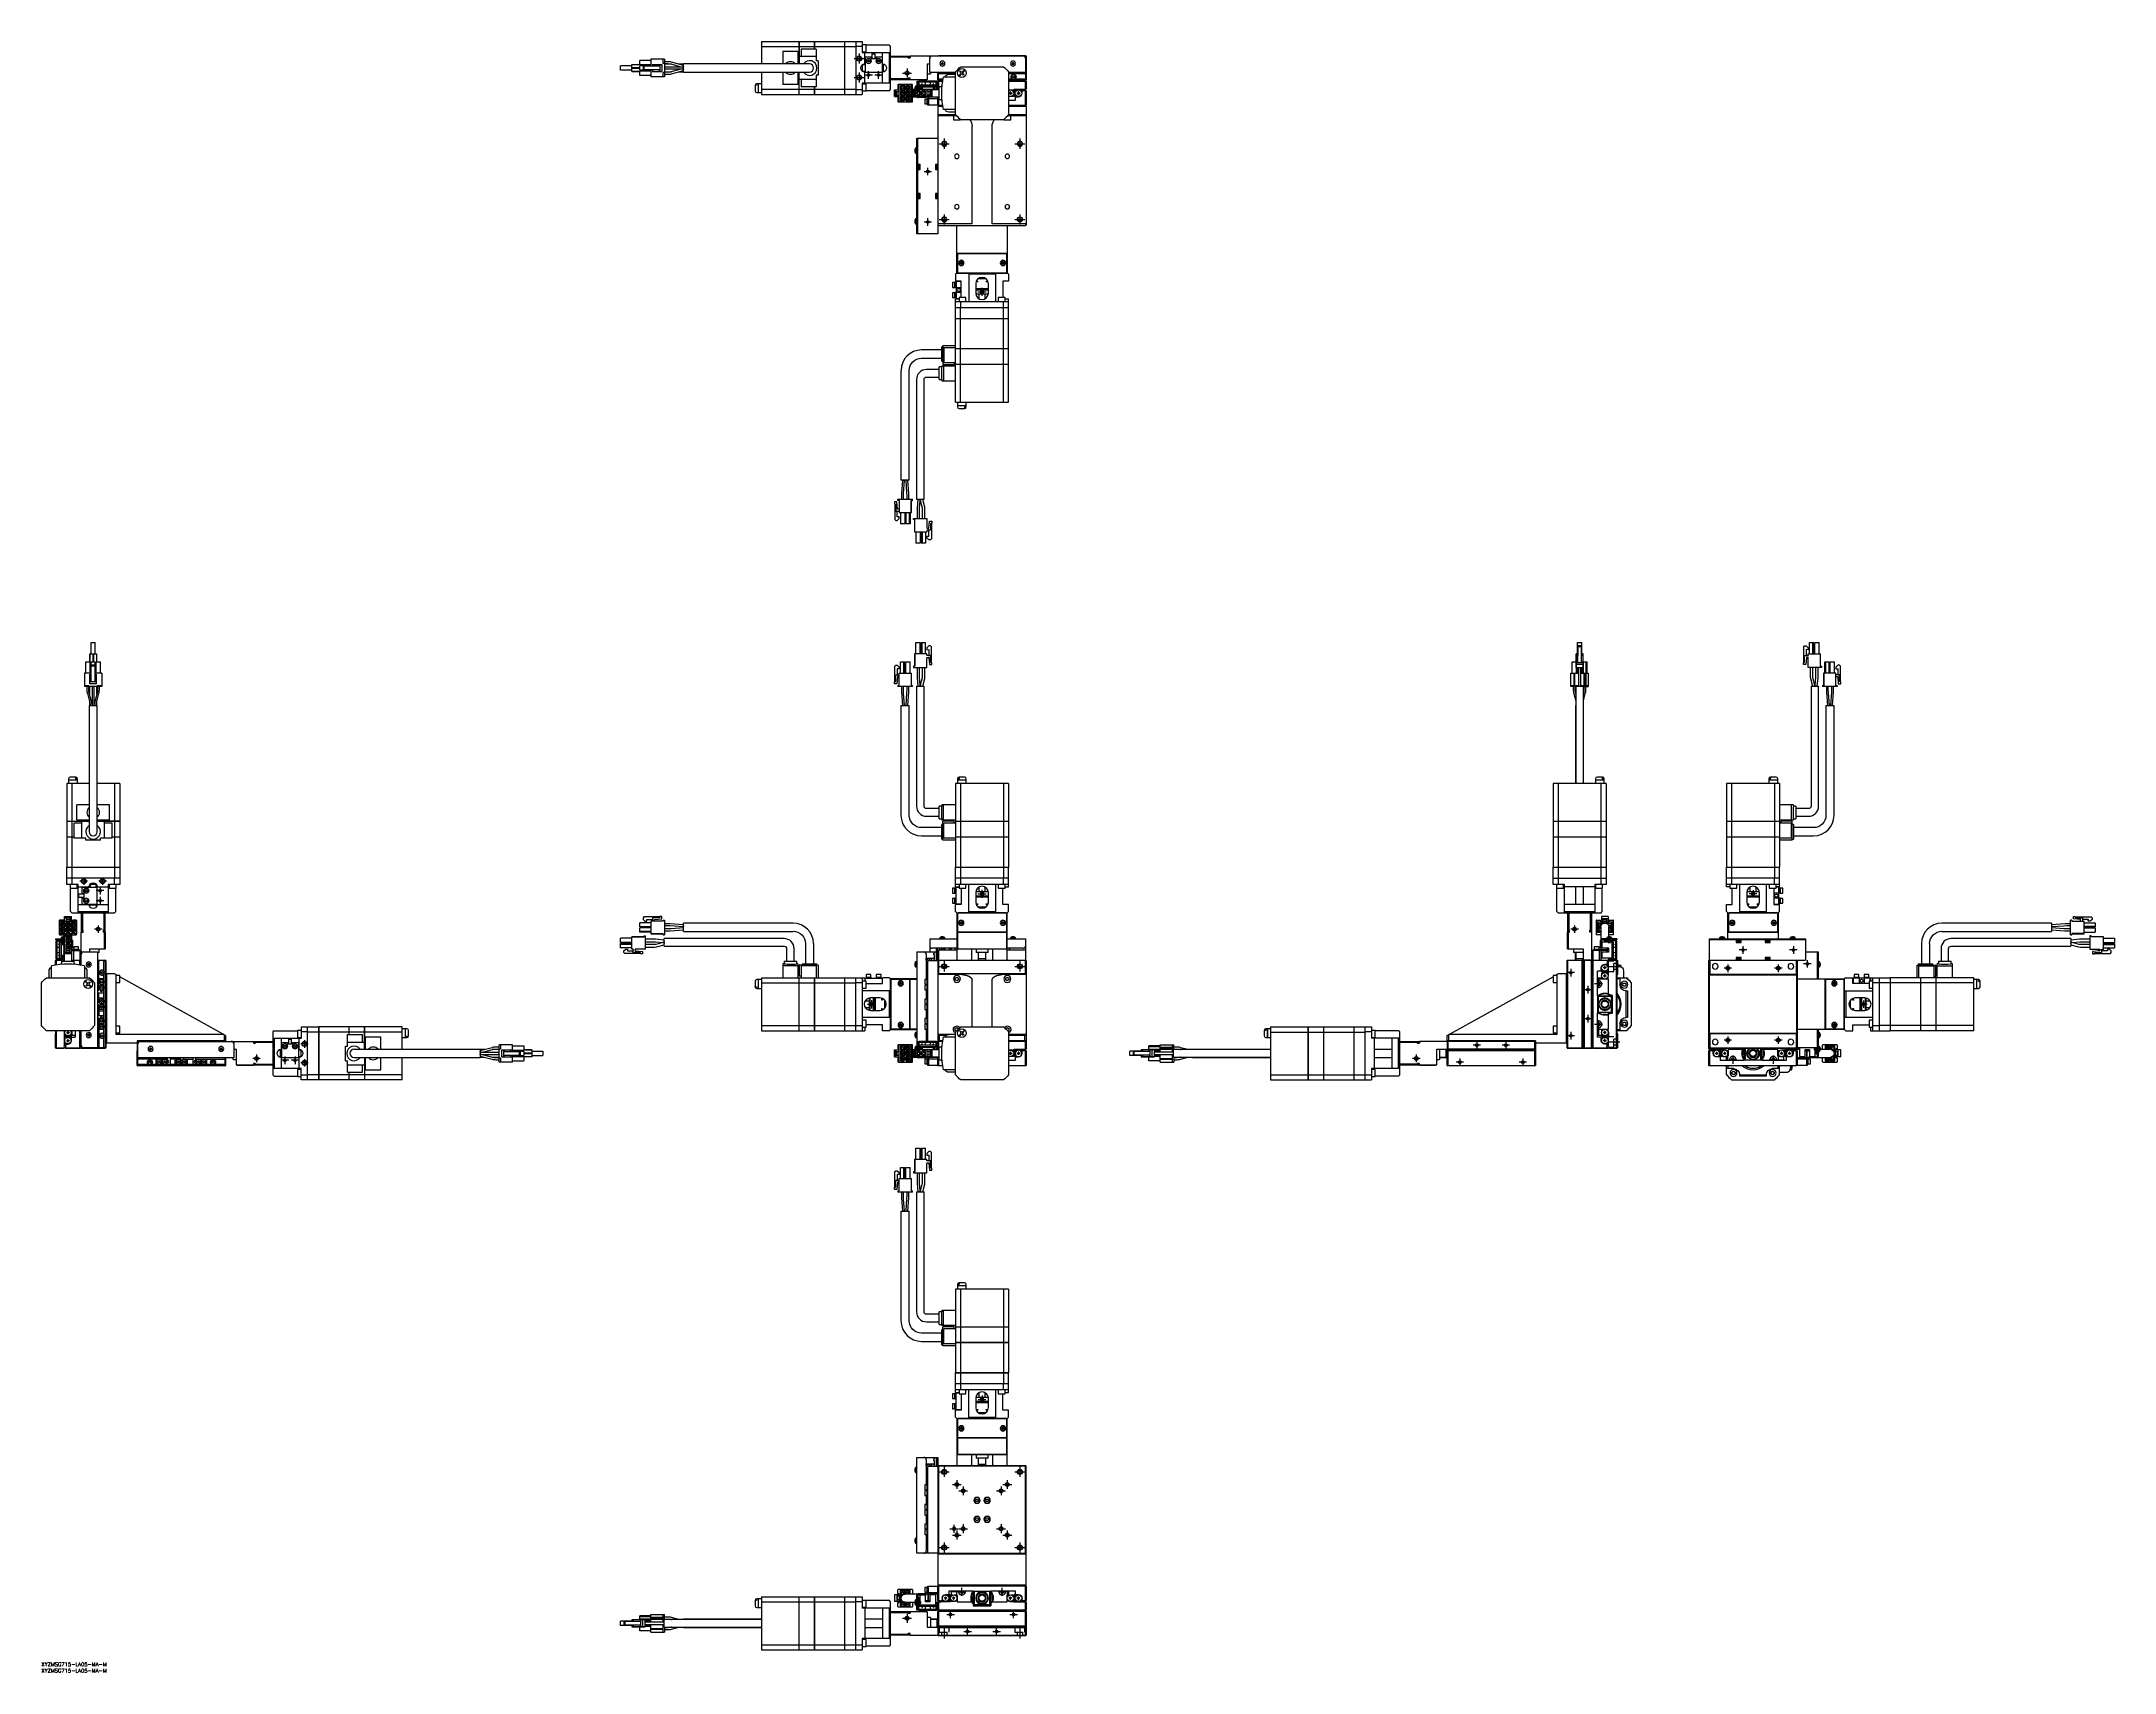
# Model space of a CAD drawing. Extents: x 0 to 1643, y -8 to 1285.
import ezdxf

# ---------------------------------------------------------------- set-up
doc = ezdxf.new("R2010")
doc.units = 0
doc.header["$LTSCALE"] = 0.5
doc.linetypes.add('CENTER', pattern=[50.8, 31.75, -6.35, 6.35, -6.35])
doc.linetypes.add('DASHED', pattern=[19.05, 12.7, -6.35])
for name, color, linetype in [('MSM_CENTER', 1, 'CENTER'), ('MSM_CONTINUOUS', 7, 'CONTINUOUS'), ('MSM_DASHED', 4, 'DASHED'), ('MSM_NARROW', 5, 'CONTINUOUS'), ('MSM_PART_NUMBER', 7, 'CONTINUOUS')]:
    doc.layers.add(name, color=color, linetype=linetype)
doc.styles.get("Standard").update_dxf_attribs({"font": 'txt.shx', "height": 3, "bigfont": 'bigfont.shx'})

# ---------------------------------------------------------------- blocks, each defined once
blk = doc.blocks.new('*U2')
at = {"layer": 'MSM_PART_NUMBER'}
blk.add_text('XYZMSG715-LA05-MA-M', height=3, dxfattribs=at).set_placement((0, -3))
blk = doc.blocks.new('*U3')
at = {"layer": 'MSM_PART_NUMBER'}
blk.add_text('XYZMSG715-LA05-MA-M', height=3, dxfattribs=at).set_placement((0, -8))

msp = doc.modelspace()

# ---------------------------------------------------------------- linework, layer by layer
at = {"layer": 'MSM_CENTER'}
for p, q in [((644.2, 1271.4), (652.2, 1271.4)), ((648.2, 1275.4), (648.2, 1267.4)), ((644.2, 1256.4), (652.2, 1256.4)), ((648.2, 1260.4), (648.2, 1252.4)), ((652.7, 1258.4), (658.7, 1258.4)), ((655.7, 1255.4), (655.7, 1261.4)), ((660.7, 1258.4), (666.7, 1258.4)), ((663.7, 1255.4), (663.7, 1261.4)), ((682.7, 1259.9), (689.7, 1259.9)), ((686.2, 1263.4), (686.2, 1256.4)), ((711.7, 1203.9), (719.7, 1203.9)), ((715.7, 1207.9), (715.7, 1199.9)), ((771.7, 1203.9), (779.7, 1203.9)), ((775.7, 1207.9), (775.7, 1199.9)), ((702.7, 1178.9), (702.7, 1184.9)), ((699.7, 1181.9), (705.7, 1181.9)), ((699.7, 1141.9), (705.7, 1141.9)), ((702.7, 1138.9), (702.7, 1144.9)), ((711.7, 1143.9), (719.7, 1143.9)), ((715.7, 1147.9), (715.7, 1139.9)), ((771.7, 1143.9), (779.7, 1143.9)), ((775.7, 1147.9), (775.7, 1139.9)), ((742.4, 1086.4), (748.9, 1086.4)), ((745.7, 1083.2), (745.7, 1089.7)), ((36.5, 619.3), (30.5, 619.3)), ((33.5, 622.3), (33.5, 616.3)), ((49.5, 611.8), (43.5, 611.8)), ((51.5, 619.3), (45.5, 619.3)), ((46.5, 614.8), (46.5, 608.8)), ((48.5, 622.3), (48.5, 616.3)), ((742.4, 609.3), (748.9, 609.3)), ((745.7, 606), (745.7, 612.5)), ((1359.9, 609.3), (1353.9, 609.3)), ((1356.9, 612.3), (1356.9, 606.3)), ((49.5, 603.8), (43.5, 603.8)), ((46.5, 606.8), (46.5, 600.8)), ((48, 581.3), (42, 581.3)), ((45, 584.3), (45, 578.3)), ((1218.4, 581.3), (1212.4, 581.3)), ((1215.4, 584.3), (1215.4, 578.3)), ((1351.9, 564.8), (1345.9, 564.8)), ((1348.9, 567.8), (1348.9, 561.8)), ((1391.9, 564.8), (1385.9, 564.8)), ((1388.9, 567.8), (1388.9, 561.8)), ((711.7, 551.8), (719.7, 551.8)), ((715.7, 555.8), (715.7, 547.8)), ((771.7, 551.8), (779.7, 551.8)), ((775.7, 555.8), (775.7, 547.8)), ((1215.4, 546.8), (1209.4, 546.8)), ((1212.4, 549.8), (1212.4, 543.8)), ((1240.9, 551.8), (1251.4, 551.8)), ((1339.9, 550.3), (1333.9, 550.3)), ((1336.9, 553.3), (1336.9, 547.3)), ((1379.9, 550.3), (1373.9, 550.3)), ((1376.9, 553.3), (1376.9, 547.3)), ((1402.9, 553.8), (1396.9, 553.8)), ((1399.9, 556.8), (1399.9, 550.8)), ((1228.9, 533.3), (1222.9, 533.3)), ((1225.9, 536.3), (1225.9, 530.3)), ((1237.6, 537.8), (1231.1, 537.8)), ((1234.4, 541), (1234.4, 534.5)), ((654.9, 521.8), (661.4, 521.8)), ((658.2, 518.5), (658.2, 525)), ((1228.9, 510.3), (1222.9, 510.3)), ((1225.9, 513.3), (1225.9, 507.3)), ((1447.4, 521.8), (1441.4, 521.8)), ((1444.4, 524.8), (1444.4, 518.8)), ((208.5, 493.3), (208.5, 487.3)), ((1215.4, 496.8), (1209.4, 496.8)), ((1212.4, 499.8), (1212.4, 493.8)), ((1237.6, 505.8), (1231.1, 505.8)), ((1234.4, 502.5), (1234.4, 509)), ((1339.9, 493.3), (1333.9, 493.3)), ((1336.9, 496.3), (1336.9, 490.3)), ((1379.9, 493.3), (1373.9, 493.3)), ((1376.9, 496.3), (1376.9, 490.3)), ((173.5, 478.8), (167.5, 478.8)), ((170.5, 481.8), (170.5, 475.8)), ((196, 477.3), (190, 477.3)), ((193, 480.3), (193, 474.3)), ((204, 477.3), (198, 477.3)), ((201, 480.3), (201, 474.3)), ((211.5, 490.3), (205.5, 490.3)), ((208.5, 478.3), (208.5, 472.3)), ((1092.9, 478.8), (1086.9, 478.8)), ((1089.9, 481.8), (1089.9, 475.8)), ((1124.4, 478.8), (1124.4, 472.8)), ((1140.9, 489.3), (1134.9, 489.3)), ((1137.9, 492.3), (1137.9, 486.3)), ((1163.9, 489.3), (1157.9, 489.3)), ((1160.9, 492.3), (1160.9, 486.3)), ((1174.4, 478.8), (1174.4, 472.8)), ((1251.4, 491.8), (1241.4, 491.8)), ((1337.6, 477.8), (1344.1, 477.8)), ((1340.9, 481), (1340.9, 474.5)), ((1376.1, 477.8), (1369.6, 477.8)), ((1372.9, 481), (1372.9, 474.5)), ((1407.3, 486.3), (1411, 486.3)), ((211.5, 475.3), (205.5, 475.3)), ((1127.4, 475.8), (1121.4, 475.8)), ((1177.4, 475.8), (1171.4, 475.8)), ((742.7, 208.5), (748.7, 208.5)), ((745.7, 211.5), (745.7, 205.5)), ((711.7, 151), (719.7, 151)), ((715.7, 155), (715.7, 147)), ((771.7, 151), (779.7, 151)), ((775.7, 155), (775.7, 147)), ((722.2, 141), (729.2, 141)), ((725.7, 144.5), (725.7, 137.5)), ((727.2, 136), (734.2, 136)), ((730.7, 139.5), (730.7, 132.5)), ((757.2, 136), (764.2, 136)), ((760.7, 139.5), (760.7, 132.5)), ((762.2, 141), (769.2, 141)), ((765.7, 144.5), (765.7, 137.5)), ((720.2, 106), (726.7, 106)), ((722.2, 101), (729.2, 101)), ((723.5, 102.7), (723.5, 109.2)), ((725.7, 104.5), (725.7, 97.5)), ((727.2, 106), (734.2, 106)), ((730.7, 109.5), (730.7, 102.5)), ((757.2, 106), (764.2, 106)), ((760.7, 109.5), (760.7, 102.5)), ((762.2, 101), (769.2, 101)), ((765.7, 104.5), (765.7, 97.5)), ((711.7, 91), (719.7, 91)), ((715.7, 95), (715.7, 87)), ((771.7, 91), (779.7, 91)), ((775.7, 95), (775.7, 87)), ((726.4, 56), (732.9, 56)), ((729.7, 52.7), (729.7, 59.2)), ((764.9, 56), (758.4, 56)), ((761.7, 52.7), (761.7, 59.2)), ((682.7, 35), (689.7, 35)), ((686.2, 38.5), (686.2, 31.5)), ((717.7, 38), (723.7, 38)), ((720.7, 35), (720.7, 41)), ((767.7, 38), (773.7, 38)), ((770.7, 35), (770.7, 41)), ((715.7, 29), (715.7, 19)), ((731.2, 24.5), (737.2, 24.5)), ((734.2, 21.5), (734.2, 27.5)), ((754.2, 24.5), (760.2, 24.5)), ((757.2, 21.5), (757.2, 27.5)), ((775.7, 29), (775.7, 19))]:
    msp.add_line(p, q, dxfattribs=at)
at = {"layer": 'MSM_CONTINUOUS'}
for p, q in [((570.7, 1284.9), (570.7, 1267.2)), ((570.7, 1284.9), (600.6, 1284.9)), ((600.6, 1267.2), (600.6, 1284.9)), ((600.6, 1284.9), (600.7, 1284.9)), ((600.7, 1284.9), (600.7, 1267.2)), ((600.7, 1284.9), (612.9, 1284.9)), ((612.9, 1278.9), (612.9, 1284.9)), ((612.9, 1284.9), (613, 1284.9)), ((613, 1278.9), (613, 1284.9)), ((613, 1284.9), (636.9, 1284.9)), ((636.9, 1242.9), (636.9, 1284.9)), ((636.9, 1284.9), (637, 1284.9)), ((637, 1242.9), (637, 1284.9)), ((637, 1284.9), (650.7, 1284.9)), ((645.7, 1284.9), (645.7, 1242.9)), ((650.7, 1284.9), (650.7, 1275.9)), ((653.7, 1282.2), (650.7, 1282.2)), ((653.7, 1276.7), (653.7, 1282.2)), ((672.2, 1281.9), (653.7, 1281.9)), ((673.2, 1280.9), (672.2, 1281.9)), ((468, 1265.6), (459.1, 1265.6)), ((459.1, 1262.2), (459.1, 1265.6)), ((468, 1261.2), (468, 1266.6)), ((468, 1266.6), (474.3, 1266.6)), ((474.3, 1266.4), (474.3, 1269.8)), ((483.2, 1269.8), (474.3, 1269.8)), ((483.2, 1266.4), (474.3, 1266.4)), ((483.2, 1265.6), (474.3, 1265.6)), ((474.3, 1262.2), (474.3, 1265.6)), ((477.7, 1265.6), (477.7, 1266.4)), ((478.7, 1265.6), (478.7, 1266.4)), ((483.2, 1270.8), (483.2, 1265.4)), ((493.9, 1270.8), (483.2, 1270.8)), ((484.2, 1266.6), (491.7, 1266.6)), ((484.5, 1266.6), (484.5, 1265.4)), ((489.7, 1266.6), (489.7, 1265.4)), ((490.2, 1266.6), (490.2, 1261.2)), ((491.7, 1266.6), (491.7, 1261.2)), ((492.9, 1267.4), (492.9, 1270.8)), ((493.9, 1267.4), (492.9, 1267.4)), ((493.9, 1270.8), (493.9, 1257)), ((496.6, 1268.9), (493.9, 1268.9)), ((493.9, 1267.4), (496.6, 1267.4)), ((499.5, 1266.9), (493.9, 1266.9)), ((499, 1267.1), (507.9, 1264.7)), ((508.9, 1266), (499.4, 1268.5)), ((508.9, 1266.9), (505.3, 1266.9)), ((508.9, 1260.7), (508.9, 1267.2)), ((608.9, 1267.2), (508.9, 1267.2)), ((570.7, 1280.9), (600.6, 1280.9)), ((599.7, 1276.9), (587.7, 1276.9)), ((587.7, 1276.9), (587.7, 1267.2)), ((599.7, 1276.9), (599.7, 1267.2)), ((600.6, 1280.7), (600.7, 1280.7)), ((600.7, 1280.9), (612.9, 1280.9)), ((614.2, 1272.9), (600.7, 1272.9)), ((602.2, 1278.9), (602.2, 1272.9)), ((614.2, 1278.9), (602.2, 1278.9)), ((612.9, 1280.7), (613, 1280.7)), ((613, 1280.9), (636.9, 1280.9)), ((614.2, 1278.9), (614.2, 1269.7)), ((615.7, 1269.7), (614.2, 1269.7)), ((615.7, 1269.7), (615.7, 1258.2)), ((636.9, 1280.7), (637, 1280.7)), ((637, 1280.9), (645.7, 1280.9)), ((650.7, 1280.9), (645.7, 1280.9)), ((650.7, 1276.7), (653.7, 1276.7)), ((673.2, 1275.9), (650.7, 1275.9)), ((650.7, 1266.5), (650.7, 1261.4)), ((653, 1266.4), (650.7, 1266.4)), ((652.7, 1267.2), (652.7, 1275.9)), ((653, 1267.2), (652.7, 1267.2)), ((653, 1272.7), (653, 1260.7)), ((653, 1272.7), (657.7, 1272.7)), ((654.8, 1269.4), (655.2, 1270.2)), ((655.2, 1268.7), (654.8, 1269.4)), ((655.2, 1270.2), (656.1, 1270.2)), ((656.1, 1268.7), (655.2, 1268.7)), ((656.1, 1270.2), (656.5, 1269.4)), ((656.5, 1269.4), (656.1, 1268.7)), ((657.7, 1271.2), (657.7, 1272.7)), ((661.7, 1271.2), (657.7, 1271.2)), ((658.4, 1275.2), (660.9, 1275.2)), ((658.4, 1275.2), (658.4, 1271.2)), ((660.9, 1271.2), (660.9, 1275.2)), ((661.7, 1272.7), (661.7, 1271.2)), ((661.7, 1272.7), (666.4, 1272.7)), ((662.8, 1269.4), (663.2, 1270.2)), ((663.2, 1268.7), (662.8, 1269.4)), ((663.2, 1270.2), (664.1, 1270.2)), ((664.1, 1268.7), (663.2, 1268.7)), ((664.1, 1270.2), (664.5, 1269.4)), ((664.5, 1269.4), (664.1, 1268.7)), ((666.4, 1272.7), (666.4, 1260.7)), ((666.7, 1267.2), (666.4, 1267.2)), ((666.6, 1267.2), (666.6, 1260.7)), ((666.7, 1267.2), (666.7, 1275.9)), ((667.2, 1266.7), (667.2, 1261.2)), ((668.4, 1266.7), (667.2, 1266.7)), ((672.2, 1251.9), (672.2, 1275.9)), ((673.2, 1246.9), (673.2, 1280.9)), ((688.4, 1272.4), (673.2, 1272.4)), ((673.4, 1272.4), (673.4, 1273.2)), ((673.4, 1273.2), (688.4, 1273.2)), ((673.9, 1273.2), (673.9, 1272.4)), ((687.2, 1271.9), (686.7, 1272.4)), ((688.7, 1272.2), (686.9, 1272.2)), ((687.2, 1271.9), (688.7, 1271.9)), ((687.9, 1272.4), (687.9, 1273.2)), ((688.4, 1273.2), (688.4, 1272.4)), ((688.7, 1273.4), (688.7, 1271.9)), ((780.2, 1273.4), (688.7, 1273.4)), ((704.2, 1266.9), (702.2, 1266.9)), ((702.2, 1266.9), (702.2, 1254.9)), ((704.2, 1272.2), (704.2, 1273.4)), ((704.2, 1260.4), (704.2, 1271.4)), ((711.4, 1273.9), (710.9, 1273.4)), ((711.2, 1273.4), (711, 1273.6)), ((711.4, 1273.9), (780, 1273.9)), ((713.2, 1267.6), (714, 1267.6)), ((714, 1267.2), (713.2, 1267.2)), ((714, 1267.6), (714, 1268.4)), ((714, 1266.5), (714, 1267.2)), ((714.4, 1268.4), (714.4, 1267.6)), ((714.4, 1267.6), (715.1, 1267.6)), ((714.4, 1267.2), (714.4, 1266.5)), ((715.1, 1267.2), (714.4, 1267.2)), ((769.2, 1267.6), (770, 1267.6)), ((770, 1267.2), (769.2, 1267.2)), ((770, 1267.6), (770, 1268.4)), ((770, 1266.5), (770, 1267.2)), ((770.4, 1268.4), (770.4, 1267.6)), ((770.4, 1267.6), (771.1, 1267.6)), ((770.4, 1267.2), (770.4, 1266.5)), ((771.1, 1267.2), (770.4, 1267.2)), ((780.7, 1273.2), (780, 1273.9)), ((780.3, 1273.6), (780.2, 1273.4)), ((780.2, 1273.4), (780.2, 1272.2)), ((780.2, 1271.4), (780.2, 1254.4)), ((780.2, 1267.4), (780.7, 1266.9)), ((780.7, 1266.9), (780.2, 1266.9)), ((780.7, 1266.7), (780.2, 1266.7)), ((780.3, 1266.5), (780.2, 1266.5)), ((780.4, 1266.2), (780.2, 1266.4)), ((780.4, 1266.2), (780.2, 1265.9)), ((780.7, 1265.9), (780.4, 1266.2)), ((780.7, 1266.2), (780.6, 1266.1)), ((780.6, 1266.2), (780.6, 1266)), ((780.7, 1273.2), (780.7, 1266.2)), ((780.7, 1265.9), (780.7, 1254.4)), ((468, 1262.2), (459.1, 1262.2)), ((468, 1262.2), (459.1, 1262.2)), ((468, 1262.2), (459.1, 1262.2)), ((468, 1264.2), (474.3, 1264.2)), ((468, 1263.7), (474.3, 1263.7)), ((468.9, 1261.2), (468, 1261.2)), ((468, 1261.2), (474.3, 1261.2)), ((469.2, 1261.2), (468.9, 1261.2)), ((474.3, 1261.2), (469.2, 1261.2)), ((471, 1261.2), (470.7, 1261.2)), ((470.7, 1261.2), (470.9, 1261.2)), ((470.9, 1261.2), (474.3, 1261.2)), ((474.3, 1261.2), (471, 1261.2)), ((483.2, 1262.2), (474.3, 1262.2)), ((474.3, 1258), (474.3, 1261.4)), ((483.2, 1261.4), (474.3, 1261.4)), ((483.2, 1258), (474.3, 1258)), ((490.2, 1265.4), (476.9, 1265.4)), ((476.9, 1265.4), (476.9, 1262.4)), ((490.2, 1262.4), (476.9, 1262.4)), ((477.6, 1265.4), (477.6, 1262.4)), ((477.7, 1261.4), (477.7, 1262.2)), ((478.7, 1261.4), (478.7, 1262.2)), ((483.2, 1262.4), (483.2, 1257)), ((493.9, 1257), (483.2, 1257)), ((484.2, 1261.2), (491.7, 1261.2)), ((484.5, 1262.4), (484.5, 1261.2)), ((489.7, 1262.4), (489.7, 1261.2)), ((492.9, 1257), (492.9, 1260.4)), ((493.9, 1260.4), (492.9, 1260.4)), ((507.9, 1264.7), (493.9, 1264.7)), ((493.9, 1263.2), (508.9, 1263.2)), ((493.9, 1260.9), (499.5, 1260.9)), ((496.5, 1260.5), (493.9, 1260.5)), ((493.9, 1259), (496.5, 1259)), ((507.9, 1263.2), (499, 1260.8)), ((499.4, 1259.4), (508.9, 1261.9)), ((505.3, 1260.9), (508.9, 1260.9)), ((508.8, 1264.6), (507.9, 1264.7)), ((508.9, 1264.7), (508.8, 1264.7)), ((508.9, 1260.7), (608.9, 1260.7)), ((565.7, 1250.1), (565.7, 1245.7)), ((568.1, 1251.4), (567, 1251.4)), ((567.2, 1250.6), (567, 1250.6)), ((567.2, 1250.2), (567, 1250.2)), ((567.2, 1250.6), (567.2, 1250.2)), ((568.1, 1251.4), (568.1, 1244.4)), ((568.2, 1251.4), (568.1, 1251.4)), ((568.2, 1251.4), (568.2, 1244.4)), ((570.7, 1251.4), (568.2, 1251.4)), ((570.7, 1260.7), (570.7, 1242.9)), ((587.7, 1260.7), (587.7, 1250.9)), ((599.7, 1250.9), (587.7, 1250.9)), ((599.7, 1260.7), (599.7, 1250.9)), ((600.6, 1242.9), (600.6, 1260.7)), ((600.7, 1242.9), (600.7, 1260.7)), ((614.2, 1254.9), (600.7, 1254.9)), ((602.2, 1254.9), (602.2, 1248.9)), ((615.7, 1258.2), (614.2, 1258.2)), ((614.2, 1258.2), (614.2, 1248.9)), ((650.7, 1261.4), (653, 1261.4)), ((673.2, 1251.9), (650.7, 1251.9)), ((650.7, 1251.9), (650.7, 1242.9)), ((653.7, 1251.2), (650.7, 1251.2)), ((652.7, 1251.9), (652.7, 1260.7)), ((652.7, 1260.7), (666.7, 1260.7)), ((653.7, 1245.7), (653.7, 1251.2)), ((656.4, 1258.1), (656.4, 1258.8)), ((656.4, 1258.1), (656.4, 1258.1)), ((666.7, 1251.9), (666.7, 1260.7)), ((667.2, 1261.2), (668.4, 1261.2)), ((688.4, 1255.4), (673.2, 1255.4)), ((673.4, 1254.6), (673.4, 1255.4)), ((688.4, 1254.6), (673.4, 1254.6)), ((673.9, 1255.4), (673.9, 1254.6)), ((679, 1250.5), (679, 1247.4)), ((690.3, 1250.8), (679.3, 1250.8)), ((680, 1237), (680, 1250.8)), ((681.1, 1249.8), (681.1, 1246.4)), ((684.5, 1249.8), (681.1, 1249.8)), ((682.7, 1249), (682.2, 1249)), ((682.2, 1248.9), (682.2, 1249)), ((682.7, 1248.9), (682.7, 1249)), ((684.5, 1246.4), (684.5, 1249.8)), ((685.3, 1249.8), (685.3, 1246.4)), ((687.9, 1249.8), (685.3, 1249.8)), ((686.9, 1249), (686.4, 1249)), ((686.4, 1248.9), (686.4, 1249)), ((686.7, 1255.4), (687.2, 1255.9)), ((686.9, 1248.9), (686.9, 1249)), ((688.7, 1255.9), (687.2, 1255.9)), ((687.9, 1254.6), (687.9, 1255.4)), ((688.7, 1249.1), (687.9, 1249.8)), ((688.4, 1255.4), (688.4, 1254.6)), ((688.7, 1254.4), (688.7, 1255.9)), ((688.7, 1254.9), (701.6, 1254.9)), ((701.7, 1254.4), (688.7, 1254.4)), ((688.7, 1247.2), (688.7, 1249.1)), ((689.6, 1248.9), (689.6, 1250.8)), ((690.6, 1237.3), (690.6, 1250.5)), ((693, 1249.4), (693, 1247.2)), ((693.9, 1249.4), (693, 1249.4)), ((693.9, 1253.4), (693.9, 1247.2)), ((693.9, 1253.4), (694.7, 1253.4)), ((694.7, 1247.2), (694.7, 1253.4)), ((695.5, 1252.2), (695.5, 1247.2)), ((709.5, 1253.4), (695.9, 1253.4)), ((709.5, 1252.6), (695.9, 1252.6)), ((696.2, 1250.6), (696.2, 1249.4)), ((696.2, 1250.6), (709.2, 1250.6)), ((696.2, 1249.4), (709.2, 1249.4)), ((696.4, 1248.4), (696.4, 1249.4)), ((697, 1249.4), (697, 1248.9)), ((697.4, 1247.2), (697.4, 1249.4)), ((698, 1250.6), (698, 1251.4)), ((698.3, 1251.4), (698, 1251.4)), ((698.3, 1250.6), (698.3, 1251.4)), ((700.7, 1252.6), (700.7, 1250.6)), ((701.1, 1254.4), (701.6, 1254.9)), ((701.6, 1254.9), (702.2, 1255.2)), ((702.2, 1254.9), (701.7, 1254.4)), ((702.2, 1259.2), (704.7, 1259.2)), ((724.7, 1260.4), (704.2, 1260.4)), ((704.7, 1260.4), (704.7, 1259.2)), ((704.7, 1250.6), (704.7, 1252.6)), ((707, 1250.6), (707, 1251.4)), ((707.3, 1251.4), (707, 1251.4)), ((707.3, 1250.6), (707.3, 1251.4)), ((707.9, 1247.2), (707.9, 1249.4)), ((708.1, 1249.4), (708.1, 1248.6)), ((708.4, 1249.4), (708.4, 1248.9)), ((708.9, 1249.4), (708.9, 1247.2)), ((709.2, 1250.6), (709.2, 1249.4)), ((709.4, 1248.4), (709.4, 1252.4)), ((709.8, 1252.4), (709.4, 1252.4)), ((709.9, 1247.4), (709.9, 1252.2)), ((710.7, 1254.4), (710.7, 1260.4)), ((710.7, 1254.4), (710.9, 1254.2)), ((711.2, 1253.9), (710.7, 1253.4)), ((710.7, 1253.4), (710.7, 1247.4)), ((711.2, 1253.2), (710.8, 1253.6)), ((710.9, 1254.2), (711.2, 1254.4)), ((710.9, 1254.2), (711.2, 1253.9)), ((711.2, 1254.4), (711.2, 1260.4)), ((711.2, 1258.9), (711.7, 1259.4)), ((724.7, 1259.4), (711.2, 1259.4)), ((711.2, 1255.4), (714.8, 1255.4)), ((714.6, 1254.4), (711.2, 1254.4)), ((714.5, 1253.9), (711.2, 1253.9)), ((711.2, 1253.2), (711.2, 1247.2)), ((714.4, 1253.2), (711.2, 1253.2)), ((711.7, 1255.4), (711.7, 1254.4)), ((713.7, 1248.9), (713.7, 1249.8)), ((714, 1249.8), (713.7, 1249.8)), ((715.1, 1256.9), (724.7, 1256.9)), ((719.3, 1258.9), (724.7, 1258.9)), ((724.8, 1261.1), (724.7, 1260.9)), ((724.7, 1227), (724.7, 1260.9)), ((727, 1257.7), (727.9, 1258.6)), ((728.3, 1258.2), (727.4, 1257.3)), ((727.9, 1258.6), (728.6, 1259.2)), ((728, 1261.3), (728.4, 1261.6)), ((728.6, 1260.7), (728, 1261.3)), ((729, 1258.9), (728.3, 1258.2)), ((728.4, 1261.6), (729, 1261)), ((728.7, 1264.9), (728.5, 1264.8)), ((728.7, 1264.9), (762.6, 1264.9)), ((730.4, 1261), (731, 1261.7)), ((731, 1258.3), (730.4, 1258.9)), ((731.4, 1261.3), (730.7, 1260.7)), ((730.7, 1259.2), (731.3, 1258.6)), ((731, 1261.7), (732, 1262.6)), ((731.3, 1258.6), (731, 1258.3)), ((732.3, 1262.2), (731.4, 1261.3)), ((762.8, 1264.8), (762.7, 1264.9)), ((766.7, 1260.9), (766.5, 1261.1)), ((766.7, 1260.9), (766.7, 1227)), ((780.2, 1260.4), (766.7, 1260.4)), ((780.2, 1259.4), (766.7, 1259.4)), ((766.7, 1255.4), (769.3, 1255.4)), ((766.7, 1254.4), (780.2, 1254.4)), ((780.2, 1253.9), (766.7, 1253.9)), ((766.7, 1253.6), (768.8, 1253.6)), ((780.2, 1253.2), (766.7, 1253.2)), ((768.8, 1253.6), (769.2, 1253.9)), ((769.8, 1256.9), (770.2, 1257.7)), ((770.2, 1256.2), (769.8, 1256.9)), ((770.2, 1257.7), (771.1, 1257.7)), ((771.1, 1256.2), (770.2, 1256.2)), ((771.1, 1257.7), (771.5, 1256.9)), ((771.5, 1256.9), (771.1, 1256.2)), ((772, 1255.4), (780.2, 1255.4)), ((779.7, 1259.4), (780.2, 1258.9)), ((779.7, 1254.4), (779.7, 1255.4)), ((780.2, 1254.4), (780.4, 1254.2)), ((780.2, 1253.9), (780.4, 1254.2)), ((780.2, 1253.9), (780.7, 1253.4)), ((780.5, 1253.6), (780.2, 1253.2)), ((780.2, 1246.9), (780.2, 1253.2)), ((780.4, 1254.2), (780.7, 1254.4)), ((780.7, 1253.4), (780.7, 1247.4)), ((567, 1244.4), (568.1, 1244.4)), ((568.1, 1244.5), (568.2, 1244.5)), ((568.2, 1244.4), (570.7, 1244.4)), ((570.7, 1247), (600.6, 1247)), ((570.7, 1242.9), (600.6, 1242.9)), ((600.6, 1247.2), (600.7, 1247.2)), ((600.6, 1243), (600.7, 1243)), ((600.7, 1247), (612.9, 1247)), ((600.7, 1242.9), (612.9, 1242.9)), ((614.2, 1248.9), (602.2, 1248.9)), ((612.9, 1242.9), (612.9, 1248.9)), ((612.9, 1247.2), (613, 1247.2)), ((612.9, 1243), (613, 1243)), ((613, 1242.9), (613, 1248.9)), ((613, 1247), (636.9, 1247)), ((613, 1242.9), (636.9, 1242.9)), ((636.9, 1247.2), (637, 1247.2)), ((636.9, 1243), (637, 1243)), ((637, 1247), (645.7, 1247)), ((637, 1242.9), (650.7, 1242.9)), ((645.7, 1246.9), (650.7, 1246.9)), ((650.7, 1245.7), (653.7, 1245.7)), ((672.2, 1245.9), (653.7, 1245.9)), ((672.2, 1245.9), (673.2, 1246.9)), ((676.2, 1241.2), (676.2, 1246.6)), ((676.2, 1246.6), (680, 1246.6)), ((676.2, 1241.2), (680, 1241.2)), ((676.5, 1241.2), (676.5, 1246.6)), ((676.5, 1245.4), (680, 1245.4)), ((676.5, 1242.4), (680, 1242.4)), ((677.2, 1241.2), (677.2, 1246.6)), ((678.5, 1242.4), (678.5, 1245.4)), ((679, 1247.4), (680, 1247.4)), ((680, 1240.4), (679, 1240.4)), ((679, 1240.4), (679, 1237.3)), ((679.3, 1237), (690.3, 1237)), ((681.1, 1246.4), (684.5, 1246.4)), ((684.5, 1245.6), (681.1, 1245.6)), ((681.1, 1245.6), (681.1, 1242.2)), ((681.1, 1242.2), (684.5, 1242.2)), ((683.7, 1241.4), (681.1, 1241.4)), ((681.1, 1241.4), (681.1, 1238)), ((681.1, 1238), (683.7, 1238)), ((681.7, 1247.3), (681.7, 1248.9)), ((682.2, 1248.9), (681.7, 1248.9)), ((683.1, 1248.9), (681.7, 1248.9)), ((681.7, 1247.4), (683.1, 1247.4)), ((681.7, 1247.3), (682.2, 1247.3)), ((682.2, 1244.7), (681.7, 1244.7)), ((681.7, 1243.1), (681.7, 1244.7)), ((683.1, 1244.7), (681.7, 1244.7)), ((681.7, 1243.2), (683.1, 1243.2)), ((681.7, 1243.1), (682.2, 1243.1)), ((682.2, 1240.5), (681.7, 1240.5)), ((681.7, 1238.9), (681.7, 1240.5)), ((683.1, 1240.5), (681.7, 1240.5)), ((681.7, 1239), (683.1, 1239)), ((681.7, 1238.9), (682.2, 1238.9)), ((681.9, 1239.9), (682, 1240.5)), ((682.2, 1247.4), (682.2, 1247.2)), ((682.2, 1247.2), (682.7, 1247.2)), ((682.7, 1244.8), (682.2, 1244.8)), ((682.2, 1244.7), (682.2, 1244.8)), ((682.2, 1243.2), (682.2, 1243)), ((682.2, 1243), (682.7, 1243)), ((682.7, 1240.6), (682.2, 1240.6)), ((682.2, 1240.5), (682.2, 1240.6)), ((682.2, 1239), (682.2, 1238.8)), ((682.2, 1238.8), (682.7, 1238.8)), ((683.4, 1248.9), (682.7, 1248.9)), ((682.7, 1247.2), (682.7, 1247.4)), ((682.7, 1247.3), (683.4, 1247.3)), ((682.7, 1244.7), (682.7, 1244.8)), ((683.4, 1244.7), (682.7, 1244.7)), ((682.7, 1243), (682.7, 1243.2)), ((682.7, 1243.1), (683.4, 1243.1)), ((682.7, 1240.5), (682.7, 1240.6)), ((683.4, 1240.5), (682.7, 1240.5)), ((682.7, 1238.8), (682.7, 1239)), ((682.7, 1238.9), (683.4, 1238.9)), ((683.4, 1248.6), (683.1, 1248.9)), ((683.1, 1247.4), (683.4, 1247.7)), ((683.5, 1244.3), (683.1, 1244.7)), ((683.1, 1243.2), (683.5, 1243.6)), ((683.4, 1240.2), (683.1, 1240.5)), ((683.1, 1239), (683.4, 1239.3)), ((683.5, 1240.1), (683.3, 1239.5)), ((683.4, 1248.6), (683.4, 1248.9)), ((683.5, 1248.5), (683.4, 1248.6)), ((683.4, 1247.7), (683.5, 1247.8)), ((683.4, 1247.3), (683.4, 1247.7)), ((683.4, 1244.4), (683.4, 1244.7)), ((683.4, 1243.1), (683.4, 1243.5)), ((683.4, 1240.2), (683.4, 1240.5)), ((683.5, 1240.1), (683.4, 1240.2)), ((683.4, 1239.3), (683.5, 1239.4)), ((683.4, 1238.9), (683.4, 1239.3)), ((683.5, 1247.8), (683.5, 1248.5)), ((683.5, 1243.6), (683.5, 1244.3)), ((683.5, 1239.4), (683.5, 1240.1)), ((684.5, 1240.7), (683.7, 1241.4)), ((683.7, 1238), (684.5, 1238.8)), ((684.5, 1242.2), (684.5, 1245.6)), ((684.5, 1238.8), (684.5, 1240.7)), ((685.3, 1246.4), (687.9, 1246.4)), ((685.3, 1245.6), (685.3, 1242.2)), ((687.9, 1245.6), (685.3, 1245.6)), ((685.3, 1242.2), (687.9, 1242.2)), ((685.3, 1241.4), (685.3, 1238)), ((688.7, 1241.4), (685.3, 1241.4)), ((685.3, 1238), (688.7, 1238)), ((686.4, 1248.9), (685.9, 1248.9)), ((685.9, 1247.3), (685.9, 1248.9)), ((687.3, 1248.9), (685.9, 1248.9)), ((686.1, 1248.4), (685.9, 1247.8)), ((685.9, 1247.4), (687.3, 1247.4)), ((685.9, 1247.3), (686.4, 1247.3)), ((686.4, 1244.7), (685.9, 1244.7)), ((685.9, 1243.1), (685.9, 1244.7)), ((687.3, 1244.7), (685.9, 1244.7)), ((685.9, 1244.7), (686, 1244.7)), ((685.9, 1243.2), (687.3, 1243.2)), ((685.9, 1243.2), (686, 1243.2)), ((685.9, 1243.1), (686.4, 1243.1)), ((686.4, 1240.5), (685.9, 1240.5)), ((685.9, 1238.9), (685.9, 1240.5)), ((687.3, 1240.5), (685.9, 1240.5)), ((686.1, 1239.5), (685.9, 1240.1)), ((685.9, 1239), (687.3, 1239)), ((685.9, 1238.9), (686.4, 1238.9)), ((686.4, 1247.4), (686.4, 1247.2)), ((686.4, 1247.2), (686.9, 1247.2)), ((686.9, 1244.8), (686.4, 1244.8)), ((686.4, 1244.7), (686.4, 1244.8)), ((686.4, 1243.2), (686.4, 1243)), ((686.4, 1243), (686.9, 1243)), ((686.9, 1240.6), (686.4, 1240.6)), ((686.4, 1240.5), (686.4, 1240.6)), ((686.4, 1239), (686.4, 1238.8)), ((686.4, 1238.8), (686.9, 1238.8)), ((687.6, 1248.9), (686.9, 1248.9)), ((686.9, 1247.2), (686.9, 1247.4)), ((686.9, 1247.3), (687.6, 1247.3)), ((686.9, 1244.7), (686.9, 1244.8)), ((687.6, 1244.7), (686.9, 1244.7)), ((686.9, 1243), (686.9, 1243.2)), ((686.9, 1243.1), (687.6, 1243.1)), ((686.9, 1240.5), (686.9, 1240.6)), ((687.6, 1240.5), (686.9, 1240.5)), ((686.9, 1238.8), (686.9, 1239)), ((686.9, 1238.9), (687.6, 1238.9)), ((687.6, 1248.6), (687.3, 1248.9)), ((687.3, 1247.4), (687.6, 1247.7)), ((687.7, 1244.3), (687.3, 1244.7)), ((687.3, 1243.2), (687.7, 1243.6)), ((687.6, 1240.2), (687.3, 1240.5)), ((687.3, 1239), (687.6, 1239.3)), ((687.4, 1247.5), (687.5, 1247.9)), ((687.4, 1240.4), (687.5, 1240)), ((687.6, 1248.6), (687.6, 1248.9)), ((687.7, 1248.5), (687.6, 1248.6)), ((687.6, 1247.7), (687.7, 1247.8)), ((687.6, 1247.3), (687.6, 1247.7)), ((687.6, 1244.4), (687.6, 1244.7)), ((687.6, 1243.1), (687.6, 1243.5)), ((687.6, 1240.2), (687.6, 1240.5)), ((687.7, 1240.1), (687.6, 1240.2)), ((687.6, 1239.3), (687.7, 1239.4)), ((687.6, 1238.9), (687.6, 1239.3)), ((687.7, 1247.8), (687.7, 1248.5)), ((687.7, 1243.6), (687.7, 1244.3)), ((687.7, 1239.4), (687.7, 1240.1)), ((687.9, 1246.4), (688.7, 1247.2)), ((688.7, 1244.9), (687.9, 1245.6)), ((687.9, 1242.2), (688.7, 1243)), ((688.7, 1243), (688.7, 1244.9)), ((688.7, 1238), (688.7, 1241.4)), ((689.6, 1248.4), (689.6, 1248.4)), ((689.6, 1247.8), (689.6, 1247.9)), ((689.6, 1244.5), (689.6, 1247.3)), ((689.6, 1243.9), (689.6, 1244)), ((689.6, 1240), (689.6, 1243.4)), ((689.6, 1237), (689.6, 1239.5)), ((690.6, 1247.2), (711.7, 1247.2)), ((711.7, 1240.7), (690.6, 1240.7)), ((691.4, 1246.6), (691.4, 1241.2)), ((705.8, 1246.6), (691.4, 1246.6)), ((705.8, 1241.2), (691.4, 1241.2)), ((692.3, 1247.6), (692.4, 1247.6)), ((692.4, 1247.2), (692.3, 1247.2)), ((692.4, 1248.4), (692.4, 1248.4)), ((692.4, 1247.6), (692.4, 1247.2)), ((692.4, 1246.6), (692.4, 1244.2)), ((692.4, 1243.7), (692.4, 1241.2)), ((693.3, 1245.6), (693.3, 1242.2)), ((696.7, 1245.6), (693.3, 1245.6)), ((693.3, 1242.2), (696.7, 1242.2)), ((694.6, 1244.7), (694.3, 1244.3)), ((694.3, 1244.3), (694.3, 1243.6)), ((694.3, 1243.6), (694.6, 1243.2)), ((695, 1244.7), (694.4, 1244.7)), ((694.4, 1244.7), (694.4, 1244.4)), ((694.4, 1243.5), (694.4, 1243.1)), ((694.4, 1243.1), (695, 1243.1)), ((696, 1244.7), (694.6, 1244.7)), ((694.6, 1243.2), (696, 1243.2)), ((695.5, 1244.8), (695, 1244.8)), ((695, 1244.8), (695, 1244.7)), ((695, 1243.2), (695, 1243)), ((695, 1243), (695.5, 1243)), ((701.4, 1240.4), (695.1, 1240.4)), ((696.7, 1248.4), (695.5, 1248.4)), ((695.5, 1244.8), (695.5, 1244.7)), ((696, 1244.7), (695.5, 1244.7)), ((695.5, 1243), (695.5, 1243.2)), ((695.5, 1243.1), (696, 1243.1)), ((696, 1244.7), (696, 1243.1)), ((696.7, 1247.2), (696.7, 1248.4)), ((696.9, 1248.2), (696.7, 1248.4)), ((696.7, 1246.9), (711.7, 1246.9)), ((696.7, 1242.2), (696.7, 1245.6)), ((711.7, 1240.9), (696.7, 1240.9)), ((696.9, 1248.2), (696.9, 1247.2)), ((697.4, 1248.9), (697, 1248.9)), ((698.2, 1245.6), (697.5, 1244.9)), ((697.5, 1244.9), (697.5, 1243)), ((697.5, 1243), (698.2, 1242.2)), ((697.9, 1247.3), (698.4, 1247.3)), ((697.9, 1247.2), (697.9, 1247.3)), ((700.9, 1245.6), (698.2, 1245.6)), ((698.2, 1242.2), (700.9, 1242.2)), ((698.4, 1247.3), (698.4, 1248.9)), ((698.4, 1248.9), (706.9, 1248.9)), ((698.8, 1244.7), (698.5, 1244.3)), ((698.5, 1244.3), (698.5, 1243.6)), ((698.5, 1243.6), (698.8, 1243.2)), ((699.2, 1244.7), (698.6, 1244.7)), ((698.6, 1244.7), (698.6, 1244.4)), ((698.6, 1243.5), (698.6, 1243.1)), ((698.6, 1243.1), (699.2, 1243.1)), ((700.2, 1244.7), (698.8, 1244.7)), ((698.8, 1243.2), (700.2, 1243.2)), ((699.7, 1244.8), (699.2, 1244.8)), ((699.2, 1244.8), (699.2, 1244.7)), ((699.2, 1243.2), (699.2, 1243)), ((699.2, 1243), (699.7, 1243)), ((699.7, 1244.8), (699.7, 1244.7)), ((700.2, 1244.7), (699.7, 1244.7)), ((699.7, 1243), (699.7, 1243.2)), ((699.7, 1243.1), (700.2, 1243.1)), ((700.2, 1244.7), (700.2, 1243.1)), ((700.2, 1239.3), (700.2, 1235.5)), ((702.2, 1239.3), (700.2, 1239.3)), ((700.2, 1235.5), (702.2, 1235.5)), ((700.9, 1242.2), (700.9, 1245.6)), ((701.4, 1240.7), (701.4, 1240.4)), ((702, 1246.6), (702, 1241.2)), ((705.5, 1245.4), (702, 1245.4)), ((705.5, 1242.4), (702, 1242.4)), ((702.2, 1235.4), (702.2, 1239.4)), ((710.7, 1239.4), (702.2, 1239.4)), ((702.2, 1235.4), (703.2, 1235.4)), ((702.7, 1240.7), (702.7, 1239.4)), ((702.7, 1235.4), (702.7, 1239.4)), ((702.7, 1234.4), (702.7, 1235.4)), ((710.7, 1234.4), (702.7, 1234.4)), ((703.2, 1240.7), (703.2, 1234.4)), ((703.2, 1238.9), (703.7, 1239.4)), ((703.5, 1245.4), (703.5, 1242.4)), ((704.8, 1246.6), (704.8, 1241.2)), ((705.5, 1246.6), (705.5, 1241.2)), ((705.8, 1246.6), (705.8, 1241.2)), ((706.9, 1248.9), (706.9, 1247.3)), ((706.9, 1247.3), (707.4, 1247.3)), ((707.4, 1247.3), (707.4, 1247.2)), ((708.1, 1248.6), (707.9, 1248.6)), ((708.4, 1248.9), (708.1, 1248.9)), ((709.4, 1248.4), (709.9, 1248.4)), ((710.7, 1247.4), (709.9, 1247.4)), ((710.7, 1247.4), (710.9, 1247.2)), ((710.7, 1234.4), (710.7, 1240.7)), ((710.7, 1234.4), (710.9, 1234.2)), ((711.2, 1233.9), (710.7, 1233.4)), ((710.7, 1233.4), (710.7, 1132.4)), ((714.6, 1233.4), (710.7, 1233.4)), ((710.9, 1234.2), (711.2, 1234.4)), ((711.2, 1233.9), (710.9, 1234.2)), ((711.2, 1240.7), (711.2, 1234.4)), ((711.2, 1234.4), (714.4, 1234.4)), ((714.5, 1233.9), (711.2, 1233.9)), ((711.7, 1238.9), (711.7, 1248.9)), ((713.9, 1248.9), (711.7, 1248.9)), ((711.7, 1238.9), (713.9, 1238.9)), ((713.7, 1238.1), (713.7, 1238.9)), ((713.7, 1238.1), (714, 1238.1)), ((767.5, 1241.4), (766.7, 1241.4)), ((771.9, 1238.2), (766.7, 1238.2)), ((766.7, 1234.4), (780.2, 1234.4)), ((780.2, 1233.9), (766.7, 1233.9)), ((780.7, 1233.4), (766.7, 1233.4)), ((767.2, 1244.1), (768, 1244.1)), ((767.2, 1244.1), (767.2, 1243.8)), ((767.2, 1243.8), (768, 1243.8)), ((767.7, 1244.1), (767.7, 1243.8)), ((768.3, 1244.9), (768, 1244.9)), ((768, 1244.9), (768, 1244.1)), ((768, 1244.4), (768.3, 1244.4)), ((768, 1243.7), (768, 1242.9)), ((768, 1243.5), (768.3, 1243.5)), ((768.3, 1242.9), (768, 1242.9)), ((768.2, 1246.7), (770.9, 1246.7)), ((768.3, 1244.9), (768.3, 1244.1)), ((768.3, 1243.7), (768.3, 1242.9)), ((768.4, 1244.1), (769.2, 1244.1)), ((768.4, 1243.8), (769.2, 1243.8)), ((768.6, 1243.8), (768.6, 1244.1)), ((770.4, 1241.4), (768.9, 1241.4)), ((769.2, 1244.1), (769.2, 1243.8)), ((769.8, 1241.9), (770.9, 1241.9)), ((770.4, 1241.4), (770.9, 1241.9)), ((770.9, 1245.5), (770.6, 1245.4)), ((770.9, 1242.4), (770.6, 1242.5)), ((780.2, 1246.9), (770.9, 1246.9)), ((770.9, 1245.5), (770.9, 1246.9)), ((770.9, 1241.9), (770.9, 1242.4)), ((771.7, 1246.4), (771.1, 1246.4)), ((771.1, 1246.4), (771.1, 1241.4)), ((771.7, 1241.4), (771.1, 1241.4)), ((771.7, 1246.4), (771.7, 1241.4)), ((771.9, 1245.5), (771.9, 1246.4)), ((771.9, 1246.4), (773.9, 1246.4)), ((771.9, 1245.5), (772.1, 1245.3)), ((772.1, 1242.5), (771.9, 1242.4)), ((771.9, 1242.4), (771.9, 1238.2)), ((771.9, 1241.1), (774.6, 1241.1)), ((773.6, 1244.1), (774.4, 1244.1)), ((773.6, 1244.1), (773.6, 1243.8)), ((773.6, 1243.8), (774.4, 1243.8)), ((774.1, 1244.1), (774.1, 1243.8)), ((774.7, 1244.9), (774.4, 1244.9)), ((774.4, 1244.9), (774.4, 1244.1)), ((774.4, 1244.4), (774.7, 1244.4)), ((774.4, 1243.7), (774.4, 1242.9)), ((774.4, 1243.5), (774.7, 1243.5)), ((774.7, 1242.9), (774.4, 1242.9)), ((774.7, 1244.9), (774.7, 1244.1)), ((774.7, 1243.7), (774.7, 1242.9)), ((774.8, 1244.1), (775.6, 1244.1)), ((774.8, 1243.8), (775.6, 1243.8)), ((775, 1243.8), (775, 1244.1)), ((775.3, 1246.4), (780.2, 1246.4)), ((775.6, 1244.1), (775.6, 1243.8)), ((777.4, 1243.9), (777.4, 1246.4)), ((777.9, 1245.9), (777.4, 1246.3)), ((777.4, 1245.4), (777.9, 1245.9)), ((780.2, 1245.9), (777.9, 1245.9)), ((780.2, 1246.9), (780.7, 1247.4)), ((780.2, 1246.4), (780.4, 1246.2)), ((780.4, 1246.2), (780.2, 1245.9)), ((780.2, 1234.4), (780.2, 1245.9)), ((780.2, 1234.4), (780.4, 1234.2)), ((780.4, 1234.2), (780.2, 1233.9)), ((780.2, 1233.9), (780.7, 1233.4)), ((780.7, 1245.9), (780.4, 1246.2)), ((780.4, 1234.2), (780.7, 1234.4)), ((780.7, 1245.9), (780.7, 1234.4)), ((780.7, 1233.4), (780.7, 1139.4)), ((724.7, 1226.9), (710.7, 1226.9)), ((725.5, 1225.9), (710.7, 1225.9)), ((724.7, 1230.9), (715.1, 1230.9)), ((724.7, 1228.9), (719.3, 1228.9)), ((722.9, 1225.9), (722.9, 1222.9)), ((722.9, 1222.9), (728.4, 1222.9)), ((724.7, 1226.9), (724.8, 1226.8)), ((728.4, 1222.9), (728.4, 1223.2)), ((728.5, 1223.1), (728.7, 1222.9)), ((762.6, 1222.9), (728.7, 1222.9)), ((737.7, 1140.3), (737.7, 1217.9)), ((753.7, 1140.3), (753.7, 1217.9)), ((762.7, 1222.9), (762.8, 1223.1)), ((762.9, 1223.2), (762.9, 1222.9)), ((762.9, 1222.9), (768.4, 1222.9)), ((780.7, 1225.9), (765.8, 1225.9)), ((766.5, 1226.8), (766.7, 1226.9)), ((780.7, 1226.9), (766.7, 1226.9)), ((768.4, 1222.9), (768.4, 1225.9)), ((693, 1200.4), (693, 1196.4)), ((693.9, 1200.4), (693, 1200.4)), ((693.9, 1132.4), (693.9, 1208.4)), ((693.9, 1208.4), (710.7, 1208.4)), ((694.7, 1132.4), (694.7, 1208.4)), ((692.3, 1198.6), (692.4, 1198.6)), ((692.4, 1198.2), (692.3, 1198.2)), ((692.4, 1199.4), (692.4, 1199.4)), ((692.4, 1198.6), (692.4, 1198.2)), ((692.4, 1197.5), (692.4, 1197.5)), ((693, 1196.4), (693.9, 1196.4)), ((696.7, 1187.4), (694.7, 1187.4)), ((694.7, 1183.4), (696.7, 1183.4)), ((695.5, 1187.4), (695.5, 1183.4)), ((696.2, 1187.4), (696.2, 1183.4)), ((696.7, 1183.4), (696.7, 1187.4)), ((710.7, 1187.4), (708.7, 1187.4)), ((708.7, 1187.4), (708.7, 1183.4)), ((708.7, 1183.4), (710.7, 1183.4)), ((709.2, 1183.4), (709.2, 1187.4)), ((709.4, 1183.4), (709.4, 1187.4)), ((709.9, 1183.4), (709.9, 1187.4)), ((696.7, 1164.4), (694.7, 1164.4)), ((694.7, 1160.4), (696.7, 1160.4)), ((695.5, 1164.4), (695.5, 1160.4)), ((696.2, 1164.4), (696.2, 1160.4)), ((696.7, 1160.4), (696.7, 1164.4)), ((710.7, 1164.4), (708.7, 1164.4)), ((708.7, 1164.4), (708.7, 1160.4)), ((708.7, 1160.4), (710.7, 1160.4)), ((709.2, 1160.4), (709.2, 1164.4)), ((709.4, 1160.4), (709.4, 1164.4)), ((709.9, 1160.4), (709.9, 1164.4)), ((692.3, 1142.6), (692.4, 1142.6)), ((692.4, 1142.2), (692.3, 1142.2)), ((692.4, 1143.4), (692.4, 1143.4)), ((692.4, 1142.6), (692.4, 1142.2)), ((692.4, 1141.5), (692.4, 1141.5)), ((693, 1144.4), (693, 1140.4)), ((693.9, 1144.4), (693, 1144.4)), ((693, 1140.4), (693.9, 1140.4)), ((737.7, 1140.3), (710.7, 1140.3)), ((710.7, 1139.9), (711.7, 1138.9)), ((710.8, 1139.3), (710.7, 1139.4)), ((710.8, 1139.3), (711.1, 1139.5)), ((711.2, 1138.9), (710.8, 1139.3)), ((780.2, 1138.9), (711.2, 1138.9)), ((725.7, 1101.4), (725.7, 1138.9)), ((780.7, 1140.3), (753.7, 1140.3)), ((765.7, 1138.9), (765.7, 1101.4)), ((779.7, 1138.9), (780.7, 1139.9)), ((780.5, 1139.3), (780.2, 1138.9)), ((780.3, 1139.5), (780.5, 1139.3)), ((780.7, 1139.4), (780.5, 1139.3)), ((710.7, 1132.4), (693.9, 1132.4)), ((725.7, 1101.4), (724.7, 1100.4)), ((765.7, 1116.9), (725.7, 1116.9)), ((726.2, 1115.4), (725.7, 1115.4)), ((726.2, 1114.9), (725.7, 1114.9)), ((725.7, 1101.4), (765.7, 1101.4)), ((726.7, 1116.6), (726.2, 1116.1)), ((726.2, 1116.1), (726.2, 1102.1)), ((726.2, 1102.1), (726.7, 1101.6)), ((764.7, 1116.6), (726.7, 1116.6)), ((726.7, 1101.6), (764.7, 1101.6)), ((728.9, 1109.7), (728.3, 1109.7)), ((728.3, 1109.2), (728.9, 1109.2)), ((728.9, 1110.4), (728.9, 1109.7)), ((728.9, 1109.2), (728.9, 1108.5)), ((729.4, 1109.7), (729.4, 1110.4)), ((730.1, 1109.7), (729.4, 1109.7)), ((729.4, 1108.5), (729.4, 1109.2)), ((729.4, 1109.2), (730.1, 1109.2)), ((731.2, 1116.6), (731.2, 1116.9)), ((731.2, 1101.6), (731.2, 1101.4)), ((731.9, 1116.9), (731.9, 1116.6)), ((735.2, 1101.4), (735.2, 1078.9)), ((735.7, 1101.6), (735.7, 1101.4)), ((737.4, 1116.6), (737.4, 1116.9)), ((738.2, 1101.6), (738.2, 1101.4)), ((740.9, 1116.9), (740.7, 1116.7)), ((750.7, 1116.7), (740.7, 1116.7)), ((740.7, 1116.7), (740.7, 1116.6)), ((750.7, 1116.7), (750.5, 1116.9)), ((750.7, 1116.6), (750.7, 1116.7)), ((753.2, 1101.4), (753.2, 1101.6)), ((753.9, 1116.9), (753.9, 1116.6)), ((755.7, 1101.4), (755.7, 1101.6)), ((756.2, 1101.4), (756.2, 1078.9)), ((759.4, 1116.6), (759.4, 1116.9)), ((760.2, 1116.9), (760.2, 1116.6)), ((760.2, 1101.4), (760.2, 1101.6)), ((761.9, 1109.7), (761.3, 1109.7)), ((761.3, 1109.2), (761.9, 1109.2)), ((761.9, 1110.4), (761.9, 1109.7)), ((761.9, 1109.2), (761.9, 1108.5)), ((762.4, 1109.7), (762.4, 1110.4)), ((763.1, 1109.7), (762.4, 1109.7)), ((762.4, 1109.2), (763.1, 1109.2)), ((762.4, 1108.5), (762.4, 1109.2)), ((765.2, 1116.1), (764.7, 1116.6)), ((764.7, 1101.6), (765.2, 1102.1)), ((765.2, 1102.1), (765.2, 1116.1)), ((765.7, 1115.4), (765.2, 1115.4)), ((765.7, 1114.9), (765.2, 1114.9)), ((766.7, 1100.4), (765.7, 1101.4)), ((722.2, 1093.8), (722.2, 1090)), ((724.2, 1093.8), (722.2, 1093.8)), ((722.2, 1090), (724.2, 1090)), ((722.2, 1085.8), (722.2, 1082)), ((724.2, 1085.8), (722.2, 1085.8)), ((724.2, 1089.9), (724.2, 1093.9)), ((725.2, 1093.9), (724.2, 1093.9)), ((724.2, 1089.9), (729.2, 1089.9)), ((724.2, 1081.9), (724.2, 1085.9)), ((729.2, 1085.9), (724.2, 1085.9)), ((724.7, 1100.4), (724.7, 1094.9)), ((729.2, 1094.9), (724.7, 1094.9)), ((724.7, 1089.9), (724.7, 1093.9)), ((724.7, 1081.9), (724.7, 1085.9)), ((729.2, 1094.6), (725.2, 1094.6)), ((725.2, 1094.6), (725.2, 1081.2)), ((729.2, 1081.9), (729.2, 1094.9)), ((756.2, 1100.4), (735.2, 1100.4)), ((740.7, 1092.9), (740.7, 1085.4)), ((740.7, 1089.1), (750.7, 1089.1)), ((750.7, 1088.4), (740.7, 1088.4)), ((750.7, 1087.9), (740.7, 1087.9)), ((740.7, 1084.8), (750.6, 1084.8)), ((742.3, 1094.3), (740.9, 1094.3)), ((741, 1094.8), (742.3, 1094.8)), ((742.3, 1094.8), (742.3, 1094.3)), ((742.3, 1094.8), (742.3, 1094.3)), ((748.8, 1096.8), (742.5, 1096.8)), ((743.2, 1089.1), (743.2, 1088.4)), ((747.4, 1097.6), (744, 1097.6)), ((744.4, 1097.8), (744.4, 1097.6)), ((746.9, 1097.6), (746.9, 1097.8)), ((748.2, 1088.4), (748.2, 1089.1)), ((749, 1094.8), (750.3, 1094.8)), ((749, 1094.3), (749, 1094.8)), ((749, 1094.3), (749, 1094.8)), ((750.5, 1094.3), (749, 1094.3)), ((750.7, 1085.4), (750.7, 1092.9)), ((762.2, 1094.9), (762.2, 1081.9)), ((766.7, 1094.9), (762.2, 1094.9)), ((766.7, 1100.4), (766.7, 1094.9)), ((722.2, 1082), (724.2, 1082)), ((724.2, 1081.9), (725.2, 1081.9)), ((724.7, 1065.2), (724.7, 1080.9)), ((724.7, 1080.9), (727.4, 1080.9)), ((724.7, 1078.9), (766.7, 1078.9)), ((766.7, 1073.9), (724.7, 1073.9)), ((725.2, 1081.2), (727.4, 1081.2)), ((732.9, 1081.9), (727.4, 1081.9)), ((727.4, 1081.9), (727.4, 1078.9)), ((728.7, 1078.9), (728.7, 1073.9)), ((728.7, 1065.2), (728.7, 1073.9)), ((732.9, 1078.9), (732.9, 1081.9)), ((750.6, 1084.6), (740.7, 1084.6)), ((743.2, 1084.6), (743.2, 1081.1)), ((748.2, 1081.1), (748.2, 1084.6)), ((763.9, 1081.9), (758.4, 1081.9)), ((758.4, 1081.9), (758.4, 1078.9)), ((762.6, 1065.2), (762.6, 1073.9)), ((762.7, 1073.9), (762.7, 1078.9)), ((763.9, 1078.9), (763.9, 1081.9)), ((763.9, 1080.9), (766.7, 1080.9)), ((766.7, 1065.2), (766.7, 1080.9)), ((724.7, 1028.9), (724.7, 1065.2)), ((766.7, 1065.2), (724.7, 1065.2)), ((766.7, 1065.2), (724.7, 1065.2)), ((724.7, 1065.2), (724.7, 1065.2)), ((728.7, 1041.2), (728.7, 1065.2)), ((729, 1065.2), (729, 1065.2)), ((762.4, 1065.2), (762.4, 1065.2)), ((762.6, 1041.2), (762.6, 1065.2)), ((766.6, 1065.2), (766.6, 1065.2)), ((766.7, 1041.2), (766.7, 1065.2)), ((713.7, 1040.4), (697.7, 1040.4)), ((713.7, 1031.4), (713.7, 1043)), ((714.7, 1043), (713.7, 1043)), ((714.7, 1043.9), (714.7, 1028.9)), ((714.7, 1043.9), (724.7, 1043.9)), ((714.7, 1042.4), (724.7, 1042.4)), ((715.3, 1042.4), (715.3, 1030.4)), ((766.7, 1041.2), (724.7, 1041.2)), ((766.7, 1041.2), (724.7, 1041.2)), ((724.7, 1041.2), (724.7, 1041.2)), ((728.7, 1028.9), (728.7, 1041.2)), ((729, 1041.2), (729, 1041.2)), ((762.4, 1041.2), (762.4, 1041.2)), ((762.6, 1028.9), (762.6, 1041.2)), ((766.6, 1041.2), (766.6, 1041.2)), ((766.7, 1028.9), (766.7, 1041.2)), ((681.4, 1024.2), (681.4, 937.2)), ((687.9, 937.2), (687.9, 1024.2)), ((697.7, 1033.9), (713.7, 1033.9)), ((711.7, 1024.9), (701.7, 1024.9)), ((711.7, 1016.9), (711.7, 1026.9)), ((713.7, 1026.9), (711.7, 1026.9)), ((713.7, 1031.4), (714.7, 1031.4)), ((713.7, 1027.9), (724.7, 1027.9)), ((713.7, 1027.9), (713.7, 1026.9)), ((714.7, 1028.9), (723.5, 1028.9)), ((715.1, 1027.9), (715.1, 1015.9)), ((715.3, 1030.4), (724.7, 1030.4)), ((723.5, 1030.4), (723.5, 1028.9)), ((724.7, 998.9), (724.7, 1028.9)), ((766.7, 1028.9), (724.7, 1028.9)), ((766.7, 1028.9), (724.7, 1028.9)), ((724.7, 1028.9), (724.7, 1028.9)), ((728.7, 998.9), (728.7, 1028.9)), ((729, 1028.9), (729, 1028.9)), ((762.4, 1028.9), (762.4, 1028.9)), ((762.6, 998.9), (762.6, 1028.9)), ((766.6, 1028.9), (766.6, 1028.9)), ((766.7, 998.9), (766.7, 1028.9)), ((693.7, 1016.9), (693.7, 921.9)), ((699.7, 921.9), (699.7, 1016.9)), ((701.7, 1018.9), (711.7, 1018.9)), ((711.7, 1016.9), (713.7, 1016.9)), ((713.7, 1016.9), (713.7, 1015.9)), ((713.7, 1015.9), (724.7, 1015.9)), ((724.7, 998.9), (766.7, 998.9)), ((726.2, 998.9), (726.2, 996.4)), ((726.2, 996.4), (733.2, 996.4)), ((726.2, 996.4), (726.2, 995.2)), ((726.2, 996.4), (726.2, 996.4)), ((726.2, 996.4), (733.2, 996.4)), ((727.5, 993.9), (731.9, 993.9)), ((732, 995.4), (732.3, 995.4)), ((732, 995.4), (732, 995.2)), ((732.3, 995.4), (732.3, 995.2)), ((733.1, 996.4), (733.1, 996.4)), ((733.2, 996.4), (733.2, 998.9)), ((733.2, 995.2), (733.2, 996.4)), ((687.9, 937.2), (681.4, 937.2)), ((682.7, 937.2), (681.9, 926.6)), ((683.4, 937.2), (684.2, 937.1)), ((683.4, 926.5), (684.2, 937.1)), ((685.2, 937.1), (685.9, 927.5)), ((687.5, 926.6), (686.7, 937.2)), ((679, 921.2), (679, 922.2)), ((679, 922.2), (690.6, 922.2)), ((680, 921.2), (679, 921.2)), ((680, 921.2), (680, 911.5)), ((681.8, 925.8), (681.8, 922.2)), ((683.3, 922.2), (683.3, 925.8)), ((685.9, 927.5), (686, 924.8)), ((686, 924.8), (686, 922.2)), ((687.5, 922.2), (687.5, 925.8)), ((689.6, 921.2), (690.6, 921.2)), ((689.6, 911.5), (689.6, 921.2)), ((689.8, 911.5), (689.8, 921.2)), ((690.6, 921.2), (690.6, 922.2)), ((699.7, 921.9), (693.7, 921.9)), ((694.8, 921.9), (694.2, 915.1)), ((695.8, 921.9), (696.8, 921.8)), ((696.1, 914.9), (696.7, 921)), ((696.7, 921.7), (697.5, 921.9)), ((696.7, 921.7), (696.7, 921)), ((696.7, 921), (698.2, 915.3)), ((696.8, 921.8), (696.8, 921.8)), ((700.2, 915.8), (698.6, 921.9)), ((676.2, 920), (676.2, 918.5)), ((678.1, 920), (676.2, 920)), ((676.2, 918.5), (676.5, 918.5)), ((676.5, 918.5), (677.2, 918)), ((676.5, 918.5), (676.5, 905.9)), ((676.5, 905.9), (677.2, 905.2)), ((677.2, 918), (677.2, 912.7)), ((677.2, 912.7), (679.7, 912.7)), ((677.2, 905.2), (678.5, 905.2)), ((678.6, 914.4), (678.1, 920)), ((678.5, 908.1), (678.5, 912.7)), ((680, 908.2), (678.5, 908.1)), ((678.5, 905.2), (680, 906.7)), ((679.7, 914.2), (678.8, 914.2)), ((680, 911.5), (689.8, 911.5)), ((680, 906.7), (680, 908.2)), ((681.1, 911.5), (681.1, 902.6)), ((684.5, 911.5), (684.5, 902.6)), ((685.3, 911.5), (685.3, 902.6)), ((687.9, 911.5), (687.9, 902.6)), ((688.7, 911.5), (688.7, 902.6)), ((691.4, 905.9), (691.4, 906.9)), ((691.4, 906.9), (702, 906.9)), ((692.4, 905.9), (691.4, 905.9)), ((692.1, 905.9), (692.1, 896.2)), ((692.4, 896.2), (692.4, 905.9)), ((694.2, 915.1), (694.1, 914.8)), ((694.1, 914.8), (694.1, 906.9)), ((696.1, 914.8), (696.1, 914.9)), ((696.1, 906.9), (696.1, 914.8)), ((698.2, 915.3), (698.3, 914.3)), ((698.3, 914.3), (698.3, 906.9)), ((700.3, 914.3), (700.2, 915.8)), ((700.3, 906.9), (700.3, 914.3)), ((702, 906.9), (702, 899.3)), ((702, 906.9), (702, 899.3)), ((703.4, 899.2), (703.9, 904.7)), ((703.9, 904.7), (705.8, 904.7)), ((705.8, 904.7), (705.8, 903.2)), ((705.8, 904.7), (705.8, 903.2)), ((684.5, 902.6), (681.1, 902.6)), ((688.7, 902.6), (685.3, 902.6)), ((692.1, 896.2), (702, 896.2)), ((693.3, 896.2), (693.3, 887.3)), ((696.7, 896.2), (696.7, 887.3)), ((696.7, 896.2), (696.7, 887.3)), ((697.5, 896.2), (697.5, 887.3)), ((698.2, 896.2), (698.2, 887.3)), ((700.9, 896.2), (700.9, 887.3)), ((700.9, 896.2), (700.9, 887.3)), ((702, 899.3), (702, 899.3)), ((702, 897.2), (702, 896.2)), ((702, 897.2), (702, 897.2)), ((702, 897.2), (702, 896.2)), ((702, 891.4), (702, 892.9)), ((702, 892.9), (703.5, 892.8)), ((702, 892.9), (703.5, 892.8)), ((703.5, 889.9), (702, 891.4)), ((702.3, 899), (703.2, 899)), ((704.8, 897.5), (702.3, 897.5)), ((703.5, 892.8), (703.5, 897.5)), ((704.8, 889.9), (703.5, 889.9)), ((705.5, 903.2), (704.8, 902.7)), ((705.5, 903.2), (704.8, 902.7)), ((704.8, 902.7), (704.8, 897.5)), ((704.8, 902.7), (704.8, 897.5)), ((705.5, 890.6), (704.8, 889.9)), ((705.5, 890.6), (704.8, 889.9)), ((705.8, 903.2), (705.5, 903.2)), ((705.5, 903.2), (705.5, 890.6)), ((705.5, 903.2), (705.5, 890.6)), ((696.7, 887.3), (693.3, 887.3)), ((700.9, 887.3), (697.5, 887.3)), ((39.3, 799.5), (39.3, 808.4)), ((39.3, 799.5), (39.3, 808.4)), ((39.3, 808.4), (42.7, 808.4)), ((39.3, 799.5), (39.3, 808.4)), ((42.7, 799.5), (42.7, 808.4)), ((693.3, 799.5), (693.3, 808.4)), ((693.3, 799.5), (693.3, 808.4)), ((693.3, 808.4), (696.7, 808.4)), ((696.7, 799.5), (696.7, 808.4)), ((697.5, 799.5), (697.5, 808.4)), ((697.5, 808.4), (700.9, 808.4)), ((697.5, 799.5), (697.5, 808.4)), ((698.2, 799.5), (698.2, 808.4)), ((700.9, 799.5), (700.9, 808.4)), ((703.5, 805.8), (702, 804.3)), ((703.5, 805.8), (702, 804.3)), ((704.8, 805.8), (703.5, 805.8)), ((705.5, 805.1), (704.8, 805.8)), ((1217.7, 808.4), (1221.1, 808.4)), ((1217.7, 799.5), (1217.7, 808.4)), ((1217.7, 799.5), (1217.7, 808.4)), ((1217.7, 799.5), (1217.7, 808.4)), ((1217.9, 805.8), (1217.9, 804.3)), ((1217.9, 805.1), (1217.9, 805.8)), ((1220.9, 805.8), (1217.9, 805.8)), ((1220.9, 805.1), (1220.9, 805.8)), ((1221.1, 799.5), (1221.1, 808.4)), ((1397.1, 805.1), (1397.8, 805.8)), ((1397.1, 805.1), (1397.8, 805.8)), ((1397.8, 805.8), (1399.1, 805.8)), ((1399.1, 805.8), (1400.6, 804.3)), ((1401.7, 799.5), (1401.7, 808.4)), ((1401.7, 808.4), (1405.1, 808.4)), ((1401.7, 799.5), (1401.7, 808.4)), ((1404.3, 799.5), (1404.3, 808.4)), ((1405.1, 799.5), (1405.1, 808.4)), ((1405.9, 799.5), (1405.9, 808.4)), ((1405.9, 808.4), (1409.3, 808.4)), ((1405.9, 799.5), (1405.9, 808.4)), ((1409.3, 799.5), (1409.3, 808.4)), ((35.1, 784.2), (35.1, 793.1)), ((35.1, 793.1), (38.5, 793.1)), ((38.3, 798.5), (38.3, 799.5)), ((38.3, 799.5), (43.7, 799.5)), ((38.3, 799.5), (38.3, 793.1)), ((38.3, 798.2), (38.3, 798.5)), ((38.3, 793.1), (38.3, 798.2)), ((38.3, 796.4), (38.3, 796.7)), ((38.3, 796.7), (38.3, 796.5)), ((38.3, 796.5), (38.3, 793.1)), ((38.3, 793.1), (38.3, 796.4)), ((38.5, 784.2), (38.5, 793.1)), ((38.5, 789.8), (39.3, 789.8)), ((39.3, 784.2), (39.3, 793.1)), ((39.3, 793.1), (42.7, 793.1)), ((42.5, 790.5), (39.5, 790.5)), ((39.5, 777.2), (39.5, 790.5)), ((42.5, 789.8), (39.5, 789.8)), ((40.7, 799.5), (40.7, 793.1)), ((41.3, 799.5), (41.3, 793.1)), ((42.5, 777.2), (42.5, 790.5)), ((42.7, 784.2), (42.7, 793.1)), ((42.7, 789.8), (43.5, 789.8)), ((43.5, 784.2), (43.5, 793.1)), ((43.5, 793.1), (46.9, 793.1)), ((43.7, 799.5), (43.7, 793.1)), ((46.9, 784.2), (46.9, 793.1)), ((676.5, 789.8), (677.2, 790.5)), ((676.5, 777.2), (676.5, 789.8)), ((677.2, 790.5), (678.5, 790.5)), ((678.5, 790.5), (680, 789)), ((680, 789), (680, 787.5)), ((681.1, 784.2), (681.1, 793.1)), ((681.1, 793.1), (684.5, 793.1)), ((683.7, 784.2), (683.7, 793.1)), ((684.5, 784.2), (684.5, 793.1)), ((685.3, 793.1), (688.7, 793.1)), ((685.3, 784.2), (685.3, 793.1)), ((688.7, 784.2), (688.7, 793.1)), ((691.4, 789.8), (691.4, 788.8)), ((691.4, 789.8), (691.4, 788.8)), ((692.4, 789.8), (691.4, 789.8)), ((692.4, 799.5), (692.1, 799.5)), ((692.1, 799.5), (692.1, 789.8)), ((692.4, 799.5), (692.4, 789.8)), ((702, 799.5), (692.4, 799.5)), ((692.4, 799.5), (692.4, 789.8)), ((702, 804.3), (702, 802.8)), ((702, 804.3), (702, 802.8)), ((702, 802.8), (703.5, 802.9)), ((702, 798.5), (702, 799.5)), ((702, 788.8), (702, 796.4)), ((704.8, 798.2), (702.3, 798.2)), ((702.3, 796.7), (703.2, 796.7)), ((703.4, 796.5), (703.9, 791)), ((703.4, 796.5), (703.5, 795.4)), ((703.4, 796.5), (703.9, 791)), ((703.4, 796.5), (703.5, 795.4)), ((703.5, 802.9), (703.5, 798.2)), ((703.5, 802.9), (703.5, 798.2)), ((703.5, 795.4), (703.5, 795.4)), ((703.9, 791), (705.8, 791)), ((704.8, 793), (704.8, 798.2)), ((705.5, 792.5), (704.8, 793)), ((705.5, 792.5), (705.5, 805.1)), ((705.8, 792.5), (705.5, 792.5)), ((705.8, 791), (705.8, 792.5)), ((1213.5, 784.2), (1213.5, 793.1)), ((1213.5, 793.1), (1216.7, 793.1)), ((1216.7, 798.5), (1216.7, 799.5)), ((1216.7, 799.5), (1216.7, 789.8)), ((1217.9, 799.5), (1216.7, 799.5)), ((1216.7, 798.2), (1216.7, 798.5)), ((1216.7, 793), (1216.7, 798.2)), ((1217.9, 798.2), (1216.7, 798.2)), ((1216.7, 796.7), (1216.7, 796.5)), ((1216.7, 796.4), (1216.7, 796.7)), ((1216.7, 796.5), (1216.7, 791)), ((1216.7, 788.8), (1216.7, 796.4)), ((1216.7, 792.5), (1216.7, 793)), ((1217.9, 793), (1216.7, 793)), ((1216.7, 791), (1216.7, 792.5)), ((1222.1, 792.5), (1216.7, 792.5)), ((1222.1, 791), (1216.7, 791)), ((1216.7, 789.8), (1216.7, 788.8)), ((1217.9, 792.5), (1217.9, 805.1)), ((1220.9, 805.1), (1217.9, 805.1)), ((1217.9, 804.3), (1217.9, 802.8)), ((1217.9, 802.9), (1217.9, 798.2)), ((1217.9, 802.8), (1217.9, 802.9)), ((1217.9, 798.5), (1217.9, 798.2)), ((1217.9, 793), (1217.9, 798.2)), ((1217.9, 792.5), (1217.9, 793)), ((1220.9, 792.5), (1220.9, 805.1)), ((1222.1, 799.5), (1220.9, 799.5)), ((1222.1, 798.2), (1220.9, 798.2)), ((1222.1, 793), (1220.9, 793)), ((1222.1, 798.5), (1222.1, 799.5)), ((1222.1, 798.2), (1222.1, 798.5)), ((1222.1, 793), (1222.1, 798.2)), ((1222.1, 793.1), (1225.3, 793.1)), ((1222.1, 792.5), (1222.1, 793)), ((1222.1, 791), (1222.1, 792.5)), ((1222.1, 788.8), (1222.1, 791)), ((1222.6, 784.2), (1222.6, 793.1)), ((1224.5, 784.2), (1224.5, 793.1)), ((1225.3, 784.2), (1225.3, 793.1)), ((1396.8, 791), (1396.8, 792.5)), ((1396.8, 791), (1396.8, 792.5)), ((1396.8, 792.5), (1397.1, 792.5)), ((1398.7, 791), (1396.8, 791)), ((1397.1, 792.5), (1397.1, 805.1)), ((1397.1, 792.5), (1397.1, 805.1)), ((1397.1, 792.5), (1397.8, 793)), ((1397.1, 792.5), (1397.8, 793)), ((1397.8, 793), (1397.8, 798.2)), ((1397.8, 798.2), (1400.3, 798.2)), ((1397.8, 793), (1397.8, 798.2)), ((1399.2, 796.5), (1398.7, 791)), ((1400.6, 802.8), (1399.1, 802.9)), ((1399.1, 802.9), (1399.1, 798.2)), ((1400.6, 802.8), (1399.1, 802.9)), ((1400.3, 796.7), (1399.4, 796.7)), ((1400.6, 804.3), (1400.6, 802.8)), ((1400.6, 798.5), (1400.6, 799.5)), ((1400.6, 799.5), (1410.4, 799.5)), ((1400.6, 798.5), (1400.6, 799.5)), ((1400.6, 798.5), (1400.6, 798.5)), ((1400.6, 788.8), (1400.6, 796.4)), ((1400.6, 796.4), (1400.6, 796.4)), ((1400.6, 788.8), (1400.6, 796.4)), ((1410.2, 799.5), (1410.2, 789.8)), ((1410.2, 789.8), (1411.2, 789.8)), ((1410.4, 789.8), (1410.4, 799.5)), ((1411.2, 789.8), (1411.2, 788.8)), ((1413.9, 784.2), (1413.9, 793.1)), ((1413.9, 793.1), (1417.3, 793.1)), ((1414.6, 784.2), (1414.6, 793.1)), ((1417.3, 784.2), (1417.3, 793.1)), ((1418.1, 784.2), (1418.1, 793.1)), ((1418.1, 793.1), (1421.5, 793.1)), ((1421.5, 784.2), (1421.5, 793.1)), ((1424.1, 790.5), (1422.6, 789)), ((1422.6, 789), (1422.6, 787.5)), ((1425.4, 790.5), (1424.1, 790.5)), ((1426.1, 789.8), (1425.4, 790.5)), ((1426.1, 777.2), (1426.1, 789.8)), ((34.1, 784.2), (34.1, 773.5)), ((39.5, 784.2), (34.1, 784.2)), ((34.1, 774.5), (37.5, 774.5)), ((47.9, 773.5), (34.1, 773.5)), ((36, 773.5), (36, 770.9)), ((37.5, 773.5), (37.5, 774.5)), ((37.5, 770.9), (37.5, 773.5)), ((38, 773.5), (38, 767.9)), ((38.3, 775.7), (38.3, 783.3)), ((39.5, 783), (38.3, 783)), ((39.5, 777.7), (38.3, 777.7)), ((43.7, 777.2), (38.3, 777.2)), ((43.7, 775.7), (38.3, 775.7)), ((38.5, 788.8), (39.3, 788.8)), ((40.2, 773.5), (40.2, 758.5)), ((41.7, 759.6), (41.7, 773.5)), ((47.9, 784.2), (42.5, 784.2)), ((43.7, 783), (42.5, 783)), ((43.7, 777.7), (42.5, 777.7)), ((42.7, 788.8), (43.5, 788.8)), ((43.7, 775.7), (43.7, 783.3)), ((44, 767.9), (44, 773.5)), ((44.4, 773.5), (44.4, 770.9)), ((44.5, 773.5), (44.5, 774.5)), ((44.5, 774.5), (47.9, 774.5)), ((45.9, 770.9), (45.9, 773.5)), ((47.9, 784.2), (47.9, 773.5)), ((676.2, 775.7), (676.2, 777.2)), ((676.2, 777.2), (676.5, 777.2)), ((678.1, 775.7), (676.2, 775.7)), ((676.5, 777.2), (677.2, 777.7)), ((677.2, 783), (679.7, 783)), ((677.2, 777.7), (677.2, 783)), ((678.6, 781.3), (678.1, 775.7)), ((678.5, 787.7), (678.5, 783)), ((680, 787.5), (678.5, 787.7)), ((679.7, 781.5), (678.8, 781.5)), ((679, 774.5), (679, 773.5)), ((679, 774.5), (680, 774.5)), ((690.6, 773.5), (679, 773.5)), ((680, 774.5), (680, 784.2)), ((680, 784.2), (689.8, 784.2)), ((681.8, 773.5), (681.8, 769.9)), ((683.3, 770.9), (683.3, 773.5)), ((686, 773.5), (686, 770.9)), ((687.5, 769.9), (687.5, 773.5)), ((689.6, 784.2), (689.6, 774.5)), ((689.6, 774.5), (690.6, 774.5)), ((689.8, 774.5), (689.8, 784.2)), ((690.6, 773.5), (690.6, 774.5)), ((691.4, 788.8), (702, 788.8)), ((693.7, 773.8), (699.7, 773.8)), ((693.7, 773.8), (693.7, 678.8)), ((694.1, 788.8), (694.1, 780.9)), ((694.1, 780.9), (694.2, 780.6)), ((694.2, 780.6), (694.8, 773.8)), ((696.8, 773.9), (695.8, 773.8)), ((696.1, 780.9), (696.1, 788.8)), ((696.1, 780.8), (696.1, 780.9)), ((696.7, 774.7), (696.1, 780.8)), ((698.2, 780.4), (696.7, 774.7)), ((696.7, 774.7), (696.7, 774)), ((696.8, 774), (696.7, 774)), ((697.5, 773.8), (696.7, 774)), ((696.7, 774), (696.8, 774)), ((696.8, 774), (697.5, 773.8)), ((696.8, 773.9), (696.8, 774)), ((698.3, 781.4), (698.2, 780.4)), ((698.3, 788.8), (698.3, 781.4)), ((698.6, 773.8), (700.2, 779.9)), ((699.7, 678.8), (699.7, 773.8)), ((700.2, 779.9), (700.3, 781.4)), ((700.3, 781.4), (700.3, 788.8)), ((1212.5, 773.5), (1212.5, 784.2)), ((1212.5, 784.2), (1218.4, 784.2)), ((1212.5, 774.5), (1218.4, 774.5)), ((1216.4, 773.5), (1212.5, 773.5)), ((1214.4, 773.5), (1214.4, 770.9)), ((1214.9, 784.2), (1214.9, 774.5)), ((1215.4, 784.2), (1215.4, 774.5)), ((1215.9, 770.9), (1215.9, 773.5)), ((1216.4, 773.8), (1222.4, 773.8)), ((1216.4, 773.8), (1216.4, 696.8)), ((1216.7, 788.8), (1222.1, 788.8)), ((1216.9, 784.2), (1216.9, 788.8)), ((1217.7, 784.2), (1217.7, 788.8)), ((1218.4, 788.8), (1218.4, 781.4)), ((1218.4, 788.8), (1218.4, 780.9)), ((1218.4, 781.4), (1218.4, 780.1)), ((1218.4, 780.9), (1218.4, 780.7)), ((1218.4, 780.7), (1218.4, 773.8)), ((1218.4, 780.1), (1218.4, 773.8)), ((1220.4, 781.4), (1220.4, 788.8)), ((1220.4, 784.2), (1226.3, 784.2)), ((1220.4, 780.1), (1220.4, 781.4)), ((1220.4, 773.8), (1220.4, 780.1)), ((1220.4, 774.5), (1226.3, 774.5)), ((1221.1, 784.2), (1221.1, 788.8)), ((1221.9, 784.2), (1221.9, 788.8)), ((1222.4, 696.8), (1222.4, 773.8)), ((1222.4, 773.5), (1226.3, 773.5)), ((1222.8, 784.2), (1222.8, 774.5)), ((1222.8, 773.5), (1222.8, 770.9)), ((1223.3, 784.2), (1223.3, 774.5)), ((1223.3, 784.2), (1223.3, 774.5)), ((1223.8, 784.2), (1223.8, 774.5)), ((1223.9, 784.2), (1223.9, 774.5)), ((1224.3, 770.9), (1224.3, 773.5)), ((1224.4, 784.2), (1224.4, 774.5)), ((1226.3, 784.2), (1226.3, 773.5)), ((1411.2, 788.8), (1400.6, 788.8)), ((1402.2, 788.8), (1402.2, 781.4)), ((1402.2, 781.4), (1402.4, 779.9)), ((1402.4, 779.9), (1404, 773.8)), ((1402.9, 773.8), (1408.9, 773.8)), ((1402.9, 773.8), (1402.9, 678.8)), ((1404.2, 781.4), (1404.2, 788.8)), ((1404.3, 780.4), (1404.2, 781.4)), ((1405.8, 774.7), (1404.3, 780.4)), ((1405.9, 774), (1405, 773.8)), ((1405.7, 774), (1405.7, 773.9)), ((1406.7, 773.8), (1405.7, 773.9)), ((1406.4, 780.8), (1405.8, 774.7)), ((1405.9, 774), (1405.8, 774.7)), ((1406.4, 788.8), (1406.4, 780.9)), ((1406.4, 780.9), (1406.4, 780.8)), ((1407.7, 773.8), (1408.4, 780.6)), ((1408.4, 780.9), (1408.4, 788.8)), ((1408.4, 780.6), (1408.4, 780.9)), ((1408.9, 678.8), (1408.9, 773.8)), ((1412, 774.5), (1412, 773.5)), ((1412, 774.5), (1413, 774.5)), ((1423.6, 773.5), (1412, 773.5)), ((1422.6, 784.2), (1412.7, 784.2)), ((1412.7, 784.2), (1412.7, 774.5)), ((1413, 784.2), (1413, 774.5)), ((1415, 773.5), (1415, 769.9)), ((1416.5, 770.9), (1416.5, 773.5)), ((1419.2, 773.5), (1419.2, 769.9)), ((1420.7, 769.9), (1420.7, 773.5)), ((1422.6, 787.5), (1424.1, 787.7)), ((1422.6, 774.5), (1422.6, 784.2)), ((1422.6, 774.5), (1423.6, 774.5)), ((1425.4, 783), (1422.9, 783)), ((1422.9, 781.5), (1423.8, 781.5)), ((1423.6, 774.5), (1423.6, 773.5)), ((1424, 781.3), (1424.4, 775.7)), ((1424.1, 787.7), (1424.1, 783)), ((1424.4, 775.7), (1426.4, 775.7)), ((1425.4, 777.7), (1425.4, 783)), ((1426.1, 777.2), (1425.4, 777.7)), ((1426.4, 777.2), (1426.1, 777.2)), ((1426.4, 775.7), (1426.4, 777.2)), ((36.4, 768), (39, 758.5)), ((37.7, 758.5), (44.2, 758.5)), ((37.7, 758.5), (37.7, 658.5)), ((40.2, 759.6), (37.9, 768.4)), ((38, 762.2), (38, 758.5)), ((41.6, 758.7), (41.7, 759.6)), ((44.1, 768.4), (41.7, 759.6)), ((41.7, 758.5), (41.7, 758.6)), ((43, 758.5), (45.6, 768)), ((44, 758.5), (44, 762.2)), ((44.2, 658.5), (44.2, 758.5)), ((681.4, 758.5), (687.9, 758.5)), ((681.4, 758.5), (681.4, 671.5)), ((681.9, 769.1), (682.7, 758.5)), ((683.4, 768.3), (683.3, 770.9)), ((684.2, 758.6), (683.4, 768.3)), ((685.9, 768.3), (685.2, 758.6)), ((686, 770.9), (685.9, 768.3)), ((686.7, 758.5), (687.5, 769.1)), ((687.9, 671.5), (687.9, 758.5)), ((1214.8, 768), (1216.4, 762.2)), ((1214.8, 768), (1214.8, 768)), ((1216.1, 758.5), (1216.4, 758.5)), ((1216.1, 758.5), (1216.1, 696.8)), ((1216.4, 767.9), (1216.2, 768.4)), ((1216.2, 768.4), (1216.2, 768.4)), ((1222.5, 768.4), (1222.4, 767.9)), ((1222.4, 762.2), (1223.9, 768)), ((1222.4, 758.5), (1222.6, 758.5)), ((1222.6, 696.8), (1222.6, 758.5)), ((1414.6, 758.5), (1421.1, 758.5)), ((1414.6, 758.5), (1414.6, 671.5)), ((1415, 770.9), (1415.1, 768.1)), ((1415, 769.1), (1415.9, 758.5)), ((1416.6, 768.3), (1416.5, 770.9)), ((1417.4, 758.6), (1416.6, 768.3)), ((1419.2, 769.2), (1418.4, 758.6)), ((1419.1, 758.5), (1418.4, 758.6)), ((1419.2, 769.9), (1419.1, 768.3)), ((1419.2, 770.9), (1419.2, 769.9)), ((1419.9, 758.5), (1420.7, 769.1)), ((1421.1, 671.5), (1421.1, 758.5)), ((20, 696.8), (20, 666.8)), ((37.7, 696.8), (20, 696.8)), ((21.5, 700.5), (21.5, 699.3)), ((28.5, 699.3), (21.5, 699.3)), ((28.5, 699.3), (21.5, 699.3)), ((21.5, 699.3), (21.5, 699.3)), ((21.5, 699.3), (21.5, 696.8)), ((27.2, 701.8), (22.8, 701.8)), ((24, 696.8), (24, 666.8)), ((27.3, 700.3), (27.3, 700.5)), ((27.6, 700.3), (27.3, 700.3)), ((27.6, 700.3), (27.6, 700.5)), ((28.4, 699.3), (28.4, 699.3)), ((28.5, 699.3), (28.5, 700.5)), ((28.5, 696.8), (28.5, 699.3)), ((62, 696.8), (44.2, 696.8)), ((58, 696.8), (58, 666.8)), ((62, 696.8), (62, 666.8)), ((766.7, 696.8), (724.7, 696.8)), ((724.7, 696.8), (724.7, 666.8)), ((726.2, 700.5), (726.2, 699.3)), ((733.2, 699.3), (726.2, 699.3)), ((733.2, 699.3), (726.2, 699.3)), ((726.2, 699.3), (726.2, 696.8)), ((726.2, 699.3), (726.2, 699.3)), ((727, 700.3), (727, 700.5)), ((727.4, 700.3), (727, 700.3)), ((727.4, 700.3), (727.4, 700.5)), ((731.9, 701.8), (727.5, 701.8)), ((728.7, 696.8), (728.7, 666.8)), ((733.1, 699.3), (733.1, 699.3)), ((733.2, 699.3), (733.2, 700.5)), ((733.2, 696.8), (733.2, 699.3)), ((762.6, 696.8), (762.6, 666.8)), ((766.7, 696.8), (766.7, 666.8)), ((1240.4, 696.8), (1198.4, 696.8)), ((1198.4, 696.8), (1198.4, 666.8)), ((1202.4, 696.8), (1202.4, 666.8)), ((1231.9, 700.5), (1231.9, 699.3)), ((1231.9, 699.3), (1231.9, 699.3)), ((1238.9, 699.3), (1231.9, 699.3)), ((1238.9, 699.3), (1231.9, 699.3)), ((1231.9, 699.3), (1231.9, 696.8)), ((1237.6, 701.8), (1233.2, 701.8)), ((1236.3, 696.8), (1236.3, 666.8)), ((1237.6, 700.3), (1237.6, 700.5)), ((1238, 700.3), (1237.6, 700.3)), ((1238, 700.3), (1238, 700.5)), ((1238.8, 699.3), (1238.8, 699.3)), ((1238.9, 699.3), (1238.9, 700.5)), ((1238.9, 696.8), (1238.9, 699.3)), ((1240.4, 696.8), (1240.4, 666.8)), ((1377.9, 696.8), (1335.9, 696.8)), ((1335.9, 696.8), (1335.9, 666.8)), ((1339.9, 696.8), (1339.9, 666.8)), ((1369.4, 700.5), (1369.4, 699.3)), ((1369.4, 699.3), (1369.4, 696.8)), ((1376.4, 699.3), (1369.4, 699.3)), ((1376.4, 699.3), (1369.4, 699.3)), ((1369.4, 699.3), (1369.4, 699.3)), ((1370.2, 700.3), (1370.2, 700.5)), ((1370.6, 700.3), (1370.2, 700.3)), ((1370.6, 700.3), (1370.6, 700.5)), ((1375.1, 701.8), (1370.7, 701.8)), ((1373.8, 696.8), (1373.8, 666.8)), ((1376.3, 699.3), (1376.3, 699.3)), ((1376.4, 699.3), (1376.4, 700.5)), ((1376.4, 696.8), (1376.4, 699.3)), ((1377.9, 696.8), (1377.9, 666.8)), ((28, 667.8), (28, 679.8)), ((37.7, 679.8), (28, 679.8)), ((54, 679.8), (44.2, 679.8)), ((54, 667.8), (54, 679.8)), ((711.7, 676.8), (701.7, 676.8)), ((711.7, 668.8), (711.7, 678.8)), ((713.7, 678.8), (711.7, 678.8)), ((724.7, 679.8), (713.7, 679.8)), ((713.7, 679.8), (713.7, 678.8)), ((715.1, 667.8), (715.1, 679.8)), ((1388.9, 679.8), (1377.9, 679.8)), ((1387.4, 667.8), (1387.4, 679.8)), ((1388.9, 678.8), (1388.9, 679.8)), ((1390.9, 678.8), (1388.9, 678.8)), ((1390.9, 678.8), (1390.9, 668.8)), ((1400.9, 676.8), (1390.9, 676.8)), ((20, 666.8), (20, 654.5)), ((20, 666.8), (37.7, 666.8)), ((20, 666.8), (37.7, 666.8)), ((20, 666.8), (20, 666.8)), ((24, 666.8), (24, 654.5)), ((24.3, 666.8), (24.3, 666.8)), ((26, 653.3), (26, 665.3)), ((32, 665.3), (26, 665.3)), ((37.7, 667.8), (28, 667.8)), ((32, 653.3), (32, 666.8)), ((54, 667.8), (44.2, 667.8)), ((62, 666.8), (44.2, 666.8)), ((44.2, 666.8), (62, 666.8)), ((50, 653.3), (50, 666.8)), ((56, 665.3), (50, 665.3)), ((56, 653.3), (56, 665.3)), ((57.7, 666.8), (57.7, 666.8)), ((58, 666.8), (58, 654.5)), ((61.9, 666.8), (61.9, 666.8)), ((62, 666.8), (62, 654.5)), ((713.7, 661.8), (697.7, 661.8)), ((701.7, 670.8), (711.7, 670.8)), ((711.7, 668.8), (713.7, 668.8)), ((713.7, 668.8), (713.7, 667.8)), ((724.7, 667.8), (713.7, 667.8)), ((713.7, 652.7), (713.7, 664.3)), ((714.7, 664.3), (713.7, 664.3)), ((723.5, 666.8), (714.7, 666.8)), ((714.7, 651.8), (714.7, 666.8)), ((715.3, 653.3), (715.3, 665.3)), ((724.7, 665.3), (715.3, 665.3)), ((723.5, 665.3), (723.5, 666.8)), ((724.7, 666.8), (766.7, 666.8)), ((724.7, 666.8), (724.7, 630.5)), ((724.7, 666.8), (766.7, 666.8)), ((724.7, 666.8), (724.7, 666.8)), ((728.7, 666.8), (728.7, 654.5)), ((729, 666.8), (729, 666.8)), ((762.4, 666.8), (762.4, 666.8)), ((762.6, 666.8), (762.6, 654.5)), ((766.6, 666.8), (766.6, 666.8)), ((766.7, 666.8), (766.7, 654.5)), ((1198.4, 666.8), (1240.4, 666.8)), ((1198.4, 666.8), (1198.4, 654.5)), ((1198.4, 666.8), (1240.4, 666.8)), ((1198.4, 666.8), (1198.4, 666.8)), ((1202.4, 666.8), (1202.4, 654.5)), ((1202.6, 666.8), (1202.6, 666.8)), ((1236.1, 666.8), (1236.1, 666.8)), ((1236.3, 666.8), (1236.3, 654.5)), ((1240.3, 666.8), (1240.3, 666.8)), ((1240.4, 666.8), (1240.4, 654.5)), ((1335.9, 666.8), (1377.9, 666.8)), ((1335.9, 666.8), (1335.9, 654.5)), ((1335.9, 666.8), (1377.9, 666.8)), ((1335.9, 666.8), (1335.9, 666.8)), ((1339.9, 666.8), (1339.9, 654.5)), ((1340.1, 666.8), (1340.1, 666.8)), ((1373.6, 666.8), (1373.6, 666.8)), ((1373.8, 666.8), (1373.8, 654.5)), ((1377.8, 666.8), (1377.8, 666.8)), ((1388.9, 667.8), (1377.9, 667.8)), ((1377.9, 666.8), (1377.9, 630.5)), ((1387.3, 665.3), (1377.9, 665.3)), ((1379.1, 665.3), (1379.1, 666.8)), ((1387.9, 666.8), (1379.1, 666.8)), ((1387.3, 653.3), (1387.3, 665.3)), ((1387.9, 651.8), (1387.9, 666.8)), ((1388.9, 664.3), (1387.9, 664.3)), ((1388.9, 667.8), (1388.9, 668.8)), ((1388.9, 668.8), (1390.9, 668.8)), ((1388.9, 664.3), (1388.9, 652.7)), ((1404.9, 661.8), (1388.9, 661.8)), ((1390.9, 670.8), (1400.9, 670.8)), ((20, 654.5), (20, 630.5)), ((20, 654.5), (26, 654.5)), ((20, 654.5), (26, 654.5)), ((20, 654.5), (20, 654.5)), ((24, 654.5), (24, 630.5)), ((24.3, 654.5), (24.3, 654.5)), ((35.2, 653.3), (26, 653.3)), ((35.2, 651.8), (35.2, 653.3)), ((46.8, 651.8), (35.2, 651.8)), ((46.8, 651.8), (46.8, 653.3)), ((56, 653.3), (46.8, 653.3)), ((56, 654.5), (62, 654.5)), ((56, 654.5), (62, 654.5)), ((57.7, 654.5), (57.7, 654.5)), ((58, 654.5), (58, 630.5)), ((61.9, 654.5), (61.9, 654.5)), ((62, 654.5), (62, 630.5)), ((697.7, 655.3), (713.7, 655.3)), ((713.7, 652.7), (714.7, 652.7)), ((724.7, 653.3), (714.7, 653.3)), ((724.7, 651.8), (714.7, 651.8)), ((724.7, 654.5), (766.7, 654.5)), ((724.7, 654.5), (766.7, 654.5)), ((724.7, 654.5), (724.7, 654.5)), ((728.7, 654.5), (728.7, 630.5)), ((729, 654.5), (729, 654.5)), ((762.4, 654.5), (762.4, 654.5)), ((762.6, 654.5), (762.6, 630.5)), ((766.6, 654.5), (766.6, 654.5)), ((766.7, 654.5), (766.7, 630.5)), ((1198.4, 654.5), (1198.4, 630.5)), ((1198.4, 654.5), (1240.4, 654.5)), ((1198.4, 654.5), (1240.4, 654.5)), ((1198.4, 654.5), (1198.4, 654.5)), ((1202.4, 654.5), (1202.4, 630.5)), ((1202.6, 654.5), (1202.6, 654.5)), ((1236.1, 654.5), (1236.1, 654.5)), ((1236.3, 654.5), (1236.3, 630.5)), ((1240.3, 654.5), (1240.3, 654.5)), ((1240.4, 654.5), (1240.4, 630.5)), ((1335.9, 654.5), (1335.9, 630.5)), ((1335.9, 654.5), (1377.9, 654.5)), ((1335.9, 654.5), (1377.9, 654.5)), ((1335.9, 654.5), (1335.9, 654.5)), ((1339.9, 654.5), (1339.9, 630.5)), ((1340.1, 654.5), (1340.1, 654.5)), ((1373.6, 654.5), (1373.6, 654.5)), ((1373.8, 654.5), (1373.8, 630.5)), ((1377.8, 654.5), (1377.8, 654.5)), ((1387.9, 653.3), (1377.9, 653.3)), ((1387.9, 651.8), (1377.9, 651.8)), ((1387.9, 652.7), (1388.9, 652.7)), ((1388.9, 655.3), (1404.9, 655.3)), ((20, 630.5), (62, 630.5)), ((20, 630.5), (62, 630.5)), ((20, 630.5), (20, 630.5)), ((20, 616.8), (20, 630.5)), ((24, 630.5), (24, 621.8)), ((24.3, 630.5), (24.3, 630.5)), ((57.7, 630.5), (57.7, 630.5)), ((58, 630.5), (58, 621.8)), ((61.9, 630.5), (61.9, 630.5)), ((62, 630.5), (62, 616.8)), ((724.7, 630.5), (766.7, 630.5)), ((724.7, 630.5), (766.7, 630.5)), ((724.7, 630.5), (724.7, 630.5)), ((724.7, 614.8), (724.7, 630.5)), ((728.7, 630.5), (728.7, 621.8)), ((729, 630.5), (729, 630.5)), ((762.4, 630.5), (762.4, 630.5)), ((762.6, 630.5), (762.6, 621.8)), ((766.6, 630.5), (766.6, 630.5)), ((766.7, 614.8), (766.7, 630.5)), ((1198.4, 630.5), (1240.4, 630.5)), ((1198.4, 630.5), (1240.4, 630.5)), ((1198.4, 630.5), (1198.4, 630.5)), ((1198.4, 616.8), (1198.4, 630.5)), ((1202.4, 630.5), (1202.4, 621.8)), ((1202.6, 630.5), (1202.6, 630.5)), ((1236.1, 630.5), (1236.1, 630.5)), ((1236.3, 630.5), (1236.3, 621.8)), ((1240.3, 630.5), (1240.3, 630.5)), ((1240.4, 630.5), (1240.4, 616.8)), ((1335.9, 630.5), (1377.9, 630.5)), ((1335.9, 630.5), (1377.9, 630.5)), ((1335.9, 630.5), (1335.9, 630.5)), ((1335.9, 614.8), (1335.9, 630.5)), ((1339.9, 630.5), (1339.9, 621.8)), ((1340.1, 630.5), (1340.1, 630.5)), ((1373.6, 630.5), (1373.6, 630.5)), ((1373.8, 630.5), (1373.8, 621.8)), ((1377.8, 630.5), (1377.8, 630.5)), ((1377.9, 614.8), (1377.9, 630.5)), ((62, 621.8), (20, 621.8)), ((29, 616.8), (20, 616.8)), ((22.7, 616.8), (22.7, 613.8)), ((22.7, 613.8), (28.2, 613.8)), ((23, 595.3), (23, 613.8)), ((24, 621.8), (24, 616.8)), ((28.2, 613.8), (28.2, 616.8)), ((29, 594.3), (29, 616.8)), ((29, 614.8), (37.7, 614.8)), ((29.7, 606.5), (29.7, 609)), ((33.7, 609), (29.7, 609)), ((32.2, 609.8), (32.2, 614.5)), ((32.2, 614.5), (44.2, 614.5)), ((32.2, 609.8), (33.7, 609.8)), ((33.7, 609.8), (33.7, 605.8)), ((34.7, 612.2), (35.5, 612.6)), ((34.7, 611.3), (34.7, 612.2)), ((35.5, 610.9), (34.7, 611.3)), ((35.5, 612.6), (36.2, 612.2)), ((36.2, 611.3), (35.5, 610.9)), ((36.2, 612.2), (36.2, 611.3)), ((37.7, 614.8), (37.7, 614.5)), ((43.6, 616.8), (38.4, 616.8)), ((38.5, 616.8), (38.5, 614.5)), ((43.5, 614.5), (43.5, 616.8)), ((44.2, 614.8), (53, 614.8)), ((44.2, 600.8), (44.2, 614.8)), ((46.1, 611.1), (46.8, 611.1)), ((46.8, 611.1), (46.8, 611.1)), ((62, 616.8), (53, 616.8)), ((53, 616.8), (53, 594.3)), ((53.7, 616.8), (53.7, 613.8)), ((53.7, 613.8), (59.2, 613.8)), ((58, 616.8), (58, 621.8)), ((59, 595.3), (59, 613.8)), ((59.2, 613.8), (59.2, 616.8)), ((722.2, 613.7), (722.2, 609.9)), ((724.2, 613.7), (722.2, 613.7)), ((722.2, 609.9), (724.2, 609.9)), ((724.2, 609.8), (724.2, 613.8)), ((725.2, 613.8), (724.2, 613.8)), ((724.2, 609.8), (725.2, 609.8)), ((766.7, 621.8), (724.7, 621.8)), ((766.7, 616.8), (724.7, 616.8)), ((724.7, 614.8), (727.4, 614.8)), ((724.7, 609.8), (724.7, 613.8)), ((725.2, 601.1), (725.2, 614.5)), ((725.2, 614.5), (727.4, 614.5)), ((727.4, 616.8), (727.4, 613.8)), ((727.4, 613.8), (732.9, 613.8)), ((728.7, 621.8), (728.7, 616.8)), ((729.2, 613.8), (729.2, 600.8)), ((732.9, 613.8), (732.9, 616.8)), ((735.2, 594.3), (735.2, 616.8)), ((740.7, 611.1), (750.6, 611.1)), ((750.6, 610.9), (740.7, 610.9)), ((740.7, 610.3), (740.7, 602.8)), ((743.2, 614.6), (743.2, 611.1)), ((748.2, 611.1), (748.2, 614.6)), ((750.7, 602.8), (750.7, 610.3)), ((756.2, 616.8), (756.2, 594.3)), ((758.4, 616.8), (758.4, 613.8)), ((758.4, 613.8), (763.9, 613.8)), ((762.2, 600.8), (762.2, 613.8)), ((762.7, 616.8), (762.7, 621.8)), ((763.9, 613.8), (763.9, 616.8)), ((763.9, 614.8), (766.7, 614.8)), ((1198.4, 621.8), (1240.4, 621.8)), ((1207.4, 616.8), (1198.4, 616.8)), ((1201.1, 616.8), (1201.1, 613.8)), ((1201.1, 613.8), (1206.6, 613.8)), ((1201.4, 595.3), (1201.4, 613.8)), ((1202.4, 621.8), (1202.4, 616.8)), ((1206.6, 613.8), (1206.6, 616.8)), ((1207.4, 594.3), (1207.4, 616.8)), ((1231.4, 614.8), (1207.4, 614.8)), ((1216.1, 614.8), (1216.1, 600.8)), ((1222.6, 600.8), (1222.6, 614.8)), ((1240.4, 616.8), (1231.4, 616.8)), ((1231.4, 616.8), (1231.4, 594.3)), ((1232.1, 616.8), (1232.1, 613.8)), ((1232.1, 613.8), (1237.6, 613.8)), ((1236.4, 616.8), (1236.4, 621.8)), ((1237.4, 595.3), (1237.4, 613.8)), ((1237.6, 613.8), (1237.6, 616.8)), ((1377.9, 621.8), (1335.9, 621.8)), ((1377.9, 616.8), (1335.9, 616.8)), ((1338.6, 614.8), (1335.9, 614.8)), ((1338.6, 616.8), (1338.6, 613.8)), ((1338.6, 613.8), (1344.1, 613.8)), ((1339.9, 621.8), (1339.9, 616.8)), ((1340.4, 600.8), (1340.4, 613.8)), ((1344.1, 613.8), (1344.1, 616.8)), ((1346.4, 594.3), (1346.4, 616.8)), ((1351.9, 611.1), (1361.8, 611.1)), ((1361.8, 610.9), (1351.9, 610.9)), ((1351.9, 610.3), (1351.9, 602.8)), ((1354.4, 614.6), (1354.4, 611.1)), ((1359.4, 611.1), (1359.4, 614.6)), ((1361.9, 602.8), (1361.9, 610.3)), ((1367.4, 616.8), (1367.4, 594.3)), ((1369.6, 616.8), (1369.6, 613.8)), ((1369.6, 613.8), (1375.1, 613.8)), ((1373.4, 613.8), (1373.4, 600.8)), ((1378.4, 609.8), (1373.4, 609.8)), ((1373.9, 616.8), (1373.9, 621.8)), ((1375.1, 613.8), (1375.1, 616.8)), ((1377.9, 614.8), (1375.1, 614.8)), ((1377.4, 614.5), (1375.1, 614.5)), ((1377.4, 601.1), (1377.4, 614.5)), ((1378.4, 613.8), (1377.4, 613.8)), ((1377.9, 613.8), (1377.9, 609.8)), ((1378.4, 613.8), (1378.4, 609.8)), ((1380.4, 613.7), (1378.4, 613.7)), ((1378.4, 609.9), (1380.4, 609.9)), ((1380.4, 609.9), (1380.4, 613.7)), ((23, 595.3), (24, 594.3)), ((24, 594.3), (58, 594.3)), ((29, 600.8), (37.7, 600.8)), ((29, 595.3), (53, 595.3)), ((29.7, 606.5), (33.7, 606.5)), ((31.7, 579.1), (31.7, 594.1)), ((31.7, 594.1), (32.5, 594.1)), ((32.5, 593.6), (31.7, 593.6)), ((32.2, 601.1), (32.2, 605.8)), ((33.7, 605.8), (32.2, 605.8)), ((32.2, 601.1), (44.2, 601.1)), ((32.5, 594.3), (32.5, 579.1)), ((34.7, 604.2), (35.5, 604.6)), ((34.7, 603.3), (34.7, 604.2)), ((35.5, 602.9), (34.7, 603.3)), ((35.5, 604.6), (36.2, 604.2)), ((36.2, 603.3), (35.5, 602.9)), ((36.2, 604.2), (36.2, 603.3)), ((37.7, 601.1), (37.7, 600.8)), ((44.2, 600.9), (37.7, 600.9)), ((43.7, 600.3), (38.2, 600.3)), ((38.2, 600.3), (38.2, 599)), ((43.7, 599), (43.7, 600.3)), ((44.2, 600.8), (53, 600.8)), ((49.5, 594.3), (49.5, 580.8)), ((49.5, 594.1), (50.3, 594.1)), ((50.3, 593.6), (49.5, 593.6)), ((50.3, 594.1), (50.3, 579.1)), ((58, 594.3), (59, 595.3)), ((722.2, 605.7), (722.2, 601.9)), ((724.2, 605.7), (722.2, 605.7)), ((722.2, 601.9), (724.2, 601.9)), ((724.2, 601.8), (724.2, 605.8)), ((725.2, 605.8), (724.2, 605.8)), ((724.2, 601.8), (725.2, 601.8)), ((724.7, 601.8), (724.7, 605.8)), ((729.2, 600.8), (724.7, 600.8)), ((724.7, 595.3), (724.7, 600.8)), ((724.7, 595.3), (725.7, 594.3)), ((729.2, 601.1), (725.2, 601.1)), ((725.7, 594.3), (765.7, 594.3)), ((725.7, 594.3), (725.7, 556.8)), ((726.7, 594.1), (726.2, 593.6)), ((726.2, 593.6), (726.2, 579.6)), ((764.7, 594.1), (726.7, 594.1)), ((735.2, 595.3), (756.2, 595.3)), ((735.7, 594.3), (735.7, 594.1)), ((738.2, 594.3), (738.2, 594.1)), ((740.7, 607.8), (750.7, 607.8)), ((740.7, 607.3), (750.7, 607.3)), ((750.7, 606.6), (740.7, 606.6)), ((740.9, 601.4), (742.3, 601.4)), ((742.3, 600.9), (741, 600.9)), ((742.3, 601.4), (742.3, 600.9)), ((742.3, 601.4), (742.3, 600.9)), ((742.5, 598.9), (748.8, 598.9)), ((743.2, 607.3), (743.2, 606.6)), ((744, 598.1), (747.4, 598.1)), ((744.4, 598.1), (744.4, 597.9)), ((746.9, 597.9), (746.9, 598.1)), ((748.2, 606.6), (748.2, 607.3)), ((749, 601.4), (750.5, 601.4)), ((749, 600.9), (749, 601.4)), ((749, 600.9), (749, 601.4)), ((750.3, 600.9), (749, 600.9)), ((753.2, 594.1), (753.2, 594.3)), ((755.7, 594.1), (755.7, 594.3)), ((766.7, 600.8), (762.2, 600.8)), ((765.2, 593.6), (764.7, 594.1)), ((765.2, 579.6), (765.2, 593.6)), ((765.7, 594.3), (766.7, 595.3)), ((765.7, 556.8), (765.7, 594.3)), ((766.7, 595.3), (766.7, 600.8)), ((1201.4, 595.3), (1202.4, 594.3)), ((1202.4, 594.3), (1236.4, 594.3)), ((1231.4, 600.8), (1207.4, 600.8)), ((1207.4, 595.3), (1231.4, 595.3)), ((1210.1, 594.1), (1210.9, 594.1)), ((1210.1, 579.1), (1210.1, 594.1)), ((1210.9, 593.6), (1210.1, 593.6)), ((1210.9, 594.3), (1210.9, 579.1)), ((1227.9, 579.1), (1227.9, 594.3)), ((1227.9, 594.1), (1228.7, 594.1)), ((1228.7, 593.6), (1227.9, 593.6)), ((1228.7, 594.1), (1228.7, 579.1)), ((1236.4, 594.3), (1237.4, 595.3)), ((1335.9, 600.8), (1340.4, 600.8)), ((1335.9, 595.3), (1335.9, 600.8)), ((1335.9, 595.3), (1336.9, 594.3)), ((1336.9, 594.3), (1376.9, 594.3)), ((1336.9, 573.6), (1336.9, 594.3)), ((1337.9, 594.1), (1337.4, 593.6)), ((1337.4, 593.6), (1337.4, 579.6)), ((1375.9, 594.1), (1337.9, 594.1)), ((1342.4, 594.3), (1342.4, 594.1)), ((1346.4, 595.3), (1367.4, 595.3)), ((1346.9, 594.3), (1346.9, 594.1)), ((1349.4, 594.3), (1349.4, 594.1)), ((1351.9, 607.8), (1361.9, 607.8)), ((1351.9, 607.3), (1361.9, 607.3)), ((1361.9, 606.6), (1351.9, 606.6)), ((1352.1, 601.4), (1353.5, 601.4)), ((1353.5, 600.9), (1352.2, 600.9)), ((1353.5, 601.4), (1353.5, 600.9)), ((1353.7, 598.9), (1360, 598.9)), ((1354.4, 607.3), (1354.4, 606.6)), ((1355.2, 598.1), (1358.6, 598.1)), ((1355.6, 598.1), (1355.6, 597.9)), ((1358.1, 597.9), (1358.1, 598.1)), ((1359.4, 606.6), (1359.4, 607.3)), ((1360.2, 601.4), (1361.7, 601.4)), ((1360.2, 600.9), (1360.2, 601.4)), ((1361.5, 600.9), (1360.2, 600.9)), ((1364.4, 594.1), (1364.4, 594.3)), ((1366.9, 594.1), (1366.9, 594.3)), ((1371.4, 594.1), (1371.4, 594.3)), ((1378.4, 605.8), (1373.4, 605.8)), ((1373.4, 601.1), (1377.4, 601.1)), ((1373.4, 600.8), (1377.9, 600.8)), ((1376.4, 593.6), (1375.9, 594.1)), ((1376.4, 579.6), (1376.4, 593.6)), ((1376.9, 594.3), (1377.9, 595.3)), ((1376.9, 594.3), (1376.9, 573.6)), ((1377.4, 601.8), (1378.4, 601.8)), ((1377.9, 605.8), (1377.9, 601.8)), ((1377.9, 595.3), (1377.9, 600.8)), ((1378.4, 605.8), (1378.4, 601.8)), ((1380.4, 605.7), (1378.4, 605.7)), ((1378.4, 601.9), (1380.4, 601.9)), ((1380.4, 601.9), (1380.4, 605.7)), ((14.1, 588.2), (14.1, 577.2)), ((14.1, 587.5), (27.9, 587.5)), ((14.1, 577.9), (16.5, 577.9)), ((17.5, 588.5), (14.4, 588.5)), ((14.4, 576.9), (27.6, 576.9)), ((15.1, 586.4), (15.1, 583.7)), ((18.5, 586.4), (15.1, 586.4)), ((15.1, 583.7), (15.8, 583)), ((18.5, 582.2), (15.1, 582.2)), ((15.1, 582.2), (15.1, 578.8)), ((15.1, 578.8), (18.5, 578.8)), ((15.8, 583), (17.7, 583)), ((15.9, 585.2), (15.9, 584.7)), ((16, 585.2), (15.9, 585.2)), ((15.9, 584.7), (16, 584.7)), ((16, 581), (15.9, 581)), ((15.9, 581), (15.9, 580.5)), ((15.9, 580.5), (16, 580.5)), ((16, 585.7), (16, 585.2)), ((16, 585.7), (17.6, 585.7)), ((16, 585.7), (16, 584.3)), ((16, 584.7), (16, 584.1)), ((16, 584.3), (16.3, 584.1)), ((16, 584.1), (16.3, 584.1)), ((16, 581.5), (16, 581)), ((16, 581.5), (17.6, 581.5)), ((16, 581.5), (16, 580.1)), ((16, 580.5), (16, 579.9)), ((16, 580.1), (16.3, 579.9)), ((16, 579.9), (16.3, 579.9)), ((16.3, 584.1), (16.4, 584)), ((16.3, 579.9), (16.4, 579.8)), ((16.4, 584), (17.2, 584)), ((16.4, 579.8), (17.2, 579.8)), ((17.1, 584), (16.6, 584.1)), ((16.6, 581.4), (17.1, 581.5)), ((17, 585.6), (17.5, 585.4)), ((17.5, 580.1), (17, 579.9)), ((17, 577.9), (20.5, 577.9)), ((17.2, 584), (17.3, 584.1)), ((17.2, 579.8), (17.3, 579.9)), ((17.3, 584.1), (17.5, 584.3)), ((17.3, 584.1), (17.6, 584.1)), ((17.3, 579.9), (17.5, 580.1)), ((17.3, 579.9), (17.6, 579.9)), ((17.5, 587.5), (17.5, 588.5)), ((17.5, 584.3), (17.5, 585.7)), ((17.5, 585.2), (17.7, 585.2)), ((17.5, 584.7), (17.7, 584.7)), ((17.5, 580.1), (17.5, 581.5)), ((17.5, 581), (17.7, 581)), ((17.5, 580.5), (17.7, 580.5)), ((17.6, 585.2), (17.6, 585.7)), ((17.6, 584.1), (17.6, 584.7)), ((17.6, 581), (17.6, 581.5)), ((17.6, 579.9), (17.6, 580.5)), ((17.7, 584.7), (17.7, 585.2)), ((17.7, 583), (18.5, 583.7)), ((17.7, 580.5), (17.7, 581)), ((17.7, 576.9), (17.7, 555.8)), ((18.3, 587.5), (18.3, 591.3)), ((18.3, 591.3), (23.7, 591.3)), ((18.3, 591), (23.7, 591)), ((18.3, 590.3), (23.7, 590.3)), ((18.3, 561.7), (18.3, 576.1)), ((23.7, 576.1), (18.3, 576.1)), ((18.5, 583.7), (18.5, 586.4)), ((18.5, 578.8), (18.5, 582.2)), ((19.3, 586.4), (19.3, 583)), ((22.7, 586.4), (19.3, 586.4)), ((19.3, 583), (22.7, 583)), ((19.3, 582.2), (19.3, 579.5)), ((22.7, 582.2), (19.3, 582.2)), ((19.3, 579.5), (20, 578.8)), ((19.5, 591), (19.5, 587.5)), ((19.5, 589), (22.5, 589)), ((20, 578.8), (21.9, 578.8)), ((20.2, 585.2), (20.1, 585.2)), ((20.1, 585.2), (20.1, 584.7)), ((20.1, 584.7), (20.2, 584.7)), ((20.1, 581), (20.1, 580.5)), ((20.2, 581), (20.1, 581)), ((20.1, 580.5), (20.2, 580.5)), ((20.2, 585.7), (20.2, 585.2)), ((20.2, 585.7), (21.8, 585.7)), ((20.2, 585.7), (20.2, 584.3)), ((20.2, 584.7), (20.2, 584.1)), ((20.2, 584.3), (20.5, 584.1)), ((20.2, 584.1), (20.5, 584.1)), ((20.2, 581.5), (21.8, 581.5)), ((20.2, 581.5), (20.2, 581)), ((20.2, 581.5), (20.2, 580.1)), ((20.3, 581.5), (20.2, 581.4)), ((20.2, 580.5), (20.2, 579.9)), ((20.2, 580.1), (20.6, 579.8)), ((20.2, 579.9), (20.5, 579.9)), ((20.5, 584.1), (20.6, 584)), ((20.6, 584), (21.4, 584)), ((20.6, 579.8), (21.4, 579.8)), ((21, 577.9), (21, 577.9)), ((21.4, 584), (21.7, 584.3)), ((21.4, 579.8), (21.7, 580.1)), ((21.5, 584.1), (21.8, 584.1)), ((21.5, 579.9), (21.8, 579.9)), ((21.5, 577.9), (24.4, 577.9)), ((21.7, 584.3), (21.7, 585.7)), ((21.7, 585.2), (21.9, 585.2)), ((21.7, 584.7), (21.9, 584.7)), ((21.7, 580.1), (21.7, 581.5)), ((21.7, 581.5), (21.7, 581.4)), ((21.7, 581), (21.9, 581)), ((21.7, 580.5), (21.9, 580.5)), ((21.8, 585.2), (21.8, 585.7)), ((21.8, 584.1), (21.8, 584.7)), ((21.8, 581), (21.8, 581.5)), ((21.8, 579.9), (21.8, 580.5)), ((21.9, 584.7), (21.9, 585.2)), ((21.9, 580.5), (21.9, 581)), ((21.9, 578.8), (22.7, 579.5)), ((22.5, 591), (22.5, 587.5)), ((22.7, 583), (22.7, 586.4)), ((22.7, 579.5), (22.7, 582.2)), ((23.5, 586.4), (23.5, 583)), ((26.9, 586.4), (23.5, 586.4)), ((23.5, 583), (26.9, 583)), ((26.9, 582.2), (23.5, 582.2)), ((23.5, 582.2), (23.5, 579.5)), ((23.5, 579.5), (24.2, 578.8)), ((23.7, 587.5), (23.7, 591.3)), ((23.7, 561.7), (23.7, 576.1)), ((24.2, 578.8), (26.1, 578.8)), ((24.2, 555.8), (24.2, 576.9)), ((24.3, 585.2), (24.3, 584.7)), ((24.4, 585.2), (24.3, 585.2)), ((24.3, 584.7), (24.4, 584.7)), ((24.4, 581), (24.3, 581)), ((24.3, 581), (24.3, 580.5)), ((24.3, 580.5), (24.4, 580.5)), ((24.4, 585.7), (26, 585.7)), ((24.4, 585.7), (24.4, 585.2)), ((24.4, 585.7), (24.4, 584.3)), ((24.4, 584.7), (24.4, 584.1)), ((24.4, 584.3), (24.7, 584.1)), ((24.4, 584.1), (24.7, 584.1)), ((24.4, 581.5), (26, 581.5)), ((24.4, 581.5), (24.4, 581)), ((24.4, 581.5), (24.4, 580.1)), ((24.4, 580.5), (24.4, 579.9)), ((24.4, 580.1), (24.8, 579.8)), ((24.4, 579.9), (24.7, 579.9)), ((27.6, 588.5), (24.5, 588.5)), ((24.5, 588.5), (24.5, 587.5)), ((24.5, 580.1), (25, 579.9)), ((24.7, 584.1), (24.8, 584)), ((24.8, 584), (25.6, 584)), ((24.8, 579.8), (25.6, 579.8)), ((25.4, 581.4), (24.9, 581.5)), ((24.9, 577.9), (24.9, 577.9)), ((25.4, 577.9), (25.5, 577.9)), ((25.6, 584), (25.7, 584.1)), ((25.6, 579.8), (25.9, 580.1)), ((25.7, 584.1), (25.9, 584.3)), ((25.7, 584.1), (26, 584.1)), ((25.7, 579.9), (26, 579.9)), ((25.9, 584.3), (25.9, 585.7)), ((25.9, 585.2), (26.1, 585.2)), ((25.9, 584.7), (26.1, 584.7)), ((25.9, 580.1), (25.9, 581.5)), ((25.9, 581), (26.1, 581)), ((25.9, 580.5), (26.1, 580.5)), ((26, 585.2), (26, 585.7)), ((26, 584.1), (26, 584.7)), ((26, 581), (26, 581.5)), ((26, 579.9), (26, 580.5)), ((26, 577.9), (27.9, 577.9)), ((26.1, 584.7), (26.1, 585.2)), ((26.1, 580.5), (26.1, 581)), ((26.1, 578.8), (26.9, 579.5)), ((26.9, 583), (26.9, 586.4)), ((26.9, 579.5), (26.9, 582.2)), ((27.9, 588.2), (27.9, 577.2)), ((31.5, 552.8), (31.5, 578.8)), ((31.5, 578.8), (33, 578.8)), ((31.7, 579.6), (32.5, 579.6)), ((32.5, 579.1), (31.7, 579.1)), ((32.5, 580.8), (33, 580.3)), ((32.7, 580.5), (32.7, 578.8)), ((33, 578.8), (33, 580.3)), ((49, 580.3), (49.5, 580.8)), ((49, 580.3), (49, 578.8)), ((50.5, 578.8), (49, 578.8)), ((49.5, 579.1), (49.5, 580.8)), ((49.5, 579.6), (50.3, 579.6)), ((50.3, 579.1), (49.5, 579.1)), ((50, 565.9), (50, 578.8)), ((50.5, 578.8), (50.5, 565.8)), ((468, 565.5), (468, 575.3)), ((477.7, 575.3), (468, 575.3)), ((483.2, 586.4), (474.3, 586.4)), ((474.3, 583), (474.3, 586.4)), ((483.2, 583), (474.3, 583)), ((483.2, 582.2), (474.3, 582.2)), ((474.3, 578.8), (474.3, 582.2)), ((483.2, 579.5), (474.3, 579.5)), ((483.2, 578.8), (474.3, 578.8)), ((477.6, 591), (476.9, 590.3)), ((476.9, 590.3), (476.9, 589)), ((476.9, 589), (478.4, 587.5)), ((490.2, 591), (477.6, 591)), ((477.7, 575.1), (477.7, 576.1)), ((477.7, 576.1), (478.7, 576.1)), ((478.4, 587.5), (479.9, 587.5)), ((478.7, 576.1), (478.7, 565.5)), ((479.9, 587.5), (479.8, 589)), ((479.8, 589), (484.5, 589)), ((492.9, 587.5), (483.2, 587.5)), ((483.2, 587.5), (483.2, 577.6)), ((483.2, 577.9), (492.9, 577.9)), ((483.2, 577.6), (492.9, 577.6)), ((484.5, 590.3), (484.5, 587.8)), ((489.7, 590.3), (484.5, 590.3)), ((486, 587.8), (486, 588.7)), ((486.2, 588.9), (491.7, 589.4)), ((490.2, 591), (489.7, 590.3)), ((491.7, 591.3), (490.2, 591.3)), ((490.2, 591.3), (490.2, 591)), ((491.7, 589.4), (491.7, 591.3)), ((492.9, 587.5), (492.9, 588.5)), ((492.9, 588.5), (493.9, 588.5)), ((492.9, 576.9), (492.9, 577.9)), ((492.9, 576.9), (493.9, 576.9)), ((493.9, 588.5), (493.9, 576.9)), ((497.5, 585.6), (493.9, 585.6)), ((493.9, 584.1), (497.5, 584.1)), ((496.5, 581.4), (493.9, 581.4)), ((493.9, 579.9), (497.5, 579.9)), ((499.2, 581.5), (496.5, 581.4)), ((498.2, 584.1), (508.9, 583.3)), ((508.9, 584.8), (498.3, 585.6)), ((498.4, 579.9), (508.9, 580.8)), ((508.9, 582.3), (499.2, 581.5)), ((508.9, 579.5), (508.9, 586)), ((595.9, 586), (508.9, 586)), ((508.9, 584), (508.9, 583.3)), ((508.9, 579.5), (595.9, 579.5)), ((725.7, 580.8), (726.2, 580.8)), ((726.2, 580.3), (725.7, 580.3)), ((725.7, 578.8), (765.7, 578.8)), ((726.2, 579.6), (726.7, 579.1)), ((726.2, 578.8), (726.2, 566.4)), ((726.7, 579.1), (764.7, 579.1)), ((728.9, 586.5), (728.3, 586.5)), ((728.3, 586), (728.9, 586)), ((728.9, 587.2), (728.9, 586.5)), ((728.9, 586), (728.9, 585.4)), ((729.4, 586.5), (729.4, 587.2)), ((730.1, 586.5), (729.4, 586.5)), ((729.4, 586), (730.1, 586)), ((729.4, 585.4), (729.4, 586)), ((735.7, 579.1), (735.7, 578.8)), ((737.4, 578.8), (737.4, 579.1)), ((740.7, 579.1), (740.7, 579)), ((740.7, 579), (750.7, 579)), ((740.7, 579), (740.9, 578.8)), ((750.5, 578.8), (750.7, 579)), ((750.7, 579), (750.7, 579.1)), ((753.9, 579.1), (753.9, 578.8)), ((755.7, 578.8), (755.7, 579.1)), ((761.9, 586.5), (761.3, 586.5)), ((761.3, 586), (761.9, 586)), ((761.9, 587.2), (761.9, 586.5)), ((761.9, 586), (761.9, 585.4)), ((762.4, 586.5), (762.4, 587.2)), ((763.1, 586.5), (762.4, 586.5)), ((762.4, 585.4), (762.4, 586)), ((762.4, 586), (763.1, 586)), ((764.7, 579.1), (765.2, 579.6)), ((765.2, 580.8), (765.7, 580.8)), ((765.7, 580.3), (765.2, 580.3)), ((765.2, 566.4), (765.2, 578.8)), ((1209.9, 565.8), (1209.9, 578.8)), ((1209.9, 578.8), (1211.4, 578.8)), ((1210.1, 579.6), (1210.9, 579.6)), ((1210.9, 579.1), (1210.1, 579.1)), ((1210.4, 578.8), (1210.4, 565.9)), ((1210.9, 580.8), (1211.4, 580.3)), ((1211.4, 578.8), (1211.4, 580.3)), ((1227.4, 580.3), (1227.9, 580.8)), ((1227.4, 580.3), (1227.4, 578.8)), ((1228.9, 578.8), (1227.4, 578.8)), ((1227.6, 578.8), (1227.6, 580.5)), ((1227.9, 579.6), (1228.7, 579.6)), ((1228.7, 579.1), (1227.9, 579.1)), ((1228.9, 578.8), (1228.9, 556.6)), ((1232.5, 588.2), (1232.5, 577.2)), ((1232.8, 588.5), (1235.9, 588.5)), ((1236.1, 576.9), (1232.8, 576.9)), ((1233.4, 586.7), (1233.4, 583)), ((1234.4, 585.7), (1233.4, 586.7)), ((1237, 586.7), (1233.4, 586.7)), ((1234.4, 584), (1233.4, 583)), ((1233.4, 583), (1236.1, 583)), ((1233.4, 582.4), (1233.4, 578.9)), ((1234.4, 581.5), (1233.4, 582.4)), ((1236.1, 582.4), (1233.4, 582.4)), ((1234.4, 579.8), (1233.4, 578.9)), ((1233.4, 578.9), (1236.1, 578.9)), ((1234.4, 585.7), (1234.4, 584)), ((1234.4, 585.7), (1235.9, 585.7)), ((1234.8, 584), (1234.4, 584.3)), ((1234.4, 584), (1235.9, 584)), ((1234.4, 581.5), (1234.4, 579.8)), ((1234.4, 581.5), (1235.5, 581.5)), ((1234.8, 579.8), (1234.4, 580.1)), ((1234.4, 579.8), (1235.9, 579.8)), ((1236.1, 581.7), (1234.9, 581.4)), ((1235.4, 579.9), (1236.1, 580.1)), ((1235.9, 584.3), (1235.5, 584)), ((1235.8, 580.1), (1235.5, 579.8)), ((1235.9, 588.5), (1235.9, 587.5)), ((1242.9, 587.5), (1235.9, 587.5)), ((1235.9, 585.7), (1237, 586.7)), ((1235.9, 584), (1235.9, 585.7)), ((1235.9, 584), (1236.2, 583.7)), ((1235.9, 579.8), (1235.9, 580.1)), ((1235.9, 579.8), (1236.1, 579.6)), ((1236.1, 582.8), (1236.1, 573.1)), ((1242.1, 591.3), (1236.7, 591.3)), ((1236.7, 591.3), (1236.7, 587.5)), ((1242.1, 589.4), (1236.7, 589.4)), ((1237, 585), (1237, 586.7)), ((1241.2, 586.7), (1237.6, 586.7)), ((1238.4, 585.9), (1237.6, 586.7)), ((1237.6, 586.7), (1237.6, 585.5)), ((1240.9, 589), (1237.9, 589)), ((1237.9, 587.5), (1237.9, 589)), ((1240.3, 585.9), (1241.2, 586.7)), ((1240.9, 587.5), (1240.9, 589)), ((1241.2, 585.5), (1241.2, 586.7)), ((1243.3, 585.6), (1241.6, 585.1)), ((1245.4, 586.7), (1241.8, 586.7)), ((1241.8, 586.7), (1241.8, 585.1)), ((1242.8, 585.7), (1241.8, 586.7)), ((1242.1, 591.3), (1242.1, 587.5)), ((1242.4, 583.8), (1243.8, 584.1)), ((1242.6, 583.8), (1242.5, 583.7)), ((1242.6, 583), (1245.4, 583)), ((1242.6, 575.1), (1242.6, 582.8)), ((1245.4, 582.4), (1242.6, 582.4)), ((1243.8, 581.4), (1242.6, 581.7)), ((1242.6, 580.1), (1243.3, 579.9)), ((1242.8, 579.8), (1242.6, 579.6)), ((1242.6, 578.9), (1245.4, 578.9)), ((1246, 576.9), (1242.6, 576.9)), ((1242.8, 585.4), (1242.8, 585.7)), ((1242.8, 585.7), (1244.3, 585.7)), ((1242.8, 580.1), (1242.8, 579.8)), ((1242.8, 579.8), (1244.3, 579.8)), ((1242.9, 588.5), (1246, 588.5)), ((1242.9, 587.5), (1242.9, 588.5)), ((1243.2, 579.8), (1242.9, 580.1)), ((1244.3, 584), (1243.2, 584)), ((1243.2, 581.5), (1244.3, 581.5)), ((1244.3, 584.3), (1243.9, 584)), ((1244.3, 580.1), (1243.9, 579.8)), ((1244.3, 585.7), (1245.4, 586.7)), ((1244.3, 584), (1244.3, 585.7)), ((1244.3, 584), (1245.4, 583)), ((1244.3, 581.5), (1245.4, 582.4)), ((1244.3, 579.8), (1244.3, 581.5)), ((1244.3, 579.8), (1245.4, 578.9)), ((1245.4, 583), (1245.4, 586.7)), ((1245.4, 578.9), (1245.4, 582.4)), ((1246.3, 577.2), (1246.3, 588.2)), ((1336.9, 580.8), (1337.4, 580.8)), ((1336.9, 580.3), (1337.4, 580.3)), ((1336.9, 578.8), (1376.9, 578.8)), ((1337.4, 579.6), (1337.9, 579.1)), ((1337.9, 579.1), (1375.9, 579.1)), ((1340.1, 586.5), (1339.4, 586.5)), ((1339.4, 586), (1340.1, 586)), ((1340.1, 587.2), (1340.1, 586.5)), ((1340.1, 586), (1340.1, 585.4)), ((1340.6, 586.5), (1340.6, 587.2)), ((1341.3, 586.5), (1340.6, 586.5)), ((1340.6, 585.4), (1340.6, 586)), ((1340.6, 586), (1341.3, 586)), ((1342.4, 578.8), (1342.4, 579.1)), ((1343.1, 579.1), (1343.1, 578.8)), ((1348.6, 578.8), (1348.6, 579.1)), ((1351.9, 579.1), (1351.9, 579)), ((1351.9, 579), (1361.9, 579)), ((1351.9, 579), (1352.1, 578.8)), ((1361.7, 578.8), (1361.9, 579)), ((1361.9, 579), (1361.9, 579.1)), ((1365.1, 579.1), (1365.1, 578.8)), ((1370.6, 578.8), (1370.6, 579.1)), ((1371.4, 579.1), (1371.4, 578.8)), ((1373.1, 586.5), (1372.4, 586.5)), ((1372.4, 586), (1373.1, 586)), ((1373.1, 587.2), (1373.1, 586.5)), ((1373.1, 586), (1373.1, 585.4)), ((1373.6, 586.5), (1373.6, 587.2)), ((1374.3, 586.5), (1373.6, 586.5)), ((1373.6, 585.4), (1373.6, 586)), ((1373.6, 586), (1374.3, 586)), ((1375.9, 579.1), (1376.4, 579.6)), ((1376.4, 580.8), (1376.9, 580.8)), ((1376.4, 580.3), (1376.9, 580.3)), ((1593.6, 586), (1506.6, 586)), ((1506.6, 579.5), (1593.6, 579.5)), ((1593.6, 586), (1593.6, 579.5)), ((1604.2, 585.6), (1593.6, 584.8)), ((1593.6, 580.8), (1604.2, 579.9)), ((1593.7, 583.3), (1603.3, 584)), ((1603.3, 581.5), (1593.7, 582.3)), ((1603.3, 584), (1606, 584.1)), ((1606, 581.4), (1603.3, 581.5)), ((1608.6, 585.6), (1605, 585.6)), ((1605, 579.9), (1608.6, 579.9)), ((1606, 584.1), (1608.6, 584.1)), ((1608.6, 581.4), (1606, 581.4)), ((1609.6, 588.5), (1608.6, 588.5)), ((1608.6, 576.9), (1608.6, 588.5)), ((1608.6, 576.9), (1609.6, 576.9)), ((1609.6, 588.5), (1609.6, 587.5)), ((1609.6, 587.5), (1619.3, 587.5)), ((1619.3, 577.9), (1609.6, 577.9)), ((1609.6, 577.9), (1609.6, 576.9)), ((1609.6, 577.6), (1619.3, 577.6)), ((1610.8, 589.4), (1610.8, 591.3)), ((1610.8, 591.3), (1612.3, 591.3)), ((1616.4, 588.9), (1610.8, 589.4)), ((1612.3, 591.3), (1612.3, 591)), ((1612.3, 591), (1612.8, 590.3)), ((1612.3, 591), (1624.9, 591)), ((1612.8, 590.3), (1618.1, 590.3)), ((1616.6, 587.8), (1616.6, 588.7)), ((1618.1, 590.3), (1618.1, 587.8)), ((1622.7, 589), (1618.1, 589)), ((1619.3, 577.6), (1619.3, 587.5)), ((1619.3, 586.4), (1628.2, 586.4)), ((1619.3, 583.7), (1628.2, 583.7)), ((1619.3, 583), (1628.2, 583)), ((1619.3, 582.2), (1628.2, 582.2)), ((1619.3, 578.8), (1628.2, 578.8)), ((1622.6, 587.5), (1622.7, 589)), ((1624.1, 587.5), (1622.6, 587.5)), ((1624.9, 576.1), (1623.9, 576.1)), ((1624.9, 576.1), (1623.9, 576.1)), ((1623.9, 576.1), (1623.9, 565.5)), ((1625.6, 589), (1624.1, 587.5)), ((1624.9, 591), (1625.6, 590.3)), ((1624.9, 575.1), (1624.9, 576.1)), ((1634.6, 575.3), (1624.9, 575.3)), ((1625.6, 590.3), (1625.6, 589)), ((1628.2, 586.4), (1628.2, 583)), ((1628.2, 582.2), (1628.2, 578.8)), ((1634.6, 575.1), (1634.6, 575.3)), ((11.5, 572.8), (11.5, 573.6)), ((11.5, 573.6), (17.7, 573.6)), ((17.7, 572.8), (11.5, 572.8)), ((11.5, 571.6), (11.5, 558)), ((12.3, 571.6), (12.3, 558)), ((14.3, 566.8), (12.3, 566.8)), ((12.3, 562.8), (14.3, 562.8)), ((12.7, 572), (17.7, 572)), ((14.3, 569.4), (13.5, 569.4)), ((13.5, 569.4), (13.5, 569.1)), ((14.3, 569.1), (13.5, 569.1)), ((13.5, 560.4), (13.5, 560.1)), ((14.3, 560.4), (13.5, 560.4)), ((14.3, 560.1), (13.5, 560.1)), ((14.3, 558.3), (14.3, 571.3)), ((14.3, 571.3), (15.5, 571.3)), ((17.7, 574.5), (15.5, 574.5)), ((15.5, 574.5), (15.5, 573.6)), ((15.5, 558.3), (15.5, 571.3)), ((15.5, 571), (16.5, 571)), ((15.5, 570.5), (16, 570.5)), ((15.5, 570.3), (16.3, 570.3)), ((17.7, 570), (15.5, 570)), ((17.7, 559.5), (15.5, 559.5)), ((15.5, 559.1), (16, 559.1)), ((16, 569), (17.7, 569)), ((16, 560.5), (16, 569)), ((17.7, 560.5), (16, 560.5)), ((16, 570.5), (16, 570.3)), ((16, 559.5), (16, 559.1)), ((16.3, 570.3), (16.3, 570)), ((16.6, 575), (16.5, 575)), ((16.5, 572), (16.5, 570.8)), ((16.5, 570.8), (17.7, 570.8)), ((16.5, 570.8), (16.7, 570.6)), ((17.7, 570.6), (16.7, 570.6)), ((17.3, 575), (17.3, 575.2)), ((17.7, 575), (17.3, 575)), ((17.7, 575.2), (17.7, 575)), ((17.7, 569), (17.7, 569.5)), ((17.7, 569.5), (17.7, 569.5)), ((17.7, 560), (17.7, 560.5)), ((17.7, 560), (17.7, 560)), ((18, 570.8), (18, 555.8)), ((20.7, 575.1), (18.3, 575.1)), ((23.7, 565.5), (18.3, 565.5)), ((23.7, 562.7), (18.3, 562.7)), ((23.7, 562), (18.3, 562)), ((23.7, 561.7), (18.3, 561.7)), ((19.3, 574.2), (19.3, 570.8)), ((22.7, 574.2), (19.3, 574.2)), ((19.3, 570.8), (22.7, 570.8)), ((20, 570), (19.3, 569.2)), ((19.3, 569.2), (19.3, 566.6)), ((19.3, 566.6), (22.7, 566.6)), ((19.5, 562), (19.5, 565.5)), ((22.5, 564), (19.5, 564)), ((20.2, 572.4), (20.1, 572.4)), ((20.1, 572.4), (20.1, 571.9)), ((20.1, 571.9), (20.2, 571.9)), ((21.9, 570), (20, 570)), ((20.2, 568.2), (20.1, 568.2)), ((20.1, 568.2), (20.1, 567.7)), ((20.1, 567.7), (20.2, 567.7)), ((20.6, 573.2), (20.2, 572.8)), ((20.5, 573.1), (20.2, 573.1)), ((20.2, 573.1), (20.2, 572.4)), ((20.2, 572.8), (20.2, 571.4)), ((20.2, 571.9), (20.2, 571.4)), ((21.8, 571.4), (20.2, 571.4)), ((20.5, 568.9), (20.2, 568.9)), ((20.2, 568.9), (20.2, 568.2)), ((20.2, 567.7), (20.2, 567.2)), ((21.8, 567.2), (20.2, 567.2)), ((20.6, 569), (20.2, 568.6)), ((20.2, 568.6), (20.2, 567.2)), ((21.4, 573.2), (20.6, 573.2)), ((21.4, 569), (20.6, 569)), ((23.7, 575.1), (21.2, 575.1)), ((21.7, 572.8), (21.4, 573.2)), ((21.7, 568.6), (21.4, 569)), ((21.8, 573.1), (21.5, 573.1)), ((21.8, 568.9), (21.5, 568.9)), ((21.7, 571.4), (21.7, 572.8)), ((21.9, 572.4), (21.7, 572.4)), ((21.9, 571.9), (21.7, 571.9)), ((21.8, 572.4), (21.8, 573.1)), ((21.8, 571.4), (21.8, 571.9)), ((21.8, 568.2), (21.8, 568.9)), ((21.7, 567.2), (21.7, 568.6)), ((21.9, 568.2), (21.7, 568.2)), ((21.8, 567.2), (21.8, 567.7)), ((21.9, 567.7), (21.7, 567.7)), ((21.9, 571.9), (21.9, 572.4)), ((21.9, 567.7), (21.9, 568.2)), ((22.7, 569.2), (21.9, 570)), ((22.5, 562), (22.5, 565.5)), ((22.7, 570.8), (22.7, 574.2)), ((22.7, 566.6), (22.7, 569.2)), ((24, 555.8), (24, 570.8)), ((24.5, 566.1), (24.2, 566.1)), ((29.5, 564.8), (24.2, 564.8)), ((24.2, 564.3), (30.5, 564.3)), ((24.5, 572.4), (24.5, 566.1)), ((25.5, 565.3), (25.5, 556.8)), ((25.5, 565.3), (29.5, 565.3)), ((25.5, 563.8), (26, 564.3)), ((29.4, 567.3), (25.6, 567.3)), ((25.6, 567.3), (25.6, 565.3)), ((29.4, 565.3), (29.4, 567.3)), ((29.5, 564.3), (29.5, 565.3)), ((29.5, 564.8), (30.5, 564.8)), ((30.5, 564.8), (30.5, 556.8)), ((31.5, 563.3), (32.7, 563.3)), ((33.5, 563.3), (44.5, 563.3)), ((50, 565.3), (38, 565.3)), ((38, 565.3), (38, 563.3)), ((44.5, 563.3), (44.5, 487.3)), ((45.7, 562.8), (44.5, 562.8)), ((45.7, 562.8), (45.7, 565.3)), ((49.7, 565.3), (50, 565.9)), ((50, 565.9), (50.5, 566.4)), ((50.5, 565.8), (50, 565.3)), ((459.1, 570.8), (459.1, 574.2)), ((468, 574.2), (459.1, 574.2)), ((468, 570.8), (459.1, 570.8)), ((468, 570.8), (459.1, 570.8)), ((459.1, 566.6), (459.1, 570)), ((468, 570), (459.1, 570)), ((468, 569.2), (459.1, 569.2)), ((468, 566.6), (459.1, 566.6)), ((468, 566.6), (459.1, 566.6)), ((461.7, 564), (463.2, 565.5)), ((461.7, 562.7), (461.7, 564)), ((462.4, 562), (461.7, 562.7)), ((462.4, 562), (461.7, 562.7)), ((475, 562), (462.4, 562)), ((475, 562), (462.4, 562)), ((463.2, 565.5), (464.7, 565.5)), ((464.7, 565.5), (464.5, 564)), ((464.7, 565.5), (464.5, 564)), ((464.5, 564), (469.2, 564)), ((468, 575.1), (477.7, 575.1)), ((468.9, 565.5), (468, 565.5)), ((468.9, 565.5), (468, 565.5)), ((468.9, 565.5), (468.9, 565.5)), ((469.2, 562.7), (469.2, 565.2)), ((474.5, 562.7), (469.2, 562.7)), ((474.5, 562.7), (469.2, 562.7)), ((470.7, 565.2), (470.7, 564.3)), ((470.9, 564.1), (476.5, 563.6)), ((478.7, 565.5), (471, 565.5)), ((471, 565.5), (471, 565.5)), ((478.7, 565.5), (471, 565.5)), ((475, 562), (474.5, 562.7)), ((475, 562), (474.5, 562.7)), ((475, 561.7), (475, 562)), ((476.5, 561.7), (475, 561.7)), ((476.5, 561.7), (475, 561.7)), ((476.5, 563.6), (476.5, 561.7)), ((486.6, 573.3), (478.7, 573.3)), ((478.7, 571.3), (486.6, 571.3)), ((486, 569.1), (478.7, 569.1)), ((478.7, 567.1), (486, 567.1)), ((487, 569.2), (486, 569.1)), ((486, 567.1), (487.5, 567.3)), ((486.9, 573.3), (486.6, 573.3)), ((486.6, 571.3), (486.7, 571.3)), ((486.7, 571.3), (492.7, 570.7)), ((493.7, 572.6), (486.9, 573.3)), ((492.7, 570.7), (487, 569.2)), ((487.5, 567.3), (493.7, 568.9)), ((493.4, 570.8), (492.7, 570.7)), ((493.4, 570.8), (493.7, 569.9)), ((493.5, 570.6), (493.6, 570.6)), ((493.7, 571.6), (493.6, 570.6)), ((493.7, 567.8), (493.7, 573.8)), ((588.7, 573.8), (493.7, 573.8)), ((493.7, 567.8), (588.7, 567.8)), ((590.7, 565.8), (590.7, 555.8)), ((596.7, 555.8), (596.7, 565.8)), ((605.7, 569.8), (605.7, 553.8)), ((612.2, 553.8), (612.2, 569.8)), ((693.9, 563.3), (693.9, 486)), ((693.9, 563.3), (710.7, 563.3)), ((701.4, 561.3), (701.4, 541.4)), ((704.2, 573.6), (725.7, 573.6)), ((704.2, 573.6), (704.2, 563.3)), ((725.7, 566.1), (706.2, 566.1)), ((707.4, 560.8), (707.4, 562.3)), ((707.9, 562.3), (707.4, 562.3)), ((707.9, 560.8), (707.4, 560.8)), ((707.9, 562.3), (707.9, 563.3)), ((707.9, 557.3), (707.9, 560.8)), ((709.2, 566.1), (709.2, 556.3)), ((709.2, 566), (710.7, 566)), ((710.7, 565), (709.2, 565)), ((709.2, 564.5), (710.7, 564.5)), ((710.7, 563.5), (709.2, 563.5)), ((709.9, 563.3), (709.9, 556.3)), ((710.7, 566.1), (710.7, 566)), ((710.7, 565), (710.7, 564.5)), ((710.7, 563.5), (710.7, 486.3)), ((711.7, 564.8), (711.2, 564.3)), ((711.2, 564.3), (711.2, 556.8)), ((711.7, 564.8), (725.7, 564.8)), ((716.2, 574.5), (712.2, 574.5)), ((712.2, 574.5), (712.2, 573.6)), ((712.9, 565.2), (713.7, 565.6)), ((712.9, 564.8), (712.9, 565.2)), ((713.2, 575), (713.2, 575)), ((713.7, 565.6), (714.4, 565.2)), ((714, 575), (714, 575.2)), ((714.4, 575), (714, 575)), ((714.4, 575.2), (714.4, 575)), ((714.4, 565.2), (714.4, 564.8)), ((715.1, 575), (715.1, 575)), ((716.2, 573.6), (716.2, 574.5)), ((716.3, 564.8), (716.3, 566.1)), ((721.2, 566.1), (721.2, 564.8)), ((724.2, 566.1), (724.2, 564.8)), ((725.7, 565.9), (726.2, 566.4)), ((765.7, 565.3), (725.7, 565.3)), ((726.2, 566.4), (726.8, 565.8)), ((726.8, 565.8), (726.3, 565.3)), ((726.8, 565.8), (764.6, 565.8)), ((737.2, 565.3), (737.2, 557.3)), ((740.9, 565.3), (740.9, 562.8)), ((750.4, 562.8), (740.9, 562.8)), ((742.7, 562.8), (742.7, 556.8)), ((748.7, 556.8), (748.7, 562.8)), ((750.4, 562.8), (750.4, 565.3)), ((754.2, 557.3), (754.2, 565.3)), ((764.6, 565.8), (765.2, 566.4)), ((765.1, 565.3), (764.6, 565.8)), ((765.2, 566.4), (765.7, 565.9)), ((765.7, 573.6), (780.2, 573.6)), ((778.2, 566.1), (765.7, 566.1)), ((765.7, 564.8), (779.7, 564.8)), ((767.2, 566.1), (767.2, 564.8)), ((767.5, 566.1), (767.5, 564.8)), ((772.2, 574.5), (768.2, 574.5)), ((768.2, 574.5), (768.2, 573.6)), ((769.2, 575), (769.2, 575)), ((770, 575), (770, 575.2)), ((770.4, 575), (770, 575)), ((770.4, 575.2), (770.4, 575)), ((771.1, 575), (771.1, 575)), ((772.2, 573.6), (772.2, 574.5)), ((780.2, 564.3), (779.7, 564.8)), ((780.2, 573.6), (780.2, 556.8)), ((1209.9, 566.4), (1210.4, 565.9)), ((1210.4, 565.3), (1209.9, 565.8)), ((1210.4, 565.9), (1210.7, 565.3)), ((1222.4, 565.3), (1210.4, 565.3)), ((1214.6, 565.3), (1214.6, 562.8)), ((1222.4, 562.8), (1214.6, 562.8)), ((1215.9, 562.8), (1215.9, 556.8)), ((1216.4, 562.8), (1216.4, 556.8)), ((1222.4, 486.8), (1222.4, 565.3)), ((1229.9, 564.8), (1229.9, 556.8)), ((1229.9, 564.8), (1230.9, 564.8)), ((1240.9, 564.3), (1229.9, 564.3)), ((1230.9, 565.3), (1230.9, 564.3)), ((1230.9, 565.3), (1234.9, 565.3)), ((1230.9, 564.8), (1234.9, 564.8)), ((1234.8, 567.3), (1231, 567.3)), ((1231, 567.3), (1231, 565.3)), ((1234.4, 564.3), (1234.9, 563.8)), ((1234.8, 565.3), (1234.8, 567.3)), ((1234.9, 565.3), (1234.9, 556.8)), ((1240.9, 564.8), (1234.9, 564.8)), ((1235.9, 566.1), (1235.9, 572.4)), ((1236.7, 566.1), (1235.9, 566.1)), ((1236.1, 566.1), (1236.1, 564.8)), ((1236.1, 564.3), (1236.1, 556.8)), ((1236.7, 572.3), (1236.7, 566.1)), ((1236.9, 571), (1236.9, 566.5)), ((1241.9, 571), (1236.9, 571)), ((1236.9, 566.5), (1242.4, 566.5)), ((1236.9, 563), (1236.9, 562)), ((1242.4, 563), (1236.9, 563)), ((1236.9, 562), (1237, 562)), ((1236.9, 561.2), (1236.9, 560.3)), ((1237, 561.2), (1236.9, 561.2)), ((1237, 560.8), (1236.9, 560.8)), ((1237, 560.7), (1236.9, 560.7)), ((1237, 560.3), (1236.9, 560.3)), ((1236.9, 559.5), (1237, 559.5)), ((1236.9, 559.5), (1236.9, 558.5)), ((1237, 562), (1237, 559.5)), ((1248.9, 573.6), (1237.1, 573.6)), ((1248.9, 572.8), (1237.2, 572.8)), ((1238.9, 572), (1238.9, 572.8)), ((1247.7, 572), (1238.9, 572)), ((1244.9, 574.5), (1240.9, 574.5)), ((1240.9, 574.5), (1240.9, 573.6)), ((1240.9, 564.8), (1240.9, 564.3)), ((1241.2, 563), (1241.2, 566.5)), ((1241.7, 563), (1241.7, 566.5)), ((1241.9, 575), (1241.9, 575)), ((1241.9, 572), (1241.9, 570.8)), ((1241.9, 570.8), (1243.9, 570.8)), ((1241.9, 570.8), (1242.1, 570.6)), ((1243.7, 570.6), (1242.1, 570.6)), ((1242.4, 566.5), (1242.4, 563)), ((1242.7, 575), (1242.7, 575.2)), ((1243.1, 575), (1242.7, 575)), ((1243.1, 575.2), (1243.1, 575)), ((1243.7, 570.6), (1243.9, 570.8)), ((1243.8, 575), (1243.8, 575)), ((1243.9, 570.8), (1243.9, 572)), ((1244.9, 571), (1243.9, 571)), ((1244.9, 573.6), (1244.9, 574.5)), ((1246.1, 571.3), (1244.9, 571.3)), ((1244.9, 571.3), (1244.9, 558.3)), ((1246.1, 571.3), (1246.1, 558.3)), ((1246.1, 569.4), (1246.9, 569.4)), ((1246.1, 569.1), (1246.9, 569.1)), ((1248.1, 566.8), (1246.1, 566.8)), ((1246.1, 562.8), (1248.1, 562.8)), ((1246.1, 560.4), (1246.9, 560.4)), ((1246.1, 560.1), (1246.9, 560.1)), ((1246.9, 569.1), (1246.9, 569.4)), ((1246.9, 560.1), (1246.9, 560.4)), ((1248.1, 558), (1248.1, 571.6)), ((1248.9, 573.6), (1248.9, 572.8)), ((1248.9, 558), (1248.9, 571.6)), ((1322.4, 573.6), (1398.4, 573.6)), ((1322.4, 556.8), (1322.4, 573.6)), ((1398.4, 572.8), (1322.4, 572.8)), ((1334.4, 574.5), (1330.4, 574.5)), ((1330.4, 574.5), (1330.4, 573.6)), ((1331.4, 575), (1331.4, 575)), ((1332.2, 575), (1332.2, 575.2)), ((1332.6, 575), (1332.2, 575)), ((1332.6, 575.2), (1332.6, 575)), ((1333.3, 575), (1333.3, 575)), ((1334.4, 573.6), (1334.4, 574.5)), ((1343.4, 572.8), (1343.4, 570.8)), ((1347.4, 572), (1343.4, 572)), ((1347.4, 571.3), (1343.4, 571.3)), ((1343.4, 570.8), (1347.4, 570.8)), ((1347.4, 570.8), (1347.4, 572.8)), ((1366.4, 572.8), (1366.4, 570.8)), ((1370.4, 572), (1366.4, 572)), ((1370.4, 571.3), (1366.4, 571.3)), ((1366.4, 570.8), (1370.4, 570.8)), ((1370.4, 570.8), (1370.4, 572.8)), ((1390.4, 574.5), (1386.4, 574.5)), ((1386.4, 574.5), (1386.4, 573.6)), ((1387.4, 575), (1387.4, 575)), ((1388.2, 575), (1388.2, 575.2)), ((1388.6, 575), (1388.2, 575)), ((1388.6, 575.2), (1388.6, 575)), ((1389.3, 575), (1389.3, 575)), ((1390.4, 573.6), (1390.4, 574.5)), ((1398.4, 573.6), (1398.4, 556.8)), ((1398.4, 563.3), (1408.7, 563.3)), ((1407.9, 541.8), (1407.9, 563.3)), ((1408.7, 541.8), (1408.7, 563.3)), ((1490.4, 569.8), (1490.4, 553.8)), ((1496.9, 553.8), (1496.9, 569.8)), ((1505.9, 565.8), (1505.9, 555.8)), ((1511.9, 555.8), (1511.9, 565.8)), ((1608.9, 573.8), (1513.9, 573.8)), ((1513.9, 567.8), (1608.9, 567.8)), ((1608.9, 573.8), (1608.9, 567.8)), ((1615.7, 573.3), (1608.9, 572.6)), ((1609, 570.6), (1608.9, 571.6)), ((1608.9, 569.9), (1609.1, 570.8)), ((1609, 570.6), (1608.9, 569.9)), ((1608.9, 568.9), (1615, 567.3)), ((1609, 570.6), (1609.1, 570.8)), ((1609.1, 570.8), (1609, 570.6)), ((1609, 570.6), (1609, 570.6)), ((1609.8, 570.7), (1609.1, 570.8)), ((1609.8, 570.7), (1615.9, 571.3)), ((1615.5, 569.2), (1609.8, 570.7)), ((1615, 567.3), (1616.5, 567.1)), ((1616.5, 569.1), (1615.5, 569.2)), ((1616, 573.3), (1615.7, 573.3)), ((1615.9, 571.3), (1616, 571.3)), ((1623.9, 573.3), (1616, 573.3)), ((1616, 571.3), (1623.9, 571.3)), ((1623.9, 569.1), (1616.5, 569.1)), ((1616.5, 567.1), (1623.9, 567.1)), ((1623.9, 565.5), (1631.5, 565.5)), ((1634.6, 575.1), (1624.9, 575.1)), ((1634.6, 575.1), (1624.9, 575.1)), ((1631.6, 564.1), (1626.1, 563.6)), ((1631.6, 564.1), (1626.1, 563.6)), ((1626.1, 563.6), (1626.1, 561.7)), ((1626.1, 561.7), (1627.6, 561.7)), ((1627.6, 562), (1628.1, 562.7)), ((1627.6, 561.7), (1627.6, 562)), ((1627.6, 562), (1640.2, 562)), ((1628.1, 562.7), (1633.3, 562.7)), ((1631.6, 564.1), (1630.5, 564)), ((1631.6, 564.1), (1630.5, 564)), ((1630.5, 564), (1630.5, 564)), ((1631.8, 565.2), (1631.8, 564.3)), ((1633.3, 562.7), (1633.3, 565.2)), ((1638, 564), (1633.3, 564)), ((1638, 564), (1633.3, 564)), ((1633.6, 565.5), (1634.6, 565.5)), ((1634.6, 565.5), (1634.6, 575.1)), ((1634.6, 574.2), (1643.5, 574.2)), ((1634.6, 574.2), (1643.5, 574.2)), ((1634.6, 570.8), (1643.5, 570.8)), ((1634.6, 570), (1643.5, 570)), ((1634.6, 570), (1643.5, 570)), ((1634.6, 569.2), (1643.5, 569.2)), ((1634.6, 566.6), (1643.5, 566.6)), ((1639.4, 565.5), (1637.9, 565.5)), ((1639.4, 565.5), (1637.9, 565.5)), ((1637.9, 565.5), (1638, 564)), ((1640.9, 564), (1639.4, 565.5)), ((1640.9, 564), (1639.4, 565.5)), ((1640.2, 562), (1640.9, 562.7)), ((1640.9, 562.7), (1640.9, 564)), ((1643.5, 574.2), (1643.5, 570.8)), ((1643.5, 570), (1643.5, 566.6)), ((4, 542.8), (3.9, 542.6)), ((4, 542.8), (38, 542.8)), ((6, 542.8), (6, 548.2)), ((8, 542.8), (8, 552.3)), ((11, 556.3), (11.5, 556.8)), ((11, 552.9), (11, 556.3)), ((11.3, 556.6), (11.7, 556.3)), ((11.5, 556.8), (17.5, 556.8)), ((11.7, 556.3), (11.7, 553)), ((17.7, 556.3), (11.7, 556.3)), ((12.5, 558.1), (16.5, 558.1)), ((12.5, 558.1), (12.5, 557.6)), ((12.7, 557.6), (17.5, 557.6)), ((14.3, 558.3), (15.5, 558.3)), ((15.2, 553.8), (16, 553.8)), ((15.2, 553.8), (15.2, 553.5)), ((17.7, 558.5), (15.5, 558.5)), ((16, 555.8), (26, 555.8)), ((16, 555.8), (16, 553.6)), ((16.5, 557.6), (16.5, 558.1)), ((17.5, 557.6), (17.5, 556.8)), ((17.7, 556.5), (17.5, 556.8)), ((24.2, 556.8), (30.5, 556.8)), ((30.5, 556.3), (24.2, 556.3)), ((26, 553.6), (26, 555.8)), ((26, 553.8), (26.8, 553.8)), ((26.8, 553.5), (26.8, 553.8)), ((31, 556.3), (30.5, 556.8)), ((30.5, 556.3), (30.7, 556.5)), ((30.5, 553), (30.5, 556.3)), ((31.3, 556.4), (31, 556.1)), ((31, 552.9), (31, 556.3)), ((31.5, 556.6), (31.3, 556.4)), ((31.3, 556.4), (31.5, 556.3)), ((34, 552.3), (34, 542.8)), ((36, 548.2), (36, 542.8)), ((36.6, 553.5), (37.3, 553.5)), ((37.3, 553.1), (36.6, 553.1)), ((37.3, 553.5), (37.3, 554.2)), ((37.3, 552.3), (37.3, 553.1)), ((37.7, 554.2), (37.7, 553.5)), ((37.7, 553.5), (38.4, 553.5)), ((37.7, 553.1), (37.7, 552.3)), ((38.4, 553.1), (37.7, 553.1)), ((38.1, 542.6), (38, 542.8)), ((44.5, 556.8), (50.5, 556.8)), ((50.5, 556.3), (44.5, 556.3)), ((45.5, 555.8), (46, 556.3)), ((45.5, 532.8), (45.5, 556.3)), ((47.2, 547.2), (48, 547.6)), ((47.2, 546.3), (47.2, 547.2)), ((48, 545.9), (47.2, 546.3)), ((48, 547.6), (48.7, 547.2)), ((48.7, 546.3), (48, 545.9)), ((48.7, 547.2), (48.7, 546.3)), ((49.5, 548.1), (49.5, 556.3)), ((50.5, 555.8), (49.5, 555.8)), ((49.5, 498.1), (49.5, 545.4)), ((51, 556.3), (50.5, 556.8)), ((50.5, 556.3), (50.7, 556.5)), ((50.5, 556.3), (50.5, 487.3)), ((51, 556.3), (51, 487.3)), ((51, 545.3), (51.5, 545.8)), ((51.5, 545.8), (51.5, 490.8)), ((58, 545.8), (51.5, 545.8)), ((60.3, 544.5), (58, 545.8)), ((59, 545.2), (59, 497.8)), ((62, 544.5), (59, 544.5)), ((62, 539), (62, 544.5)), ((146, 497), (62, 543.6)), ((570.7, 542.8), (600.6, 542.8)), ((570.7, 542.8), (570.7, 500.8)), ((587.7, 553.8), (587.7, 542.8)), ((588.7, 553.8), (587.7, 553.8)), ((599.7, 552.3), (587.7, 552.3)), ((588.7, 555.8), (598.7, 555.8)), ((588.7, 555.8), (588.7, 553.8)), ((598.7, 553.8), (598.7, 555.8)), ((599.7, 553.8), (598.7, 553.8)), ((599.7, 553.8), (599.7, 542.8)), ((600.6, 500.8), (600.6, 542.8)), ((600.6, 542.7), (600.7, 542.7)), ((600.7, 552.8), (600.7, 544)), ((615.7, 552.8), (600.7, 552.8)), ((602.2, 544), (600.7, 544)), ((600.7, 500.8), (600.7, 542.8)), ((600.7, 542.8), (636.9, 542.8)), ((602.2, 552.2), (602.2, 542.8)), ((614.2, 552.2), (602.2, 552.2)), ((603.1, 553.8), (614.7, 553.8)), ((603.1, 553.8), (603.1, 552.8)), ((612.9, 500.8), (612.9, 542.8)), ((612.9, 542.7), (613, 542.7)), ((613, 500.8), (613, 542.8)), ((614.2, 552.8), (614.2, 542.8)), ((614.7, 552.8), (614.7, 553.8)), ((615.7, 552.8), (615.7, 542.8)), ((636.9, 500.8), (636.9, 542.8)), ((636.9, 542.7), (637, 542.7)), ((637, 542.8), (652.7, 542.8)), ((637, 500.8), (637, 542.8)), ((645.7, 500.8), (645.7, 542.8)), ((650.7, 542.8), (650.7, 500.8)), ((652.7, 542.8), (652.7, 540)), ((653.7, 543.3), (657.7, 543.3)), ((653.7, 543.3), (653.7, 542.3)), ((653.7, 542.8), (657.7, 542.8)), ((657.6, 545.3), (653.8, 545.3)), ((653.8, 545.3), (653.8, 543.3)), ((657.6, 543.3), (657.6, 545.3)), ((657.7, 542.3), (657.7, 543.3)), ((661.7, 543.3), (665.7, 543.3)), ((661.7, 543.3), (661.7, 542.3)), ((661.7, 542.8), (665.7, 542.8)), ((665.6, 545.3), (661.8, 545.3)), ((661.8, 545.3), (661.8, 543.3)), ((665.6, 543.3), (665.6, 545.3)), ((665.7, 542.3), (665.7, 543.3)), ((672.2, 542.8), (666.7, 542.8)), ((666.7, 538.3), (666.7, 542.8)), ((673.2, 541.8), (672.2, 542.8)), ((692.3, 553.5), (692.4, 553.5)), ((692.4, 553.1), (692.3, 553.1)), ((692.4, 554.2), (692.4, 554.2)), ((692.4, 553.5), (692.4, 553.1)), ((692.4, 552.3), (692.4, 552.3)), ((693, 555.3), (693, 551.3)), ((693.9, 555.3), (693, 555.3)), ((693, 551.3), (693.9, 551.3)), ((701.4, 558.3), (707.9, 558.3)), ((701.4, 556.8), (701.4, 558.3)), ((701.4, 556.8), (701.4, 556.8)), ((701.4, 551.1), (702.7, 551.1)), ((702.7, 546.2), (701.4, 546.2)), ((702.7, 543.3), (701.4, 543.3)), ((701.8, 553.8), (702.2, 554.5)), ((702.2, 553), (701.8, 553.8)), ((702.2, 554.5), (702.7, 554.5)), ((702.7, 553), (702.2, 553)), ((702.4, 558.3), (702.4, 556.8)), ((702.9, 556.8), (702.4, 556.8)), ((703.2, 556.3), (702.7, 555.8)), ((702.7, 492.3), (702.7, 555.8)), ((702.9, 556.8), (702.9, 558.3)), ((703.2, 556.3), (710.7, 556.3)), ((703.9, 558.3), (703.9, 556.8)), ((704.4, 556.8), (703.9, 556.8)), ((704.4, 556.8), (704.4, 558.3)), ((705.4, 558.3), (705.4, 556.8)), ((705.9, 556.8), (705.4, 556.8)), ((705.9, 556.8), (705.9, 558.3)), ((707.4, 558.3), (707.4, 557.3)), ((707.9, 557.3), (707.4, 557.3)), ((711.2, 558.3), (710.7, 558.3)), ((711.2, 557.6), (710.7, 557.6)), ((710.7, 556.3), (711.2, 556.8)), ((710.7, 556.8), (780.2, 556.8)), ((780.7, 545.8), (710.7, 545.8)), ((729.7, 545.2), (710.7, 545.2)), ((711.2, 556.3), (710.9, 556.5)), ((711.2, 556.3), (711.2, 545.8)), ((780.2, 556.3), (711.2, 556.3)), ((715.9, 553.4), (715.8, 552.5)), ((715.8, 552.5), (715.8, 552.5)), ((715.8, 552.5), (715.8, 552.4)), ((715.8, 552.5), (717.1, 552.5)), ((715.8, 552.5), (715.8, 552.5)), ((715.8, 552.5), (715.9, 552.4)), ((715.8, 552.4), (717.2, 552.4)), ((716, 551), (716, 552.4)), ((716.1, 550.4), (716, 551)), ((716.5, 550.4), (716.1, 550.4)), ((716.3, 550.3), (716.1, 550.4)), ((724.4, 542.5), (725.7, 543.2)), ((724.4, 541), (724.4, 542.5)), ((726.2, 556.8), (725.7, 557.3)), ((725.7, 543.2), (726.9, 542.5)), ((726.9, 542.5), (726.9, 541)), ((737.2, 557.3), (736.7, 556.8)), ((748.7, 557.8), (742.7, 557.8)), ((754.7, 556.8), (754.2, 557.3)), ((780.7, 545.2), (761.7, 545.2)), ((764.4, 542.5), (765.7, 543.2)), ((764.4, 541), (764.4, 542.5)), ((765.7, 557.3), (765.2, 556.8)), ((765.7, 543.2), (766.9, 542.5)), ((766.9, 542.5), (766.9, 541)), ((774.2, 552.5), (775.6, 552.5)), ((775.6, 552.4), (774.2, 552.4)), ((775.3, 550.4), (774.9, 550.4)), ((775.3, 550.4), (775, 550.3)), ((775.4, 551), (775.3, 550.4)), ((775.6, 552.5), (775.4, 553.4)), ((775.4, 552.4), (775.4, 551)), ((775.5, 552.4), (775.6, 552.5)), ((775.6, 552.4), (775.6, 552.5)), ((775.6, 552.5), (775.6, 552.5)), ((775.6, 552.5), (775.6, 552.5)), ((780.2, 556.8), (780.4, 556.5)), ((780.4, 556.5), (780.2, 556.3)), ((780.2, 545.8), (780.2, 556.3)), ((780.4, 556.5), (780.7, 556.3)), ((780.7, 556.3), (780.7, 486.3)), ((1114.4, 497), (1198.4, 543.6)), ((1198.4, 544.5), (1198.4, 539)), ((1201.4, 544.5), (1198.4, 544.5)), ((1202.4, 545.8), (1200.1, 544.5)), ((1201.4, 545.2), (1201.4, 497.8)), ((1208.9, 545.8), (1202.4, 545.8)), ((1208.9, 490.8), (1208.9, 545.8)), ((1209.4, 545.3), (1208.9, 545.8)), ((1209.9, 556.8), (1209.4, 556.3)), ((1209.4, 487.3), (1209.4, 556.3)), ((1209.6, 556.5), (1209.9, 556.3)), ((1209.9, 556.8), (1221.4, 556.8)), ((1209.9, 556.3), (1209.9, 487.3)), ((1221.4, 556.3), (1209.9, 556.3)), ((1222.4, 557.8), (1216.4, 557.8)), ((1221.9, 556.3), (1221.4, 556.8)), ((1221.4, 556.3), (1221.6, 556.5)), ((1221.4, 487.3), (1221.4, 556.3)), ((1221.5, 556.7), (1221.7, 556.7)), ((1221.6, 556.7), (1221.7, 556.8)), ((1228.9, 556.8), (1221.7, 556.8)), ((1221.9, 556.3), (1221.9, 487.3)), ((1221.9, 555.4), (1222.2, 555.4)), ((1222, 555.7), (1222, 556.4)), ((1222.2, 556.8), (1222.2, 555.4)), ((1222.9, 556.8), (1222.4, 557.3)), ((1222.4, 556.8), (1222.9, 556.3)), ((1222.9, 556.3), (1222.9, 487.3)), ((1228.9, 556.3), (1222.9, 556.3)), ((1229.4, 556.1), (1228.7, 556.8)), ((1228.9, 556.3), (1229, 556.4)), ((1228.9, 487.3), (1228.9, 556.3)), ((1229.4, 556.3), (1229.9, 556.8)), ((1229.4, 487.3), (1229.4, 556.3)), ((1229.6, 556.5), (1229.9, 556.3)), ((1229.9, 556.8), (1241.4, 556.8)), ((1241.4, 556.3), (1229.9, 556.3)), ((1229.9, 556.3), (1229.9, 487.3)), ((1237.8, 548), (1233.7, 548)), ((1233.7, 528.8), (1233.7, 548)), ((1233.7, 542.8), (1236.9, 542.8)), ((1236.6, 548), (1236.6, 550.7)), ((1236.9, 558.5), (1244.9, 558.5)), ((1236.9, 547.8), (1236.9, 547.2)), ((1236.9, 547.8), (1241.9, 547.8)), ((1236.9, 547.2), (1241.9, 547.2)), ((1237.4, 547), (1236.9, 546.5)), ((1236.9, 545), (1236.9, 546.5)), ((1236.9, 542), (1236.9, 543.6)), ((1237.4, 547), (1237.4, 545.9)), ((1237.4, 547), (1237.8, 547)), ((1237.4, 542.6), (1237.4, 541.5)), ((1238, 548.2), (1237.8, 548)), ((1237.8, 547), (1237.9, 546.7)), ((1239.1, 550.8), (1238.4, 550.8)), ((1238.4, 550.5), (1238.4, 550.8)), ((1239.1, 550.5), (1238.4, 550.5)), ((1239.1, 544.4), (1238.4, 544.4)), ((1238.4, 544.1), (1238.4, 544.4)), ((1239.1, 544.1), (1238.4, 544.1)), ((1238.9, 550.8), (1238.9, 550.5)), ((1238.9, 544.4), (1238.9, 544.1)), ((1239.5, 551.7), (1239.2, 551.7)), ((1239.2, 551.7), (1239.2, 550.9)), ((1239.5, 551.1), (1239.2, 551.1)), ((1239.2, 550.5), (1239.2, 549.7)), ((1239.2, 550.2), (1239.5, 550.2)), ((1239.5, 549.7), (1239.2, 549.7)), ((1239.5, 545.3), (1239.2, 545.3)), ((1239.2, 545.3), (1239.2, 544.5)), ((1239.5, 544.7), (1239.2, 544.7)), ((1239.2, 544.1), (1239.2, 543.3)), ((1239.2, 543.8), (1239.5, 543.8)), ((1239.5, 543.3), (1239.2, 543.3)), ((1239.4, 553.5), (1241.9, 553.5)), ((1239.5, 551.7), (1239.5, 550.9)), ((1239.5, 550.5), (1239.5, 549.7)), ((1239.5, 545.3), (1239.5, 544.5)), ((1239.5, 544.1), (1239.5, 543.3)), ((1240.4, 550.8), (1239.6, 550.8)), ((1240.4, 550.5), (1239.6, 550.5)), ((1240.4, 544.4), (1239.6, 544.4)), ((1240.4, 544.1), (1239.6, 544.1)), ((1239.8, 550.8), (1239.8, 550.5)), ((1239.8, 544.4), (1239.8, 544.1)), ((1240.4, 550.5), (1240.4, 550.8)), ((1240.4, 544.1), (1240.4, 544.4)), ((1240.9, 548), (1240.8, 548.2)), ((1240.9, 547), (1240.8, 546.7)), ((1241.4, 554), (1240.9, 553.5)), ((1240.9, 548), (1241.9, 548)), ((1240.9, 547), (1242.4, 547)), ((1241.9, 556.3), (1241.4, 556.8)), ((1241.4, 556.3), (1241.6, 556.5)), ((1241.4, 554), (1241.4, 556.3)), ((1241.7, 553.5), (1241.4, 554)), ((1241.7, 542.7), (1241.7, 541.5)), ((1241.9, 551.4), (1241.9, 556.3)), ((1241.9, 553.8), (1242.4, 553.8)), ((1242.4, 552.8), (1241.9, 552.8)), ((1241.9, 548), (1241.9, 550)), ((1241.9, 547.8), (1241.9, 547.2)), ((1242.2, 544.3), (1242.2, 547)), ((1242.9, 556.8), (1242.4, 556.3)), ((1242.4, 547), (1242.4, 556.3)), ((1248.7, 556.3), (1242.4, 556.3)), ((1242.6, 556.5), (1242.6, 558.5)), ((1242.9, 556.8), (1242.9, 557.6)), ((1242.9, 557.6), (1247.7, 557.6)), ((1242.9, 556.8), (1248.9, 556.8)), ((1243.9, 558.1), (1247.9, 558.1)), ((1243.9, 558.1), (1243.9, 557.6)), ((1246.1, 558.3), (1244.9, 558.3)), ((1247.9, 557.6), (1247.9, 558.1)), ((1248.7, 556.3), (1249, 556.6)), ((1248.7, 487.3), (1248.7, 556.3)), ((1249, 556.6), (1248.9, 556.8)), ((1249, 556.6), (1249.4, 556.3)), ((1249.4, 545.3), (1249, 544.9)), ((1249, 544.9), (1249, 498.6)), ((1249, 542.8), (1256.4, 542.8)), ((1249.4, 556.3), (1249.4, 545.3)), ((1252.2, 551.1), (1249.4, 551.9)), ((1251.4, 542.8), (1251.4, 537.3)), ((1252.4, 551), (1252.4, 552.3)), ((1254.4, 542.8), (1254.4, 548.2)), ((1260.4, 538.8), (1256.4, 542.8)), ((1321.9, 556.3), (1322.2, 556.6)), ((1321.9, 486.3), (1321.9, 556.3)), ((1322.2, 556.6), (1322.4, 556.8)), ((1322.2, 556.6), (1322.6, 556.3)), ((1322.6, 545.3), (1322.2, 544.9)), ((1322.2, 544.9), (1322.2, 498.6)), ((1391.5, 544.9), (1322.2, 544.9)), ((1322.4, 556.8), (1398.4, 556.8)), ((1322.6, 556.3), (1322.6, 545.3)), ((1391.2, 556.3), (1322.6, 556.3)), ((1391.2, 545.3), (1322.6, 545.3)), ((1347.4, 558.8), (1343.4, 558.8)), ((1343.4, 558.8), (1343.4, 556.8)), ((1343.4, 558.3), (1347.4, 558.3)), ((1343.4, 558.1), (1347.4, 558.1)), ((1343.4, 557.6), (1347.4, 557.6)), ((1347.4, 556.8), (1347.4, 558.8)), ((1370.4, 558.8), (1366.4, 558.8)), ((1366.4, 558.8), (1366.4, 556.8)), ((1366.4, 558.3), (1370.4, 558.3)), ((1366.4, 558.1), (1370.4, 558.1)), ((1366.4, 557.6), (1370.4, 557.6)), ((1370.4, 556.8), (1370.4, 558.8)), ((1391.2, 556.3), (1391.5, 556.6)), ((1391.2, 545.3), (1391.2, 556.3)), ((1391.5, 544.9), (1391.2, 545.3)), ((1391.4, 556.8), (1391.9, 556.3)), ((1391.5, 498.6), (1391.5, 544.9)), ((1391.9, 556.8), (1391.9, 486.3)), ((1409.6, 555.3), (1408.7, 555.3)), ((1408.7, 551.3), (1409.6, 551.3)), ((1409.6, 551.3), (1409.6, 555.3)), ((1410.1, 554.2), (1410.1, 554.2)), ((1410.1, 553.5), (1410.2, 553.5)), ((1410.1, 553.1), (1410.1, 553.5)), ((1410.2, 553.1), (1410.1, 553.1)), ((1410.1, 552.3), (1410.1, 552.3)), ((1430.4, 542.8), (1429.4, 541.8)), ((1430.4, 542.8), (1435.9, 542.8)), ((1435.9, 538.3), (1435.9, 542.8)), ((1436.9, 543.3), (1440.9, 543.3)), ((1436.9, 543.3), (1436.9, 542.3)), ((1436.9, 542.8), (1440.9, 542.8)), ((1440.8, 545.3), (1437, 545.3)), ((1437, 545.3), (1437, 543.3)), ((1440.8, 543.3), (1440.8, 545.3)), ((1440.9, 543.3), (1440.9, 538.3)), ((1444.9, 543.3), (1444.9, 538.3)), ((1444.9, 543.3), (1448.9, 543.3)), ((1444.9, 542.8), (1448.9, 542.8)), ((1448.8, 545.3), (1445, 545.3)), ((1445, 545.3), (1445, 543.3)), ((1448.8, 543.3), (1448.8, 545.3)), ((1448.9, 542.3), (1448.9, 543.3)), ((1449.9, 542.8), (1449.9, 540)), ((1449.9, 542.8), (1465.6, 542.8)), ((1451.9, 500.8), (1451.9, 542.8)), ((1456.9, 542.8), (1456.9, 500.8)), ((1501.9, 542.8), (1465.6, 542.8)), ((1465.6, 542.8), (1465.6, 500.8)), ((1465.6, 542.8), (1465.6, 500.8)), ((1465.6, 542.7), (1465.6, 542.7)), ((1486.9, 542.8), (1486.9, 552.8)), ((1486.9, 552.8), (1501.9, 552.8)), ((1487.8, 553.8), (1499.4, 553.8)), ((1487.8, 553.8), (1487.8, 552.8)), ((1488.4, 542.8), (1488.4, 552.8)), ((1488.4, 552.2), (1500.4, 552.2)), ((1489.6, 542.8), (1489.6, 500.8)), ((1489.6, 542.8), (1489.6, 500.8)), ((1489.6, 542.7), (1489.6, 542.7)), ((1499.4, 552.8), (1499.4, 553.8)), ((1500.4, 542.8), (1500.4, 552.2)), ((1500.4, 544), (1501.9, 544)), ((1501.9, 544), (1501.9, 552.8)), ((1501.9, 542.8), (1501.9, 500.8)), ((1531.9, 542.8), (1501.9, 542.8)), ((1501.9, 542.8), (1501.9, 500.8)), ((1501.9, 542.7), (1501.9, 542.7)), ((1502.9, 542.8), (1502.9, 553.8)), ((1503.9, 553.8), (1502.9, 553.8)), ((1502.9, 552.3), (1514.9, 552.3)), ((1503.9, 555.8), (1513.9, 555.8)), ((1503.9, 555.8), (1503.9, 553.8)), ((1513.9, 553.8), (1513.9, 555.8)), ((1514.9, 553.8), (1513.9, 553.8)), ((1514.9, 542.8), (1514.9, 553.8)), ((1531.9, 500.8), (1531.9, 542.8)), ((0.1, 538.9), (0, 538.8)), ((0, 504.8), (0, 538.7)), ((35.9, 538.5), (34.4, 540.1)), ((34.7, 540.4), (36.3, 538.8)), ((35.3, 536.5), (35.9, 537.1)), ((35.7, 536.1), (35.3, 536.5)), ((36.3, 536.7), (35.7, 536.1)), ((37.7, 538.8), (38.3, 539.4)), ((39.3, 535.1), (37.7, 536.7)), ((38.7, 539.1), (38.1, 538.5)), ((38.1, 537.1), (39.6, 535.5)), ((38.3, 539.4), (38.7, 539.1)), ((42, 538.8), (41.9, 538.9)), ((42, 538.7), (42, 504.8)), ((44.5, 532.8), (45.5, 532.8)), ((44.5, 530.8), (49.5, 530.8)), ((49.5, 541.8), (45.5, 541.8)), ((45.5, 523.3), (45.5, 530.8)), ((49.5, 526.6), (45.5, 526.6)), ((46.5, 537.8), (46.5, 536.8)), ((46.5, 533.3), (46.5, 532.8)), ((46.8, 540), (47.5, 540.4)), ((46.8, 539.1), (46.8, 540)), ((47.5, 538.7), (46.8, 539.1)), ((46.8, 535.5), (47.5, 535.9)), ((46.8, 534.6), (46.8, 535.5)), ((47.5, 534.2), (46.8, 534.6)), ((47.5, 540.4), (48.3, 540)), ((48.3, 539.1), (47.5, 538.7)), ((47.5, 535.9), (48.3, 535.5)), ((48.3, 534.6), (47.5, 534.2)), ((48.3, 540), (48.3, 539.1)), ((48.3, 535.5), (48.3, 534.6)), ((48.5, 536.8), (48.5, 537.8)), ((48.5, 532.8), (48.5, 533.3)), ((59, 539), (62, 539)), ((565.7, 540), (565.7, 535.6)), ((568.1, 541.3), (567, 541.3)), ((567.2, 535.5), (567, 535.5)), ((567.2, 535.1), (567, 535.1)), ((567, 534.3), (568.1, 534.3)), ((567.2, 535.5), (567.2, 535.1)), ((568.1, 541.3), (568.1, 534.3)), ((568.2, 541.2), (568.1, 541.2)), ((568.1, 534.3), (568.2, 534.3)), ((570.7, 541.3), (568.2, 541.3)), ((568.2, 541.3), (568.2, 534.3)), ((568.2, 534.3), (570.7, 534.3)), ((570.7, 538.7), (600.6, 538.7)), ((600.6, 538.5), (600.7, 538.5)), ((600.7, 538.7), (612.9, 538.7)), ((612.9, 538.5), (613, 538.5)), ((613, 538.7), (636.9, 538.7)), ((636.9, 538.5), (637, 538.5)), ((637, 538.7), (645.7, 538.7)), ((650.7, 538.8), (645.7, 538.8)), ((653.7, 540), (650.7, 540)), ((650.7, 534.5), (653.7, 534.5)), ((673.2, 532.3), (650.7, 532.3)), ((653, 540), (653, 542.3)), ((653, 542.3), (666.4, 542.3)), ((653.7, 534.5), (653.7, 540)), ((653.7, 538.3), (666.7, 538.3)), ((656.4, 516.8), (656.4, 526.7)), ((656.6, 526.7), (656.6, 516.8)), ((664.7, 526.8), (657.2, 526.8)), ((659.7, 516.8), (659.7, 526.8)), ((660.2, 516.8), (660.2, 526.8)), ((660.9, 526.8), (660.9, 516.8)), ((666.1, 525.1), (666.1, 526.6)), ((666.4, 542.3), (666.4, 538.3)), ((666.6, 526.4), (666.6, 525.1)), ((672.2, 511.3), (672.2, 532.3)), ((673.2, 501.8), (673.2, 541.8)), ((693.9, 541.8), (673.2, 541.8)), ((673.4, 531.8), (673.2, 531.8)), ((673.4, 529.3), (673.2, 529.3)), ((673.9, 541.3), (673.4, 540.8)), ((673.4, 540.8), (673.4, 502.8)), ((687.9, 541.3), (673.9, 541.3)), ((680.9, 538.5), (680.3, 538.5)), ((680.3, 538), (680.9, 538)), ((680.9, 539.2), (680.9, 538.5)), ((680.9, 538), (680.9, 537.4)), ((681.4, 538.5), (681.4, 539.2)), ((682.1, 538.5), (681.4, 538.5)), ((681.4, 537.4), (681.4, 538)), ((681.4, 538), (682.1, 538)), ((686.7, 541.3), (686.7, 541.8)), ((687.2, 541.8), (687.2, 541.3)), ((688.4, 540.8), (687.9, 541.3)), ((688.4, 502.8), (688.4, 540.8)), ((688.7, 531.8), (688.4, 531.8)), ((688.4, 530), (688.7, 530)), ((688.5, 526.8), (688.4, 526.8)), ((688.5, 516.8), (688.5, 526.8)), ((688.7, 526.6), (688.5, 526.8)), ((688.7, 501.8), (688.7, 541.8)), ((693.9, 541.3), (688.7, 541.3)), ((700.2, 541.4), (700.2, 537.6)), ((702.2, 541.4), (700.2, 541.4)), ((700.2, 537.6), (702.2, 537.6)), ((700.2, 536.9), (700.2, 533.1)), ((702.2, 536.9), (700.2, 536.9)), ((700.2, 533.1), (702.2, 533.1)), ((700.2, 525.9), (700.2, 522.1)), ((702.2, 525.9), (700.2, 525.9)), ((701.4, 537.6), (701.4, 536.9)), ((701.4, 533.1), (701.4, 525.9)), ((701.4, 531.2), (702.7, 531.2)), ((702.7, 529.3), (701.4, 529.3)), ((701.4, 526.1), (702.7, 526.1)), ((702.2, 537.5), (702.2, 541.5)), ((702.7, 541.5), (702.2, 541.5)), ((702.2, 537.5), (702.7, 537.5)), ((702.2, 533), (702.2, 537)), ((702.7, 537), (702.2, 537)), ((702.2, 533), (702.7, 533)), ((702.2, 522), (702.2, 526)), ((702.7, 526), (702.2, 526)), ((725.7, 540.3), (724.4, 541)), ((726.9, 541), (725.7, 540.3)), ((737.7, 503.8), (737.7, 540.8)), ((753.7, 503.8), (753.7, 540.8)), ((765.7, 540.3), (764.4, 541)), ((766.9, 541), (765.7, 540.3)), ((1198.4, 539), (1201.4, 539)), ((1233.7, 541.8), (1237.1, 541.8)), ((1233.7, 528.8), (1233.9, 528.8)), ((1233.9, 514.8), (1233.9, 528.8)), ((1233.9, 527.5), (1234.2, 527.8)), ((1234.4, 528), (1234.2, 527.8)), ((1234.2, 527.8), (1234.2, 515.8)), ((1234.4, 528), (1234.7, 528.3)), ((1244.4, 528), (1234.4, 528)), ((1234.7, 528.3), (1244.1, 528.3)), ((1236.9, 542), (1237.4, 541.5)), ((1242.4, 541.5), (1237.4, 541.5)), ((1241.2, 541.5), (1241.2, 542.1)), ((1242.4, 529.3), (1242.4, 541.5)), ((1242.4, 530), (1243.6, 528.8)), ((1242.9, 528.8), (1242.4, 529.3)), ((1245.4, 528.8), (1242.9, 528.8)), ((1244.1, 528.3), (1244.4, 528)), ((1244.6, 527.8), (1244.4, 528)), ((1244.6, 515.8), (1244.6, 527.8)), ((1244.6, 527.8), (1244.9, 527.5)), ((1244.9, 527.5), (1244.9, 516.1)), ((1245.4, 514.8), (1245.4, 528.8)), ((1251.4, 541.8), (1249, 541.8)), ((1253.4, 537.3), (1254.1, 538.5)), ((1254.1, 536), (1253.4, 537.3)), ((1254.1, 538.5), (1255.6, 538.5)), ((1255.6, 536), (1254.1, 536)), ((1255.6, 538.5), (1256.3, 537.3)), ((1256.3, 537.3), (1255.6, 536)), ((1256.4, 511.3), (1256.4, 532.3)), ((1256.4, 532.3), (1257.4, 532.3)), ((1257.4, 532.3), (1257.4, 511.3)), ((1260.4, 504.8), (1260.4, 538.8)), ((1391.9, 541.8), (1429.4, 541.8)), ((1413.9, 541.8), (1413.9, 501.8)), ((1413.9, 536.3), (1414.2, 536.3)), ((1414.2, 535.5), (1413.9, 535.5)), ((1413.9, 530), (1414.2, 530)), ((1414.1, 526.8), (1413.9, 526.6)), ((1414.1, 526.8), (1414.1, 516.8)), ((1414.2, 526.8), (1414.1, 526.8)), ((1414.7, 541.3), (1414.2, 540.8)), ((1414.2, 540.8), (1414.2, 502.8)), ((1428.7, 541.3), (1414.7, 541.3)), ((1415.4, 541.8), (1415.4, 541.3)), ((1415.9, 541.8), (1415.9, 541.3)), ((1421.1, 538.5), (1420.4, 538.5)), ((1420.4, 538), (1421.1, 538)), ((1421.1, 539.2), (1421.1, 538.5)), ((1421.1, 538), (1421.1, 537.4)), ((1421.6, 538.5), (1421.6, 539.2)), ((1422.3, 538.5), (1421.6, 538.5)), ((1421.6, 537.4), (1421.6, 538)), ((1421.6, 538), (1422.3, 538)), ((1429.2, 540.8), (1428.7, 541.3)), ((1429.2, 502.8), (1429.2, 540.8)), ((1429.4, 536.3), (1429.2, 536.3)), ((1429.4, 531.8), (1429.2, 531.8)), ((1429.4, 529.3), (1429.2, 529.3)), ((1429.4, 501.8), (1429.4, 541.8)), ((1429.4, 532.3), (1451.9, 532.3)), ((1430.4, 532.3), (1430.4, 511.3)), ((1448.9, 538.3), (1435.9, 538.3)), ((1436, 525.1), (1436, 526.4)), ((1449.6, 542.3), (1436.2, 542.3)), ((1436.2, 542.3), (1436.2, 538.3)), ((1436.5, 526.6), (1436.5, 525.1)), ((1445.4, 526.8), (1437.9, 526.8)), ((1441.7, 516.8), (1441.7, 526.8)), ((1442.4, 526.8), (1442.4, 516.8)), ((1442.9, 526.8), (1442.9, 516.8)), ((1446, 516.8), (1446, 526.7)), ((1446.2, 526.7), (1446.2, 516.8)), ((1448.9, 540), (1448.9, 534.5)), ((1451.9, 540), (1448.9, 540)), ((1448.9, 534.5), (1451.9, 534.5)), ((1449.6, 540), (1449.6, 542.3)), ((1456.9, 538.8), (1451.9, 538.8)), ((1465.6, 538.7), (1456.9, 538.7)), ((1489.6, 538.7), (1465.6, 538.7)), ((1465.6, 538.5), (1465.6, 538.5)), ((1501.9, 538.7), (1489.6, 538.7)), ((1489.6, 538.5), (1489.6, 538.5)), ((1531.9, 538.7), (1501.9, 538.7)), ((1501.9, 538.5), (1501.9, 538.5)), ((1534.4, 541.3), (1531.9, 541.3)), ((1531.9, 534.3), (1534.4, 534.3)), ((1534.4, 534.3), (1534.4, 541.3)), ((1534.4, 534.3), (1534.4, 541.3)), ((1535.6, 541.3), (1534.4, 541.3)), ((1534.4, 541.2), (1534.4, 541.2)), ((1534.4, 534.3), (1535.6, 534.3)), ((1534.4, 534.3), (1534.4, 534.3)), ((1535.4, 540.4), (1535.6, 540.4)), ((1535.4, 540.1), (1535.4, 540.4)), ((1535.4, 540.1), (1535.6, 540.1)), ((1536.9, 535.6), (1536.9, 540)), ((44.5, 523.3), (45.5, 523.3)), ((45.5, 521.3), (44.5, 521.3)), ((44.5, 512.8), (49.5, 512.8)), ((45.5, 510.8), (44.5, 510.8)), ((45.5, 521.3), (45.5, 512.8)), ((45.5, 516.6), (49.5, 516.6)), ((45.5, 510.8), (45.5, 487.3)), ((46.5, 522.3), (46.5, 521.3)), ((46.5, 510.8), (46.5, 510.3)), ((46.8, 524.5), (47.5, 524.9)), ((46.8, 523.6), (46.8, 524.5)), ((47.5, 523.2), (46.8, 523.6)), ((46.8, 520), (47.5, 520.4)), ((46.8, 519.1), (46.8, 520)), ((47.5, 518.7), (46.8, 519.1)), ((47.5, 524.9), (48.3, 524.5)), ((48.3, 523.6), (47.5, 523.2)), ((47.5, 520.4), (48.3, 520)), ((48.3, 519.1), (47.5, 518.7)), ((48.3, 524.5), (48.3, 523.6)), ((48.3, 520), (48.3, 519.1)), ((48.5, 521.3), (48.5, 522.3)), ((48.5, 510.3), (48.5, 510.8)), ((673.2, 511.3), (650.7, 511.3)), ((656.4, 524.3), (652.8, 524.3)), ((652.8, 519.3), (656.4, 519.3)), ((657.2, 516.8), (664.7, 516.8)), ((660.9, 524.3), (660.2, 524.3)), ((660.2, 519.3), (660.9, 519.3)), ((666.6, 525.1), (666.1, 525.1)), ((666.6, 525.1), (666.1, 525.1)), ((666.1, 518.4), (666.6, 518.4)), ((666.1, 517), (666.1, 518.4)), ((666.1, 518.4), (666.6, 518.4)), ((666.6, 518.4), (666.6, 517.1)), ((668.6, 518.6), (668.6, 524.9)), ((669.4, 520.1), (669.4, 523.5)), ((669.5, 523), (669.4, 523)), ((669.4, 520.5), (669.5, 520.5)), ((673.2, 514.3), (673.4, 514.3)), ((673.2, 511.8), (673.4, 511.8)), ((688.4, 516.8), (688.5, 516.8)), ((688.7, 513.5), (688.4, 513.5)), ((688.4, 511.8), (688.7, 511.8)), ((688.5, 516.8), (688.7, 517)), ((700.2, 522.1), (702.2, 522.1)), ((700.2, 521.4), (700.2, 517.6)), ((702.2, 521.4), (700.2, 521.4)), ((700.2, 517.6), (702.2, 517.6)), ((700.2, 510.4), (700.2, 506.6)), ((702.2, 510.4), (700.2, 510.4)), ((701.4, 522.1), (701.4, 521.4)), ((701.4, 517.6), (701.4, 510.4)), ((701.8, 513.8), (702.2, 514.5)), ((702.2, 513), (701.8, 513.8)), ((702.2, 522), (702.7, 522)), ((702.2, 517.5), (702.2, 521.5)), ((702.7, 521.5), (702.2, 521.5)), ((702.2, 517.5), (702.7, 517.5)), ((702.2, 514.5), (702.7, 514.5)), ((702.7, 513), (702.2, 513)), ((702.2, 506.5), (702.2, 510.5)), ((702.7, 510.5), (702.2, 510.5)), ((1233.7, 514.8), (1233.9, 514.8)), ((1233.7, 495.6), (1233.7, 514.8)), ((1234.7, 515.3), (1233.9, 516.1)), ((1234.4, 515.6), (1244.4, 515.6)), ((1244.1, 515.3), (1234.7, 515.3)), ((1235.8, 524.5), (1235.9, 524.5)), ((1235.9, 519), (1235.8, 519)), ((1235.9, 524.5), (1235.9, 524.7)), ((1235.9, 524.5), (1236.2, 524.7)), ((1235.9, 518.9), (1235.9, 519)), ((1236.2, 518.8), (1235.9, 519)), ((1236.2, 524.9), (1236.2, 524.7)), ((1236.2, 518.8), (1236.2, 518.6)), ((1236.4, 522.8), (1236.4, 522.8)), ((1238, 524.6), (1237.9, 524.6)), ((1238, 524.6), (1238, 524.6)), ((1240.8, 524.6), (1240.7, 524.6)), ((1240.7, 524.6), (1240.7, 524.6)), ((1243.6, 514.8), (1242.4, 513.6)), ((1242.4, 514.3), (1242.9, 514.8)), ((1242.4, 502.1), (1242.4, 514.3)), ((1242.9, 514.8), (1245.4, 514.8)), ((1244.4, 515.6), (1244.1, 515.3)), ((1244.4, 515.6), (1244.6, 515.8)), ((1244.9, 516.1), (1244.6, 515.8)), ((1257.4, 511.3), (1256.4, 511.3)), ((1413.9, 517), (1414.1, 516.8)), ((1414.2, 513.5), (1413.9, 513.5)), ((1414.1, 516.8), (1414.2, 516.8)), ((1429.2, 514.3), (1429.4, 514.3)), ((1429.2, 511.8), (1429.4, 511.8)), ((1451.9, 511.3), (1429.4, 511.3)), ((1433.2, 523), (1433, 523)), ((1433, 520.5), (1433.2, 520.5)), ((1433.2, 523.5), (1433.2, 520.1)), ((1434, 524.9), (1434, 518.6)), ((1436.5, 525.1), (1436, 525.1)), ((1436.5, 525.1), (1436, 525.1)), ((1436, 517.1), (1436, 518.4)), ((1436, 518.4), (1436.5, 518.4)), ((1436, 518.4), (1436.5, 518.4)), ((1436.5, 518.4), (1436.5, 517)), ((1437.9, 516.8), (1445.4, 516.8)), ((1442.4, 524.3), (1441.7, 524.3)), ((1441.7, 519.3), (1442.4, 519.3)), ((1449.7, 524.3), (1446.2, 524.3)), ((1446.2, 519.3), (1449.7, 519.3)), ((0, 504.8), (0.1, 504.6)), ((3.9, 500.9), (4, 500.8)), ((38, 500.8), (4, 500.8)), ((11, 498.3), (11.3, 498.6)), ((11, 487.3), (11, 498.3)), ((11.3, 498.6), (11.3, 500.8)), ((11.7, 500.8), (11.7, 487.3)), ((19.4, 496.6), (18, 496.6)), ((18, 496.6), (18, 489)), ((18.2, 496.6), (18.2, 499.3)), ((18.5, 496.4), (18.5, 495.8)), ((18.5, 496.4), (23.5, 496.4)), ((18.5, 495.8), (23.5, 495.8)), ((18.5, 495.6), (19.4, 495.6)), ((18.5, 493.6), (18.5, 495.6)), ((19.4, 496.6), (19.6, 496.8)), ((19.4, 495.6), (19.6, 495.3)), ((20, 499.4), (20.8, 499.4)), ((20, 499.4), (20, 499.1)), ((20, 499.1), (20.8, 499.1)), ((20.5, 499.1), (20.5, 499.4)), ((20.9, 500.3), (21.1, 500.3)), ((20.9, 499.5), (20.9, 500.3)), ((21.1, 499.7), (20.9, 499.7)), ((20.9, 498.3), (20.9, 499.1)), ((20.9, 498.8), (21.1, 498.8)), ((20.9, 498.3), (21.1, 498.3)), ((20.9, 493.9), (21.1, 493.9)), ((20.9, 493.1), (20.9, 493.9)), ((21.1, 493.3), (20.9, 493.3)), ((21.1, 499.5), (21.1, 500.3)), ((21.1, 498.3), (21.1, 499.1)), ((21.1, 493.1), (21.1, 493.9)), ((21.2, 499.4), (22, 499.4)), ((21.2, 499.1), (22, 499.1)), ((21.5, 499.1), (21.5, 499.4)), ((22, 499.4), (22, 499.1)), ((22.6, 496.6), (22.4, 496.8)), ((22.4, 495.3), (22.6, 495.6)), ((22.6, 496.6), (23, 496.6)), ((22.6, 495.6), (26.7, 495.6)), ((23, 496.6), (23, 497.6)), ((23, 496.6), (23.5, 497.1)), ((23.5, 500.8), (23.5, 500)), ((23.5, 498.6), (23.5, 497.1)), ((23.5, 497.3), (26.7, 497.3)), ((23.5, 496.4), (23.5, 495.8)), ((23.8, 492.9), (23.8, 495.6)), ((24.2, 500.8), (24.2, 497.3)), ((26.7, 500.8), (26.7, 495.6)), ((30.5, 487.3), (30.5, 500.8)), ((31, 500.8), (31, 487.3)), ((31.5, 487.3), (31.5, 500.8)), ((36.6, 497.5), (37.3, 497.5)), ((37.3, 497.1), (36.6, 497.1)), ((37.3, 497.5), (37.3, 498.2)), ((37.3, 496.3), (37.3, 497.1)), ((37.7, 498.2), (37.7, 497.5)), ((37.7, 497.5), (38.4, 497.5)), ((37.7, 497.1), (37.7, 496.3)), ((38.4, 497.1), (37.7, 497.1)), ((38, 500.8), (38.1, 500.9)), ((41.9, 504.6), (42, 504.8)), ((49.5, 501.8), (45.5, 501.8)), ((46.5, 506.8), (46.5, 505.8)), ((46.8, 509), (47.5, 509.4)), ((46.8, 508.1), (46.8, 509)), ((47.5, 507.7), (46.8, 508.1)), ((46.8, 504.5), (47.5, 504.9)), ((46.8, 503.6), (46.8, 504.5)), ((47.5, 503.2), (46.8, 503.6)), ((47.2, 497.2), (48, 497.6)), ((47.2, 496.3), (47.2, 497.2)), ((48, 495.9), (47.2, 496.3)), ((47.5, 509.4), (48.3, 509)), ((48.3, 508.1), (47.5, 507.7)), ((47.5, 504.9), (48.3, 504.5)), ((48.3, 503.6), (47.5, 503.2)), ((48, 497.6), (48.7, 497.2)), ((48.7, 496.3), (48, 495.9)), ((48.3, 509), (48.3, 508.1)), ((48.3, 504.5), (48.3, 503.6)), ((48.5, 505.8), (48.5, 506.8)), ((48.7, 497.2), (48.7, 496.3)), ((49.5, 487.3), (49.5, 495.4)), ((62, 504.5), (59, 504.5)), ((59, 499), (62, 499)), ((144.6, 497.8), (59, 497.8)), ((62, 499), (62, 504.5)), ((145, 492.8), (145, 497.5)), ((146, 497), (146, 492.8)), ((184.5, 500.8), (183.5, 499.8)), ((183.5, 499.8), (183.5, 465.8)), ((183.5, 494.8), (206, 494.8)), ((184.5, 500.8), (203, 500.8)), ((184.5, 494.8), (184.5, 470.8)), ((190, 494.8), (190, 486)), ((195.8, 494), (198.3, 494)), ((195.8, 494), (195.8, 490)), ((198.3, 490), (198.3, 494)), ((203, 501), (203, 495.5)), ((206, 501), (203, 501)), ((203, 495.5), (206, 495.5)), ((204, 494.8), (204, 486)), ((206, 503.8), (206, 494.8)), ((206, 503.8), (219.7, 503.8)), ((211, 499.8), (206, 499.8)), ((211, 461.8), (211, 503.8)), ((219.7, 499.7), (211, 499.7)), ((219.7, 503.8), (219.7, 461.8)), ((219.8, 503.7), (219.7, 503.7)), ((219.8, 499.5), (219.7, 499.5)), ((243.7, 503.8), (219.8, 503.8)), ((219.8, 503.8), (219.8, 461.8)), ((243.7, 499.7), (219.8, 499.7)), ((242.5, 488.6), (242.5, 497.8)), ((242.5, 497.8), (254.5, 497.8)), ((243.7, 503.8), (243.7, 497.8)), ((243.8, 503.7), (243.7, 503.7)), ((243.8, 499.5), (243.7, 499.5)), ((243.8, 503.8), (243.8, 497.8)), ((256, 503.8), (243.8, 503.8)), ((256, 499.7), (243.8, 499.7)), ((254.5, 491.8), (254.5, 497.8)), ((256, 486), (256, 503.8)), ((256.1, 503.7), (256, 503.7)), ((256.1, 499.5), (256, 499.5)), ((256.1, 503.8), (256.1, 486)), ((286, 503.8), (256.1, 503.8)), ((286, 499.7), (256.1, 499.7)), ((257, 486), (257, 495.8)), ((257, 495.8), (269, 495.8)), ((269, 486), (269, 495.8)), ((286, 486), (286, 503.8)), ((288.5, 502.3), (286, 502.3)), ((286, 495.3), (288.5, 495.3)), ((288.5, 495.3), (288.5, 502.3)), ((288.6, 502.2), (288.5, 502.2)), ((288.5, 495.3), (288.6, 495.3)), ((289.7, 502.3), (288.6, 502.3)), ((288.6, 495.3), (288.6, 502.3)), ((288.6, 495.3), (289.7, 495.3)), ((289.5, 496.1), (289.5, 496.5)), ((289.5, 496.5), (289.7, 496.5)), ((289.5, 496.1), (289.7, 496.1)), ((291, 496.6), (291, 501)), ((570.7, 504.8), (600.6, 504.8)), ((570.7, 500.8), (600.6, 500.8)), ((600.6, 505.1), (600.7, 505.1)), ((600.6, 500.8), (600.7, 500.8)), ((600.7, 504.8), (612.9, 504.8)), ((600.7, 500.8), (612.9, 500.8)), ((612.9, 505.1), (613, 505.1)), ((612.9, 500.8), (613, 500.8)), ((613, 504.8), (636.9, 504.8)), ((613, 500.8), (636.9, 500.8)), ((636.9, 505.1), (637, 505.1)), ((636.9, 500.8), (637, 500.8)), ((637, 504.8), (645.7, 504.8)), ((637, 500.8), (652.7, 500.8)), ((645.7, 504.8), (650.7, 504.8)), ((653.7, 509), (650.7, 509)), ((650.7, 503.5), (653.7, 503.5)), ((652.7, 503.5), (652.7, 500.8)), ((653.7, 503.5), (653.7, 509)), ((666.7, 505.3), (653.7, 505.3)), ((666.7, 500.8), (666.7, 505.3)), ((672.2, 500.8), (666.7, 500.8)), ((672.2, 500.8), (673.2, 501.8)), ((673.2, 501.8), (693.9, 501.8)), ((673.4, 502.8), (673.9, 502.3)), ((673.9, 502.3), (687.9, 502.3)), ((680.9, 505.5), (680.3, 505.5)), ((680.3, 505), (680.9, 505)), ((680.9, 506.2), (680.9, 505.5)), ((680.9, 505), (680.9, 504.4)), ((681.4, 505.5), (681.4, 506.2)), ((682.1, 505.5), (681.4, 505.5)), ((681.4, 504.4), (681.4, 505)), ((681.4, 505), (682.1, 505)), ((686.7, 501.8), (686.7, 502.3)), ((687.2, 502.3), (687.2, 501.8)), ((687.9, 502.3), (688.4, 502.8)), ((688.7, 502.3), (693.9, 502.3)), ((692.3, 497.5), (692.4, 497.5)), ((692.4, 497.1), (692.3, 497.1)), ((692.4, 498.2), (692.4, 498.2)), ((692.4, 497.5), (692.4, 497.1)), ((692.4, 496.3), (692.4, 496.3)), ((693, 499.3), (693, 495.3)), ((693.9, 499.3), (693, 499.3)), ((693, 495.3), (693.9, 495.3)), ((700.2, 506.6), (702.2, 506.6)), ((700.2, 505.9), (700.2, 502.1)), ((702.2, 505.9), (700.2, 505.9)), ((700.2, 502.1), (702.2, 502.1)), ((701.4, 506.6), (701.4, 505.9)), ((701.4, 502.1), (701.4, 492.3)), ((702.7, 500.3), (701.4, 500.3)), ((702.7, 500), (701.4, 500)), ((702.2, 506.5), (702.7, 506.5)), ((702.2, 502), (702.2, 506)), ((702.7, 506), (702.2, 506)), ((702.2, 502), (702.7, 502)), ((724.7, 497.8), (710.7, 497.8)), ((710.7, 497.5), (711.7, 497)), ((711.7, 497), (711.7, 492.8)), ((717.2, 497), (711.7, 497)), ((715.1, 495.8), (724.7, 495.8)), ((724.4, 502.5), (725.7, 503.2)), ((724.4, 501), (724.4, 502.5)), ((725.3, 500.5), (724.4, 501)), ((724.8, 499.9), (724.7, 499.8)), ((724.7, 465.8), (724.7, 499.7)), ((725.7, 503.2), (726.9, 502.5)), ((726.9, 502.5), (726.9, 502.2)), ((727, 496.5), (728.6, 498.1)), ((729, 497.7), (727.4, 496.1)), ((728, 500.1), (728.4, 500.4)), ((728.6, 499.5), (728, 500.1)), ((728.4, 500.4), (729, 499.8)), ((728.7, 503.8), (728.5, 503.6)), ((728.7, 503.8), (762.6, 503.8)), ((730.4, 499.8), (732, 501.4)), ((731, 497.1), (730.4, 497.7)), ((732.3, 501.1), (730.7, 499.5)), ((730.7, 498.1), (731.3, 497.5)), ((731.3, 497.5), (731, 497.1)), ((762.8, 503.6), (762.7, 503.8)), ((764.4, 502.5), (765.7, 503.2)), ((764.4, 502.2), (764.4, 502.5)), ((765.7, 503.2), (766.9, 502.5)), ((766.9, 501), (766, 500.5)), ((766.7, 499.8), (766.5, 499.9)), ((766.7, 499.7), (766.7, 465.8)), ((780.7, 497.8), (766.7, 497.8)), ((779.7, 497), (766.7, 497)), ((766.9, 502.5), (766.9, 501)), ((779.7, 497), (780.7, 497.5)), ((779.7, 492.8), (779.7, 497)), ((969.4, 501), (969.4, 496.6)), ((971.8, 502.3), (970.7, 502.3)), ((970.9, 501.4), (970.7, 501.4)), ((970.9, 501.1), (970.7, 501.1)), ((970.7, 495.3), (971.8, 495.3)), ((970.9, 501.4), (970.9, 501.1)), ((971.8, 502.3), (971.8, 495.3)), ((971.9, 502.2), (971.8, 502.2)), ((971.8, 495.3), (971.9, 495.3)), ((971.9, 502.3), (971.9, 495.3)), ((974.4, 502.3), (971.9, 502.3)), ((971.9, 495.3), (974.4, 495.3)), ((974.4, 503.8), (974.4, 461.8)), ((974.4, 503.8), (1004.3, 503.8)), ((974.4, 499.7), (1004.3, 499.7)), ((1004.3, 461.8), (1004.3, 503.8)), ((1004.3, 503.7), (1004.4, 503.7)), ((1004.3, 499.5), (1004.4, 499.5)), ((1004.4, 461.8), (1004.4, 503.8)), ((1004.4, 503.8), (1016.6, 503.8)), ((1004.4, 499.7), (1016.6, 499.7)), ((1016.6, 461.8), (1016.6, 503.8)), ((1016.6, 503.7), (1016.7, 503.7)), ((1016.6, 499.5), (1016.7, 499.5)), ((1016.7, 461.8), (1016.7, 503.8)), ((1016.7, 503.8), (1040.6, 503.8)), ((1016.7, 499.7), (1040.6, 499.7)), ((1040.6, 461.8), (1040.6, 503.8)), ((1040.6, 503.7), (1040.7, 503.7)), ((1040.6, 499.5), (1040.7, 499.5)), ((1040.7, 461.8), (1040.7, 503.8)), ((1040.7, 503.8), (1054.4, 503.8)), ((1040.7, 499.7), (1049.4, 499.7)), ((1049.4, 461.8), (1049.4, 503.8)), ((1054.4, 499.8), (1049.4, 499.8)), ((1054.4, 503.8), (1054.4, 494.8)), ((1057.4, 501), (1054.4, 501)), ((1054.4, 495.5), (1057.4, 495.5)), ((1076.9, 494.8), (1054.4, 494.8)), ((1056.4, 494.8), (1056.4, 470.8)), ((1057.4, 495.5), (1057.4, 501)), ((1075.9, 500.8), (1057.4, 500.8)), ((1070.4, 494.8), (1070.4, 470.8)), ((1076.9, 499.8), (1075.9, 500.8)), ((1075.9, 470.8), (1075.9, 494.8)), ((1076.9, 465.8), (1076.9, 499.8)), ((1114.4, 492.8), (1114.4, 497)), ((1115.4, 497.5), (1115.4, 492.8)), ((1201.4, 497.8), (1115.8, 497.8)), ((1198.4, 504.5), (1198.4, 499)), ((1201.4, 504.5), (1198.4, 504.5)), ((1198.4, 499), (1201.4, 499)), ((1236.9, 501.8), (1233.7, 501.8)), ((1233.7, 497.3), (1236.9, 497.3)), ((1237.8, 495.6), (1233.7, 495.6)), ((1234.4, 501.8), (1234.4, 497.3)), ((1236.6, 492.9), (1236.6, 495.6)), ((1237.4, 502.1), (1236.9, 501.6)), ((1236.9, 500), (1236.9, 501.8)), ((1236.9, 501.8), (1237.1, 501.8)), ((1236.9, 497.1), (1236.9, 498.6)), ((1236.9, 497.1), (1237.4, 496.6)), ((1236.9, 496.4), (1236.9, 495.8)), ((1236.9, 496.4), (1241.9, 496.4)), ((1236.9, 495.8), (1241.9, 495.8)), ((1237.4, 502.1), (1237.4, 500.9)), ((1237.4, 502.1), (1242.4, 502.1)), ((1237.4, 497.6), (1237.4, 496.6)), ((1237.8, 496.6), (1237.4, 496.6)), ((1237.8, 496.6), (1237.9, 496.8)), ((1238, 495.3), (1237.8, 495.6)), ((1239.1, 499.4), (1238.4, 499.4)), ((1238.4, 499.1), (1238.4, 499.4)), ((1239.1, 499.1), (1238.4, 499.1)), ((1238.9, 499.4), (1238.9, 499.1)), ((1239.5, 500.3), (1239.2, 500.3)), ((1239.2, 500.3), (1239.2, 499.5)), ((1239.5, 499.7), (1239.2, 499.7)), ((1239.2, 499.1), (1239.2, 498.3)), ((1239.2, 498.8), (1239.5, 498.8)), ((1239.5, 498.3), (1239.2, 498.3)), ((1239.5, 493.9), (1239.2, 493.9)), ((1239.2, 493.9), (1239.2, 493.1)), ((1239.5, 493.3), (1239.2, 493.3)), ((1239.5, 500.3), (1239.5, 499.5)), ((1239.5, 499.1), (1239.5, 498.3)), ((1239.5, 493.9), (1239.5, 493.1)), ((1240.4, 499.4), (1239.6, 499.4)), ((1240.4, 499.1), (1239.6, 499.1)), ((1239.8, 499.4), (1239.8, 499.1)), ((1240.4, 499.1), (1240.4, 499.4)), ((1240.9, 496.6), (1240.8, 496.8)), ((1240.9, 495.6), (1240.8, 495.3)), ((1242.4, 496.6), (1240.9, 496.6)), ((1241.9, 495.6), (1240.9, 495.6)), ((1241.2, 501.4), (1241.2, 502.1)), ((1241.7, 502.1), (1241.7, 500.9)), ((1241.9, 496.4), (1241.9, 495.8)), ((1241.9, 493.6), (1241.9, 495.6)), ((1242.2, 499.3), (1242.2, 496.6)), ((1242.4, 489), (1242.4, 496.6)), ((1249, 501.8), (1251.4, 501.8)), ((1256.4, 500.8), (1249, 500.8)), ((1249, 498.6), (1249.4, 498.3)), ((1249.4, 498.3), (1249.4, 487.3)), ((1251.4, 506.3), (1251.4, 500.8)), ((1253.4, 506.3), (1254.1, 507.5)), ((1254.1, 505), (1253.4, 506.3)), ((1254.1, 507.5), (1255.6, 507.5)), ((1255.6, 505), (1254.1, 505)), ((1255.6, 507.5), (1256.3, 506.3)), ((1256.3, 506.3), (1255.6, 505)), ((1256.4, 500.8), (1260.4, 504.8)), ((1322.2, 498.6), (1322.6, 498.3)), ((1391.5, 498.6), (1322.2, 498.6)), ((1322.6, 498.3), (1322.6, 487.3)), ((1391.2, 498.3), (1322.6, 498.3)), ((1391.2, 498.3), (1391.5, 498.6)), ((1391.2, 487.3), (1391.2, 498.3)), ((1429.4, 501.8), (1391.9, 501.8)), ((1407.9, 480.6), (1407.9, 501.8)), ((1408.7, 480.5), (1408.7, 501.8)), ((1409.6, 499.3), (1408.7, 499.3)), ((1408.7, 495.3), (1409.6, 495.3)), ((1409.6, 495.3), (1409.6, 499.3)), ((1410.1, 498.2), (1410.1, 498.2)), ((1410.1, 497.5), (1410.2, 497.5)), ((1410.1, 497.1), (1410.1, 497.5)), ((1410.2, 497.1), (1410.1, 497.1)), ((1410.1, 496.3), (1410.1, 496.3)), ((1413.9, 508), (1414.2, 508)), ((1414.2, 507.3), (1413.9, 507.3)), ((1414.2, 502.8), (1414.7, 502.3)), ((1414.7, 502.3), (1428.7, 502.3)), ((1415.4, 502.3), (1415.4, 501.8)), ((1415.9, 502.3), (1415.9, 501.8)), ((1421.1, 505.5), (1420.4, 505.5)), ((1420.4, 505), (1421.1, 505)), ((1421.1, 506.2), (1421.1, 505.5)), ((1421.1, 505), (1421.1, 504.4)), ((1421.6, 505.5), (1421.6, 506.2)), ((1422.3, 505.5), (1421.6, 505.5)), ((1421.6, 504.4), (1421.6, 505)), ((1421.6, 505), (1422.3, 505)), ((1428.7, 502.3), (1429.2, 502.8)), ((1429.2, 507.3), (1429.4, 507.3)), ((1429.4, 501.8), (1430.4, 500.8)), ((1430.4, 500.8), (1435.9, 500.8)), ((1435.9, 505.3), (1448.9, 505.3)), ((1435.9, 500.8), (1435.9, 505.3)), ((1448.9, 509), (1448.9, 503.5)), ((1451.9, 509), (1448.9, 509)), ((1448.9, 503.5), (1451.9, 503.5)), ((1449.9, 503.5), (1449.9, 500.8)), ((1449.9, 500.8), (1465.6, 500.8)), ((1451.9, 504.8), (1456.9, 504.8)), ((1465.6, 504.8), (1456.9, 504.8)), ((1465.6, 505.1), (1465.6, 505.1)), ((1489.6, 504.8), (1465.6, 504.8)), ((1489.6, 500.8), (1465.6, 500.8)), ((1465.6, 500.8), (1465.6, 500.8)), ((1489.6, 505.1), (1489.6, 505.1)), ((1501.9, 504.8), (1489.6, 504.8)), ((1501.9, 500.8), (1489.6, 500.8)), ((1489.6, 500.8), (1489.6, 500.8)), ((1501.9, 505.1), (1501.9, 505.1)), ((1531.9, 504.8), (1501.9, 504.8)), ((1531.9, 500.8), (1501.9, 500.8)), ((1501.9, 500.8), (1501.9, 500.8)), ((11.3, 486.9), (11, 487.3)), ((11.7, 487.3), (11.3, 486.9)), ((11.3, 486.9), (11.5, 486.8)), ((17.5, 486.8), (11.5, 486.8)), ((11.7, 487.3), (18, 487.3)), ((17.5, 486.8), (18, 487.3)), ((18, 487.7), (18, 487.3)), ((18.5, 489), (18.5, 492.2)), ((18.5, 490.1), (21, 490.1)), ((19, 489.2), (18.5, 489)), ((18.5, 487.3), (18.5, 487.7)), ((19, 487.5), (18.5, 487.7)), ((19, 486.8), (18.5, 487.3)), ((18.6, 490.1), (19, 489.6)), ((19, 487.3), (18.7, 487)), ((19, 489.6), (19.5, 490.1)), ((19, 489.6), (19, 489.2)), ((19, 487.5), (19, 487.3)), ((19, 487.3), (30.5, 487.3)), ((30.5, 486.8), (19, 486.8)), ((20, 493), (20.8, 493)), ((20, 493), (20, 492.7)), ((20, 492.7), (20.8, 492.7)), ((20.5, 492.7), (20.5, 493)), ((20.9, 491.9), (20.9, 492.7)), ((20.9, 492.4), (21.1, 492.4)), ((20.9, 491.9), (21.1, 491.9)), ((21.1, 491.9), (21.1, 492.7)), ((21.2, 493), (22, 493)), ((21.2, 492.7), (22, 492.7)), ((21.5, 492.7), (21.5, 493)), ((22, 493), (22, 492.7)), ((30.7, 487), (30.5, 487.3)), ((30.5, 486.8), (30.7, 487)), ((31, 487.3), (30.7, 487)), ((31, 487.5), (31.3, 487.1)), ((31.5, 487.3), (31.3, 487.1)), ((31.3, 487.1), (31.7, 486.8)), ((32.7, 487.3), (31.5, 487.3)), ((38.7, 486.8), (31.7, 486.8)), ((50.5, 487.3), (33.5, 487.3)), ((38, 486.8), (37.5, 487.3)), ((38, 487.3), (38, 486.8)), ((38.2, 486.8), (38.2, 487.3)), ((38.4, 487.3), (38.4, 487.2)), ((38.5, 487.3), (39, 486.8)), ((39, 487.3), (38.7, 487)), ((38.8, 486.9), (38.7, 486.8)), ((38.9, 486.9), (38.7, 486.9)), ((50.5, 486.8), (39, 486.8)), ((46, 487.3), (45.5, 487.8)), ((49.5, 487.8), (50.5, 487.8)), ((50.7, 487), (50.5, 487.3)), ((50.5, 486.8), (51, 487.3)), ((51.5, 490.8), (51, 491.3)), ((76, 490.8), (51.5, 490.8)), ((76.7, 492.8), (76, 492.1)), ((76, 492.8), (76, 485.1)), ((146, 492.8), (76, 492.8)), ((76, 485.8), (76.5, 486.3)), ((76.5, 485.8), (76, 485.8)), ((76, 485.6), (76.5, 485.6)), ((76.5, 485.3), (76, 484.8)), ((76.1, 485), (76, 485.1)), ((76, 473.3), (76, 484.8)), ((76.1, 484.9), (76.1, 485.1)), ((76.5, 484.8), (76.2, 485)), ((76.5, 492.3), (76.3, 492.4)), ((76.5, 485.4), (76.4, 485.4)), ((76.5, 491.1), (76.5, 492.3)), ((76.5, 492.3), (168, 492.3)), ((76.5, 473.3), (76.5, 490.3)), ((152.5, 479.3), (76.5, 479.3)), ((76.5, 477.8), (77, 478.3)), ((100, 478.3), (76.5, 478.3)), ((85.6, 486.5), (86.3, 486.5)), ((86.3, 486.1), (85.6, 486.1)), ((86.3, 486.5), (86.3, 487.2)), ((86.3, 485.3), (86.3, 486.1)), ((86.7, 487.2), (86.7, 486.5)), ((86.7, 486.5), (87.4, 486.5)), ((86.7, 486.1), (86.7, 485.3)), ((87.4, 486.1), (86.7, 486.1)), ((91, 474.3), (91, 478.3)), ((92.4, 476.3), (92.8, 477)), ((92.8, 477), (93.7, 477)), ((93.7, 477), (94.1, 476.3)), ((96, 477.3), (95, 477.3)), ((96.9, 476.3), (97.3, 477)), ((97.3, 477), (98.2, 477)), ((98.2, 477), (98.6, 476.3)), ((100, 477.3), (99.5, 477.3)), ((100, 478.3), (100, 479.3)), ((102, 479.3), (102, 474.3)), ((110.5, 478.3), (102, 478.3)), ((105.8, 478.3), (105.8, 474.3)), ((107.9, 476.3), (108.3, 477)), ((108.3, 477), (109.2, 477)), ((109.2, 477), (109.6, 476.3)), ((110.5, 478.3), (110.5, 479.3)), ((111.5, 477.3), (110.5, 477.3)), ((112.4, 476.3), (112.8, 477)), ((112.5, 479.3), (112.5, 478.3)), ((112.5, 478.3), (120, 478.3)), ((112.8, 477), (113.7, 477)), ((113.7, 477), (114.1, 476.3)), ((115.8, 474.3), (115.8, 478.3)), ((120, 479.3), (120, 474.3)), ((122, 479.3), (122, 478.3)), ((122, 478.3), (145.5, 478.3)), ((122.5, 477.3), (122, 477.3)), ((123.4, 476.3), (123.8, 477)), ((123.8, 477), (124.7, 477)), ((124.7, 477), (125.1, 476.3)), ((127, 477.3), (126, 477.3)), ((127.9, 476.3), (128.3, 477)), ((128.3, 477), (129.2, 477)), ((129.2, 477), (129.6, 476.3)), ((131, 474.3), (131, 478.3)), ((141.6, 486.5), (142.3, 486.5)), ((142.3, 486.1), (141.6, 486.1)), ((142.3, 486.5), (142.3, 487.2)), ((142.3, 485.3), (142.3, 486.1)), ((142.7, 487.2), (142.7, 486.5)), ((142.7, 486.5), (143.4, 486.5)), ((142.7, 486.1), (142.7, 485.3)), ((143.4, 486.1), (142.7, 486.1)), ((145, 478.3), (145.5, 477.8)), ((145.8, 492.3), (145.3, 492.8)), ((145.7, 492.4), (145.5, 492.3)), ((145.5, 479.3), (145.5, 473.3)), ((146, 479.3), (146, 473.3)), ((152, 478), (152, 479.3)), ((152, 478), (154.5, 478)), ((152.5, 492.3), (152.5, 491.1)), ((152.5, 490.3), (152.5, 479.3)), ((154.5, 485.8), (152.5, 485.8)), ((154.5, 473.8), (154.5, 485.8)), ((168, 492.3), (168, 490.8)), ((169.8, 491), (168, 491)), ((168, 490.8), (169.5, 490.8)), ((168.3, 491.3), (168.3, 492.1)), ((168.3, 492.1), (183.3, 492.1)), ((183.5, 491.3), (168.3, 491.3)), ((168.8, 492.1), (168.8, 491.3)), ((170, 491.3), (169.5, 490.8)), ((182.8, 491.3), (182.8, 492.1)), ((183.3, 492.1), (183.3, 491.3)), ((189.5, 485.5), (188.3, 485.5)), ((188.3, 480), (189.5, 480)), ((189.5, 480), (189.5, 485.5)), ((190.3, 486), (190, 486)), ((190, 479.5), (190, 470.8)), ((190, 479.5), (204, 479.5)), ((190.1, 479.5), (190.1, 486)), ((190.3, 491.5), (190.3, 479.5)), ((190.3, 491.5), (195, 491.5)), ((192.1, 488.3), (192.6, 489)), ((192.6, 487.5), (192.1, 488.3)), ((192.6, 489), (193.4, 489)), ((193.4, 487.5), (192.6, 487.5)), ((193.4, 489), (193.9, 488.3)), ((193.9, 488.3), (193.4, 487.5)), ((195, 490), (195, 491.5)), ((199, 490), (195, 490)), ((199, 491.5), (199, 490)), ((199, 491.5), (203.7, 491.5)), ((200.1, 488.3), (200.6, 489)), ((200.6, 487.5), (200.1, 488.3)), ((200.3, 477.6), (200.3, 477)), ((200.3, 477), (200.3, 477)), ((200.6, 489), (201.4, 489)), ((201.4, 487.5), (200.6, 487.5)), ((201.4, 489), (201.9, 488.3)), ((201.9, 488.3), (201.4, 487.5)), ((203.7, 491.5), (203.7, 479.5)), ((204, 486), (203.7, 486)), ((206, 485.3), (203.7, 485.3)), ((203.7, 480.3), (206, 480.3)), ((204, 479.5), (204, 470.8)), ((206, 480.2), (206, 485.3)), ((241, 488.6), (242.5, 488.6)), ((241, 477), (241, 488.6)), ((241, 477), (242.5, 477)), ((242.5, 491.8), (256, 491.8)), ((242.5, 467.8), (242.5, 477)), ((347.8, 486), (247.8, 486)), ((247.8, 479.5), (347.8, 479.5)), ((256, 479.5), (256, 461.8)), ((256.1, 479.5), (256.1, 461.8)), ((257, 469.8), (257, 479.5)), ((269, 469.8), (269, 479.5)), ((286, 461.8), (286, 479.5)), ((357.2, 487.3), (347.8, 484.8)), ((347.8, 486), (347.8, 479.5)), ((351.4, 485.8), (347.8, 485.8)), ((362.8, 483.5), (347.8, 483.5)), ((347.8, 482), (347.8, 482)), ((347.8, 480.7), (357.2, 478.2)), ((347.8, 479.8), (351.4, 479.8)), ((347.9, 482.1), (348.8, 482)), ((348.8, 483.5), (357.6, 485.9)), ((348.8, 482), (362.8, 482)), ((357.6, 479.6), (348.8, 482)), ((362.8, 485.8), (357.2, 485.8)), ((357.2, 479.8), (362.8, 479.8)), ((362.8, 487.7), (360.1, 487.7)), ((360.1, 486.2), (362.8, 486.2)), ((362.8, 479.3), (360.1, 479.3)), ((360.1, 477.8), (362.8, 477.8)), ((373.5, 489.7), (362.8, 489.7)), ((362.8, 475.9), (362.8, 489.7)), ((362.8, 486.3), (363.8, 486.3)), ((362.8, 479.3), (363.8, 479.3)), ((363.8, 489.7), (363.8, 486.3)), ((363.8, 479.3), (363.8, 475.9)), ((365, 480.1), (365, 485.5)), ((365, 485.5), (372.5, 485.5)), ((365, 480.1), (372.5, 480.1)), ((366.5, 480.1), (366.5, 485.5)), ((366.5, 484.3), (379.8, 484.3)), ((366.5, 481.3), (379.8, 481.3)), ((367, 484.3), (367, 485.5)), ((367, 480.1), (367, 481.3)), ((372.2, 484.3), (372.2, 485.5)), ((372.2, 480.1), (372.2, 481.3)), ((373.5, 484.3), (373.5, 489.7)), ((373.5, 488.7), (382.4, 488.7)), ((373.5, 485.3), (382.4, 485.3)), ((373.5, 484.5), (382.4, 484.5)), ((373.5, 475.9), (373.5, 481.3)), ((373.5, 481.1), (382.4, 481.1)), ((373.5, 480.3), (382.4, 480.3)), ((373.5, 476.9), (382.4, 476.9)), ((378, 485.3), (378, 484.5)), ((378, 481.1), (378, 480.3)), ((379, 485.3), (379, 484.5)), ((379, 481.1), (379, 480.3)), ((379.1, 481.3), (379.1, 484.3)), ((379.8, 481.3), (379.8, 484.3)), ((382.4, 488.7), (382.4, 485.3)), ((382.4, 485.5), (385.7, 485.5)), ((385.8, 485.5), (382.4, 485.5)), ((382.4, 485.5), (387.5, 485.5)), ((388.7, 485.5), (382.4, 485.5)), ((382.4, 484.5), (382.4, 481.1)), ((388.7, 483), (382.4, 483)), ((388.7, 482.5), (382.4, 482.5)), ((382.4, 480.3), (382.4, 476.9)), ((388.7, 480.1), (382.4, 480.1)), ((385.7, 485.5), (386, 485.5)), ((386, 485.5), (385.8, 485.5)), ((387.5, 485.5), (387.8, 485.5)), ((387.8, 485.5), (388.7, 485.5)), ((388.7, 485.5), (388.7, 480.1)), ((388.7, 484.5), (397.6, 484.5)), ((388.7, 484.5), (397.6, 484.5)), ((388.7, 484.5), (397.6, 484.5)), ((388.7, 481.1), (397.6, 481.1)), ((397.6, 484.5), (397.6, 481.1)), ((676.2, 480.1), (676.2, 485.5)), ((676.2, 485.5), (680, 485.5)), ((676.2, 480.1), (680, 480.1)), ((676.5, 480.1), (676.5, 485.5)), ((676.5, 484.3), (680, 484.3)), ((676.5, 481.3), (680, 481.3)), ((677.2, 480.1), (677.2, 485.5)), ((678.5, 481.3), (678.5, 484.3)), ((679, 489.4), (679, 486.3)), ((679, 486.3), (680, 486.3)), ((679, 479.3), (679, 476.2)), ((680, 479.3), (679, 479.3)), ((690.3, 489.7), (679.3, 489.7)), ((680, 475.9), (680, 489.7)), ((681.1, 488.7), (681.1, 485.3)), ((684.5, 488.7), (681.1, 488.7)), ((681.1, 485.3), (684.5, 485.3)), ((684.5, 484.5), (681.1, 484.5)), ((681.1, 484.5), (681.1, 481.1)), ((681.1, 481.1), (684.5, 481.1)), ((681.1, 480.3), (681.1, 476.9)), ((683.7, 480.3), (681.1, 480.3)), ((681.1, 476.9), (683.7, 476.9)), ((681.7, 486.2), (681.7, 487.8)), ((682.2, 487.8), (681.7, 487.8)), ((683.1, 487.7), (681.7, 487.7)), ((681.7, 486.2), (682.2, 486.2)), ((681.7, 486.2), (683.1, 486.2)), ((682.2, 483.6), (681.7, 483.6)), ((681.7, 482), (681.7, 483.6)), ((683.1, 483.5), (681.7, 483.5)), ((681.7, 482), (682.2, 482)), ((681.7, 482), (683.1, 482)), ((682.2, 479.4), (681.7, 479.4)), ((681.7, 477.8), (681.7, 479.4)), ((683.1, 479.3), (681.7, 479.3)), ((681.7, 477.8), (682.2, 477.8)), ((681.7, 477.8), (683.1, 477.8)), ((681.9, 478.8), (682, 479.3)), ((682.7, 487.9), (682.2, 487.9)), ((682.2, 487.7), (682.2, 487.9)), ((682.2, 486.2), (682.2, 486.1)), ((682.2, 486.1), (682.7, 486.1)), ((682.7, 483.7), (682.2, 483.7)), ((682.2, 483.5), (682.2, 483.7)), ((682.2, 482), (682.2, 481.9)), ((682.2, 481.9), (682.7, 481.9)), ((682.7, 479.5), (682.2, 479.5)), ((682.2, 479.3), (682.2, 479.5)), ((682.2, 477.8), (682.2, 477.7)), ((682.2, 477.7), (682.7, 477.7)), ((682.7, 487.7), (682.7, 487.9)), ((683.4, 487.8), (682.7, 487.8)), ((682.7, 486.1), (682.7, 486.2)), ((682.7, 486.2), (683.4, 486.2)), ((682.7, 483.5), (682.7, 483.7)), ((683.4, 483.6), (682.7, 483.6)), ((682.7, 482), (683.4, 482)), ((682.7, 481.9), (682.7, 482)), ((682.7, 479.3), (682.7, 479.5)), ((683.4, 479.4), (682.7, 479.4)), ((682.7, 477.7), (682.7, 477.8)), ((682.7, 477.8), (683.4, 477.8)), ((683.4, 487.4), (683.1, 487.7)), ((683.1, 486.2), (683.4, 486.5)), ((683.4, 483.2), (683.1, 483.5)), ((683.1, 482), (683.4, 482.3)), ((683.4, 479), (683.1, 479.3)), ((683.1, 477.8), (683.5, 478.2)), ((683.5, 478.9), (683.3, 478.4)), ((683.4, 487.4), (683.4, 487.8)), ((683.5, 487.3), (683.4, 487.4)), ((683.4, 486.5), (683.5, 486.6)), ((683.4, 486.2), (683.4, 486.5)), ((683.4, 483.2), (683.4, 483.6)), ((683.5, 483.1), (683.4, 483.2)), ((683.4, 482.3), (683.5, 482.4)), ((683.4, 482), (683.4, 482.3)), ((683.4, 479), (683.4, 479.4)), ((683.5, 478.9), (683.4, 479)), ((683.4, 477.8), (683.4, 478.1)), ((683.5, 486.6), (683.5, 487.3)), ((683.5, 482.4), (683.5, 483.1)), ((683.5, 478.2), (683.5, 478.9)), ((684.5, 479.5), (683.7, 480.3)), ((683.7, 476.9), (684.5, 477.6)), ((684.5, 485.3), (684.5, 488.7)), ((684.5, 481.1), (684.5, 484.5)), ((684.5, 477.6), (684.5, 479.5)), ((685.3, 488.7), (685.3, 485.3)), ((687.9, 488.7), (685.3, 488.7)), ((685.3, 485.3), (687.9, 485.3)), ((685.3, 484.5), (685.3, 481.1)), ((687.9, 484.5), (685.3, 484.5)), ((685.3, 481.1), (687.9, 481.1)), ((685.3, 480.3), (685.3, 476.9)), ((688.7, 480.3), (685.3, 480.3)), ((685.3, 476.9), (688.7, 476.9)), ((686.4, 487.8), (685.9, 487.8)), ((685.9, 486.2), (685.9, 487.8)), ((687.3, 487.7), (685.9, 487.7)), ((686.1, 487.2), (685.9, 486.7)), ((685.9, 486.2), (686.4, 486.2)), ((685.9, 486.2), (687.3, 486.2)), ((686.4, 483.6), (685.9, 483.6)), ((685.9, 482), (685.9, 483.6)), ((687.3, 483.5), (685.9, 483.5)), ((685.9, 483.5), (686, 483.5)), ((685.9, 482), (686.4, 482)), ((685.9, 482), (687.3, 482)), ((685.9, 482), (686, 482)), ((686.4, 479.4), (685.9, 479.4)), ((685.9, 477.8), (685.9, 479.4)), ((687.3, 479.3), (685.9, 479.3)), ((686.1, 478.4), (685.9, 478.9)), ((685.9, 477.8), (686.4, 477.8)), ((685.9, 477.8), (687.3, 477.8)), ((686.9, 487.9), (686.4, 487.9)), ((686.4, 487.7), (686.4, 487.9)), ((686.4, 486.2), (686.4, 486.1)), ((686.4, 486.1), (686.9, 486.1)), ((686.9, 483.7), (686.4, 483.7)), ((686.4, 483.5), (686.4, 483.7)), ((686.4, 482), (686.4, 481.9)), ((686.4, 481.9), (686.9, 481.9)), ((686.9, 479.5), (686.4, 479.5)), ((686.4, 479.3), (686.4, 479.5)), ((686.4, 477.8), (686.4, 477.7)), ((686.4, 477.7), (686.9, 477.7)), ((686.9, 487.7), (686.9, 487.9)), ((687.6, 487.8), (686.9, 487.8)), ((686.9, 486.2), (687.6, 486.2)), ((686.9, 486.1), (686.9, 486.2)), ((686.9, 483.5), (686.9, 483.7)), ((687.6, 483.6), (686.9, 483.6)), ((686.9, 481.9), (686.9, 482)), ((686.9, 482), (687.6, 482)), ((686.9, 479.3), (686.9, 479.5)), ((687.6, 479.4), (686.9, 479.4)), ((686.9, 477.8), (687.6, 477.8)), ((686.9, 477.7), (686.9, 477.8)), ((687.7, 487.3), (687.3, 487.7)), ((687.3, 486.2), (687.7, 486.6)), ((687.7, 483.1), (687.3, 483.5)), ((687.3, 482), (687.7, 482.4)), ((687.7, 478.9), (687.3, 479.3)), ((687.3, 477.8), (687.7, 478.2)), ((687.4, 486.3), (687.5, 486.8)), ((687.4, 479.2), (687.5, 478.8)), ((687.6, 487.4), (687.6, 487.8)), ((687.6, 486.2), (687.6, 486.5)), ((687.6, 483.2), (687.6, 483.6)), ((687.6, 482), (687.6, 482.3)), ((687.6, 479), (687.6, 479.4)), ((687.6, 477.8), (687.6, 478.1)), ((687.7, 486.6), (687.7, 487.3)), ((687.7, 482.4), (687.7, 483.1)), ((687.7, 478.2), (687.7, 478.9)), ((688.7, 487.9), (687.9, 488.7)), ((687.9, 485.3), (688.7, 486)), ((688.7, 483.7), (687.9, 484.5)), ((687.9, 481.1), (688.7, 481.8)), ((688.7, 486), (688.7, 487.9)), ((688.7, 481.8), (688.7, 483.7)), ((688.7, 476.9), (688.7, 480.3)), ((689.6, 487.8), (689.6, 489.7)), ((689.6, 487.2), (689.6, 487.3)), ((689.6, 486.7), (689.6, 486.7)), ((689.6, 483.3), (689.6, 486.2)), ((689.6, 482.7), (689.6, 482.8)), ((689.6, 478.8), (689.6, 482.2)), ((689.6, 475.9), (689.6, 478.3)), ((690.6, 476.2), (690.6, 489.4)), ((690.6, 486), (711.7, 486)), ((711.7, 479.5), (690.6, 479.5)), ((691.4, 485.5), (691.4, 480.1)), ((705.8, 485.5), (691.4, 485.5)), ((705.8, 480.1), (691.4, 480.1)), ((692.3, 486.5), (692.4, 486.5)), ((692.4, 486.1), (692.3, 486.1)), ((692.4, 487.2), (692.4, 487.2)), ((692.4, 486.5), (692.4, 486.1)), ((692.4, 485.5), (692.4, 483)), ((692.4, 482.5), (692.4, 480.1)), ((693, 488.3), (693, 486)), ((693.9, 488.3), (693, 488.3)), ((693.3, 484.5), (693.3, 481.1)), ((696.7, 484.5), (693.3, 484.5)), ((693.3, 481.1), (696.7, 481.1)), ((693.9, 492.3), (694.7, 492.3)), ((694.6, 483.5), (694.3, 483.1)), ((694.3, 483.1), (694.3, 482.4)), ((694.3, 482.4), (694.6, 482)), ((695, 483.6), (694.4, 483.6)), ((694.4, 483.6), (694.4, 483.2)), ((694.4, 482.3), (694.4, 482)), ((694.4, 482), (695, 482)), ((696, 483.5), (694.6, 483.5)), ((694.6, 482), (696, 482)), ((694.7, 492.3), (694.7, 486)), ((695.5, 483.7), (695, 483.7)), ((695, 483.7), (695, 483.5)), ((695, 482), (695, 481.9)), ((695, 481.9), (695.5, 481.9)), ((701.4, 479.3), (695.1, 479.3)), ((695.5, 491.1), (695.5, 486)), ((696.7, 487.3), (695.5, 487.3)), ((695.5, 483.7), (695.5, 483.5)), ((696, 483.6), (695.5, 483.6)), ((695.5, 481.9), (695.5, 482)), ((695.5, 482), (696, 482)), ((709.5, 492.3), (695.9, 492.3)), ((709.5, 491.5), (695.9, 491.5)), ((696, 483.6), (696, 482)), ((696.2, 489.5), (696.2, 488.3)), ((696.2, 489.5), (709.2, 489.5)), ((696.2, 488.3), (709.2, 488.3)), ((696.4, 487.3), (696.4, 488.3)), ((696.7, 486), (696.7, 487.3)), ((696.9, 487.1), (696.7, 487.3)), ((696.7, 485.8), (711.7, 485.8)), ((696.7, 481.1), (696.7, 484.5)), ((711.7, 479.8), (696.7, 479.8)), ((696.9, 487.1), (696.9, 486)), ((697, 488.3), (697, 487.7)), ((697.4, 487.7), (697, 487.7)), ((697.4, 486), (697.4, 488.3)), ((698.2, 484.5), (697.5, 483.7)), ((697.5, 483.7), (697.5, 481.8)), ((697.5, 481.8), (698.2, 481.1)), ((697.9, 486), (697.9, 486.1)), ((697.9, 486.1), (698.4, 486.1)), ((698, 489.5), (698, 490.3)), ((698.3, 490.3), (698, 490.3)), ((700.9, 484.5), (698.2, 484.5)), ((698.2, 481.1), (700.9, 481.1)), ((698.3, 489.5), (698.3, 490.3)), ((698.4, 487.8), (706.9, 487.8)), ((698.4, 486.1), (698.4, 487.8)), ((698.8, 483.5), (698.5, 483.1)), ((698.5, 483.1), (698.5, 482.4)), ((698.5, 482.4), (698.8, 482)), ((699.2, 483.6), (698.6, 483.6)), ((698.6, 483.6), (698.6, 483.2)), ((698.6, 482.3), (698.6, 482)), ((698.6, 482), (699.2, 482)), ((700.2, 483.5), (698.8, 483.5)), ((698.8, 482), (700.2, 482)), ((699.7, 483.7), (699.2, 483.7)), ((699.2, 483.7), (699.2, 483.5)), ((699.2, 482), (699.2, 481.9)), ((699.2, 481.9), (699.7, 481.9)), ((699.7, 483.7), (699.7, 483.5)), ((700.2, 483.6), (699.7, 483.6)), ((699.7, 481.9), (699.7, 482)), ((699.7, 482), (700.2, 482)), ((700.2, 483.6), (700.2, 482)), ((700.2, 478.2), (700.2, 474.4)), ((702.2, 478.2), (700.2, 478.2)), ((700.7, 491.5), (700.7, 489.5)), ((700.9, 481.1), (700.9, 484.5)), ((701.4, 479.5), (701.4, 479.3)), ((702, 485.5), (702, 480.1)), ((705.5, 484.3), (702, 484.3)), ((705.5, 481.3), (702, 481.3)), ((702.2, 474.3), (702.2, 478.3)), ((710.7, 478.3), (702.2, 478.3)), ((702.7, 479.5), (702.7, 478.3)), ((702.7, 474.3), (702.7, 478.3)), ((703.2, 479.5), (703.2, 473.3)), ((703.2, 477.8), (703.7, 478.3)), ((703.5, 484.3), (703.5, 481.3)), ((704.7, 489.5), (704.7, 491.5)), ((704.8, 485.5), (704.8, 480.1)), ((705.5, 485.5), (705.5, 480.1)), ((705.8, 485.5), (705.8, 480.1)), ((706.9, 487.8), (706.9, 486.1)), ((706.9, 486.1), (707.4, 486.1)), ((707, 489.5), (707, 490.3)), ((707.3, 490.3), (707, 490.3)), ((707.3, 489.5), (707.3, 490.3)), ((707.4, 486.1), (707.4, 486)), ((707.9, 486), (707.9, 488.3)), ((708.1, 487.5), (707.9, 487.5)), ((708.1, 488.3), (708.1, 487.5)), ((708.4, 487.7), (708.1, 487.7)), ((708.4, 488.3), (708.4, 487.7)), ((708.9, 488.3), (708.9, 486)), ((708.9, 487.3), (709.9, 487.3)), ((709.2, 489.5), (709.2, 488.3)), ((709.4, 487.3), (709.4, 491.3)), ((709.8, 491.3), (709.4, 491.3)), ((709.9, 486.3), (709.9, 491.1)), ((710.7, 486.3), (709.9, 486.3)), ((711.2, 492.8), (710.7, 492.3)), ((714.5, 492.8), (710.7, 492.8)), ((710.7, 486.3), (710.9, 486)), ((710.7, 473.3), (710.7, 479.5)), ((711.2, 492.1), (710.8, 492.4)), ((711.2, 492.1), (711.2, 486)), ((714.4, 492.1), (711.2, 492.1)), ((711.2, 479.5), (711.2, 473.3)), ((711.7, 477.8), (711.7, 487.8)), ((713.9, 487.8), (711.7, 487.8)), ((711.7, 477.8), (713.9, 477.8)), ((713.7, 487.8), (713.7, 488.6)), ((714, 488.6), (713.7, 488.6)), ((713.7, 477), (713.7, 477.8)), ((713.7, 477), (714, 477)), ((780.7, 492.8), (766.7, 492.8)), ((766.7, 492.4), (768.8, 492.4)), ((780.2, 492.1), (766.7, 492.1)), ((767.5, 480.3), (766.7, 480.3)), ((771.9, 477.1), (766.7, 477.1)), ((767.2, 482.9), (767.2, 482.6)), ((767.2, 482.9), (768, 482.9)), ((767.2, 482.6), (768, 482.6)), ((767.7, 482.9), (767.7, 482.6)), ((768.3, 483.8), (768, 483.8)), ((768, 483.8), (768, 483)), ((768, 483.2), (768.3, 483.2)), ((768, 482.6), (768, 481.8)), ((768, 482.3), (768.3, 482.3)), ((768.3, 481.8), (768, 481.8)), ((768.2, 485.6), (770.9, 485.6)), ((768.3, 483.8), (768.3, 483)), ((768.3, 482.6), (768.3, 481.8)), ((768.4, 482.9), (769.2, 482.9)), ((768.4, 482.6), (769.2, 482.6)), ((768.6, 482.6), (768.6, 482.9)), ((768.8, 492.4), (769.2, 492.8)), ((770.4, 480.3), (768.9, 480.3)), ((769.2, 482.9), (769.2, 482.6)), ((769.8, 480.8), (770.9, 480.8)), ((770.4, 480.3), (770.9, 480.8)), ((770.9, 484.3), (770.6, 484.2)), ((770.9, 481.2), (770.6, 481.3)), ((780.2, 485.8), (770.9, 485.8)), ((770.9, 484.3), (770.9, 485.8)), ((770.9, 480.8), (770.9, 481.2)), ((771.7, 485.3), (771.1, 485.3)), ((771.1, 485.3), (771.1, 480.3)), ((771.7, 480.3), (771.1, 480.3)), ((771.7, 485.3), (771.7, 480.3)), ((771.9, 484.3), (771.9, 485.3)), ((771.9, 485.3), (773.9, 485.3)), ((771.9, 484.3), (772.1, 484.2)), ((772.1, 481.4), (771.9, 481.2)), ((771.9, 481.2), (771.9, 477.1)), ((771.9, 480), (774.6, 480)), ((773.6, 482.9), (773.6, 482.6)), ((773.6, 482.9), (774.4, 482.9)), ((773.6, 482.6), (774.4, 482.6)), ((774.1, 482.9), (774.1, 482.6)), ((774.7, 483.8), (774.4, 483.8)), ((774.4, 483.8), (774.4, 483)), ((774.4, 483.2), (774.7, 483.2)), ((774.4, 482.6), (774.4, 481.8)), ((774.4, 482.3), (774.7, 482.3)), ((774.7, 481.8), (774.4, 481.8)), ((774.7, 483.8), (774.7, 483)), ((774.7, 482.6), (774.7, 481.8)), ((774.8, 482.9), (775.6, 482.9)), ((774.8, 482.6), (775.6, 482.6)), ((775, 482.6), (775, 482.9)), ((775.3, 485.3), (780.2, 485.3)), ((775.6, 482.9), (775.6, 482.6)), ((777.4, 482.8), (777.4, 485.3)), ((777.9, 484.8), (777.4, 485.1)), ((777.4, 484.3), (777.9, 484.8)), ((780.2, 484.8), (777.9, 484.8)), ((780.2, 492.8), (780.7, 492.3)), ((780.5, 492.4), (780.2, 492.1)), ((780.2, 485.8), (780.2, 492.1)), ((780.2, 485.8), (780.7, 486.3)), ((780.2, 485.3), (780.7, 484.8)), ((780.4, 485), (780.2, 484.8)), ((780.2, 473.3), (780.2, 484.8)), ((780.7, 484.8), (780.7, 473.3)), ((862.8, 481.1), (862.8, 484.5)), ((871.7, 484.5), (862.8, 484.5)), ((871.7, 481.1), (862.8, 481.1)), ((871.7, 481.1), (862.8, 481.1)), ((871.7, 481.1), (862.8, 481.1)), ((866.1, 484.3), (865.4, 484.3)), ((865.4, 484.3), (865.4, 481.3)), ((865.4, 481.3), (866.9, 481.3)), ((866.1, 481.3), (865.4, 481.3)), ((866.1, 484.3), (866.1, 481.3)), ((878.7, 484.3), (866.1, 484.3)), ((878.7, 481.3), (866.1, 481.3)), ((866.9, 481.3), (868.4, 481.3)), ((868.2, 481.3), (872.9, 481.3)), ((868.4, 481.3), (868.2, 481.3)), ((871.7, 485.5), (871.7, 484.3)), ((872.6, 485.5), (871.7, 485.5)), ((871.7, 481.3), (871.7, 480.1)), ((872.6, 480.1), (871.7, 480.1)), ((871.7, 480.1), (881.4, 480.1)), ((872.9, 485.5), (872.6, 485.5)), ((872.6, 481.3), (872.9, 481.3)), ((872.9, 480.1), (872.6, 480.1)), ((872.9, 485.5), (872.9, 484.3)), ((878.2, 485.5), (872.9, 485.5)), ((878.2, 481.3), (872.9, 481.3)), ((872.9, 481.3), (872.9, 480.1)), ((878.2, 480.1), (872.9, 480.1)), ((874.4, 480.1), (874.6, 480.1)), ((874.7, 480.1), (874.4, 480.1)), ((874.6, 480.1), (880.2, 480.1)), ((882.4, 480.1), (874.7, 480.1)), ((878, 485.5), (878, 488.7)), ((886.9, 488.7), (878, 488.7)), ((886.9, 487.9), (878, 487.9)), ((886.9, 486), (878, 486)), ((878, 476.9), (878, 480.1)), ((886.9, 476.9), (878, 476.9)), ((878.2, 485.5), (878.2, 484.3)), ((878.7, 485.5), (878.2, 485.5)), ((878.7, 481.3), (878.2, 481.3)), ((878.2, 481.3), (878.2, 480.1)), ((878.7, 480.1), (878.2, 480.1)), ((880.2, 485.5), (878.7, 485.5)), ((878.7, 485.5), (878.7, 480.1)), ((880.2, 480.1), (878.7, 480.1)), ((880.2, 485.5), (880.2, 480.1)), ((882.4, 485.5), (880.2, 485.5)), ((881.4, 480.1), (882.4, 480.1)), ((882.4, 480.1), (882.4, 485.5)), ((886.9, 485.3), (882.4, 485.3)), ((886.9, 484.5), (882.4, 484.5)), ((889.7, 483.8), (882.4, 483.8)), ((882.4, 481.8), (889.7, 481.8)), ((882.4, 481.8), (890.3, 481.8)), ((886.9, 481.1), (882.4, 481.1)), ((886.9, 480.3), (882.4, 480.3)), ((886.9, 489.7), (897.6, 489.7)), ((886.9, 483.8), (886.9, 489.7)), ((886.9, 487.8), (896.6, 487.8)), ((886.9, 487.3), (896.6, 487.3)), ((886.9, 487.2), (896.6, 487.2)), ((886.9, 486.7), (896.6, 486.7)), ((886.9, 486.7), (896.6, 486.7)), ((886.9, 486.2), (896.6, 486.2)), ((886.9, 475.9), (886.9, 481.8)), ((886.9, 478.8), (896.6, 478.8)), ((886.9, 478.3), (896.6, 478.3)), ((891, 483.8), (889.7, 483.8)), ((889.7, 481.8), (891, 481.8)), ((890.3, 481.8), (890.4, 481.8)), ((890.4, 481.8), (897.4, 481.8)), ((897.4, 483.8), (891, 483.8)), ((891, 481.8), (897.4, 481.8)), ((896.6, 483.8), (896.6, 489.7)), ((896.6, 475.9), (896.6, 481.8)), ((897.4, 479.8), (897.4, 485.8)), ((974.4, 485.8), (897.4, 485.8)), ((897.4, 479.8), (974.4, 479.8)), ((897.6, 485.8), (897.6, 489.7)), ((900.2, 487.7), (897.6, 487.7)), ((897.6, 486.2), (900.2, 486.2)), ((897.6, 479.8), (897.6, 475.9)), ((900.2, 479.3), (897.6, 479.3)), ((897.6, 477.8), (900.2, 477.8)), ((902.7, 485.9), (903.2, 485.8)), ((903.2, 479.8), (902.7, 479.6)), ((909, 485.8), (903.1, 487.3)), ((903.1, 478.2), (909, 479.8)), ((903.1, 478.2), (903.1, 478.2)), ((912.6, 485.8), (912.6, 486)), ((974.4, 486), (912.6, 486)), ((912.6, 479.5), (912.6, 479.8)), ((912.6, 479.5), (974.4, 479.5)), ((1070.4, 486), (1056.4, 486)), ((1056.4, 479.6), (1070.4, 479.6)), ((1092.1, 491.3), (1076.9, 491.3)), ((1077.1, 491.3), (1077.1, 492.1)), ((1077.1, 492.1), (1092.1, 492.1)), ((1077.6, 492.1), (1077.6, 491.3)), ((1090.9, 490.8), (1090.4, 491.3)), ((1092.4, 491), (1090.6, 491)), ((1090.9, 490.8), (1092.4, 490.8)), ((1091.6, 491.3), (1091.6, 492.1)), ((1092.1, 492.1), (1092.1, 491.3)), ((1092.4, 492.3), (1092.4, 490.8)), ((1114.6, 492.3), (1092.4, 492.3)), ((1184.4, 485.8), (1105.9, 485.8)), ((1105.9, 485.8), (1105.9, 473.8)), ((1105.9, 478), (1108.4, 478)), ((1108.4, 485.8), (1108.4, 478)), ((1108.4, 479.8), (1114.4, 479.8)), ((1114.4, 479.3), (1108.4, 479.3)), ((1113.4, 485.8), (1113.4, 479.8)), ((1114.4, 486.3), (1113.9, 485.8)), ((1115.1, 492.8), (1114.4, 492.1)), ((1184.4, 492.8), (1114.4, 492.8)), ((1114.4, 492.3), (1114.4, 485.1)), ((1114.4, 485.8), (1114.9, 486.3)), ((1114.4, 485.6), (1115.8, 485.6)), ((1114.9, 485.3), (1114.4, 484.8)), ((1114.5, 485), (1114.4, 485.1)), ((1114.4, 473.3), (1114.4, 484.8)), ((1114.5, 484.9), (1114.5, 485.1)), ((1114.9, 484.8), (1114.6, 485)), ((1114.9, 492.3), (1114.7, 492.4)), ((1115.5, 485.4), (1114.8, 485.4)), ((1114.9, 492.3), (1114.9, 486.3)), ((1183.9, 492.3), (1114.9, 492.3)), ((1114.9, 486.3), (1183.9, 486.3)), ((1114.9, 485.3), (1183.9, 485.3)), ((1183.9, 484.8), (1114.9, 484.8)), ((1114.9, 484.8), (1114.9, 473.3)), ((1115.8, 485.3), (1115.8, 485.6)), ((1184.4, 485.6), (1183, 485.6)), ((1183, 485.3), (1183, 485.6)), ((1184, 485.4), (1183.3, 485.4)), ((1184.4, 492.1), (1183.7, 492.8)), ((1184, 492.4), (1183.9, 492.3)), ((1183.9, 486.3), (1183.9, 492.3)), ((1183.9, 486.3), (1184.4, 485.8)), ((1184.4, 484.8), (1183.9, 485.3)), ((1184.1, 485), (1183.9, 484.8)), ((1183.9, 473.3), (1183.9, 484.8)), ((1184.4, 485.1), (1184.3, 485)), ((1184.3, 485.1), (1184.3, 484.9)), ((1184.4, 492.8), (1184.4, 485.1)), ((1208.9, 490.8), (1184.4, 490.8)), ((1184.4, 484.8), (1184.4, 473.3)), ((1208.9, 490.8), (1209.4, 491.3)), ((1209.4, 487.3), (1209.9, 486.8)), ((1209.9, 487.3), (1209.6, 487)), ((1209.9, 487.3), (1221.4, 487.3)), ((1221.4, 486.8), (1209.9, 486.8)), ((1221.4, 486.8), (1221.9, 487.3)), ((1221.6, 487), (1221.4, 487.3)), ((1221.7, 486.9), (1221.5, 486.9)), ((1221.7, 486.8), (1221.6, 486.9)), ((1228.7, 486.8), (1221.7, 486.8)), ((1221.9, 488.2), (1222.2, 488.2)), ((1222, 487.2), (1222, 487.9)), ((1222.2, 486.8), (1222.2, 488.2)), ((1222.9, 487.3), (1222.4, 486.8)), ((1222.9, 487.3), (1228.9, 487.3)), ((1228.7, 486.8), (1229.4, 487.5)), ((1229, 487.1), (1228.9, 487.3)), ((1229.9, 486.8), (1229.4, 487.3)), ((1229.9, 487.3), (1229.6, 487)), ((1229.9, 487.3), (1241.4, 487.3)), ((1241.4, 486.8), (1229.9, 486.8)), ((1239.1, 493), (1238.4, 493)), ((1238.4, 492.7), (1238.4, 493)), ((1239.1, 492.7), (1238.4, 492.7)), ((1238.9, 493), (1238.9, 492.7)), ((1239.2, 492.7), (1239.2, 491.9)), ((1239.2, 492.4), (1239.5, 492.4)), ((1239.5, 491.9), (1239.2, 491.9)), ((1241.9, 490.1), (1239.4, 490.1)), ((1239.5, 492.7), (1239.5, 491.9)), ((1240.4, 493), (1239.6, 493)), ((1240.4, 492.7), (1239.6, 492.7)), ((1239.8, 493), (1239.8, 492.7)), ((1240.4, 492.7), (1240.4, 493)), ((1240.9, 490.1), (1241.4, 489.6)), ((1241.4, 489.6), (1241.7, 490.1)), ((1241.4, 489.2), (1241.4, 489.6)), ((1241.4, 489.2), (1241.9, 489)), ((1241.4, 487.5), (1241.9, 487.7)), ((1241.4, 487.3), (1241.4, 487.5)), ((1241.6, 487), (1241.4, 487.3)), ((1241.4, 486.8), (1241.9, 487.3)), ((1241.9, 492.2), (1241.9, 489)), ((1241.9, 487.7), (1241.9, 487.3)), ((1242.4, 487.3), (1242.4, 487.7)), ((1242.4, 487.3), (1248.7, 487.3)), ((1242.4, 487.3), (1242.9, 486.8)), ((1248.9, 486.8), (1242.9, 486.8)), ((1249, 486.9), (1248.7, 487.3)), ((1248.9, 486.8), (1249, 486.9)), ((1249.4, 487.3), (1249, 486.9)), ((1322.2, 486.9), (1321.9, 487.3)), ((1321.9, 486.3), (1322.4, 485.8)), ((1322.4, 485.3), (1321.9, 484.8)), ((1321.9, 473.3), (1321.9, 484.8)), ((1322.4, 484.8), (1322.1, 485)), ((1322.6, 487.3), (1322.2, 486.9)), ((1322.4, 486.8), (1322.2, 486.9)), ((1322.4, 486.8), (1322.4, 485.8)), ((1391.4, 486.8), (1322.4, 486.8)), ((1331.7, 485.8), (1322.4, 485.8)), ((1322.4, 485.3), (1327.2, 485.3)), ((1322.4, 484.8), (1322.4, 473.3)), ((1324.7, 484.8), (1322.4, 484.8)), ((1322.6, 487.3), (1391.2, 487.3)), ((1325.2, 485.1), (1324.7, 484.8)), ((1324.7, 484.8), (1325.2, 484.3)), ((1325.2, 482.8), (1325.2, 485.3)), ((1327, 482.9), (1327, 482.6)), ((1327, 482.9), (1327.8, 482.9)), ((1327, 482.6), (1327.8, 482.6)), ((1327.5, 482.9), (1327.5, 482.6)), ((1328.1, 483.8), (1327.8, 483.8)), ((1327.8, 483.8), (1327.8, 483)), ((1327.8, 483.2), (1328.1, 483.2)), ((1327.8, 482.6), (1327.8, 481.8)), ((1327.8, 482.3), (1328.1, 482.3)), ((1328.1, 481.8), (1327.8, 481.8)), ((1330.7, 480), (1328, 480)), ((1328.1, 483.8), (1328.1, 483)), ((1328.1, 482.6), (1328.1, 481.8)), ((1328.2, 482.9), (1329, 482.9)), ((1328.2, 482.6), (1329, 482.6)), ((1328.4, 482.6), (1328.4, 482.9)), ((1330.7, 485.3), (1328.7, 485.3)), ((1329, 482.9), (1329, 482.6)), ((1330.7, 484.3), (1330.4, 484.2)), ((1330.4, 481.4), (1330.7, 481.2)), ((1330.7, 484.3), (1330.7, 485.3)), ((1330.7, 481.2), (1330.7, 477.1)), ((1349.9, 477.1), (1330.7, 477.1)), ((1330.9, 485.3), (1331.5, 485.3)), ((1330.9, 480.3), (1330.9, 485.3)), ((1330.9, 480.3), (1331.5, 480.3)), ((1331.5, 480.3), (1331.5, 485.3)), ((1331.7, 484.3), (1331.7, 485.8)), ((1334.4, 485.6), (1331.7, 485.6)), ((1331.7, 484.3), (1331.9, 484.2)), ((1331.7, 481.2), (1331.9, 481.3)), ((1331.7, 480.8), (1331.7, 481.2)), ((1331.7, 480.8), (1332.7, 480.8)), ((1331.7, 480.8), (1332.2, 480.3)), ((1333.6, 480.3), (1332.2, 480.3)), ((1333.4, 482.9), (1333.4, 482.6)), ((1333.4, 482.9), (1334.2, 482.9)), ((1333.4, 482.6), (1334.2, 482.6)), ((1333.9, 482.9), (1333.9, 482.6)), ((1334.5, 483.8), (1334.2, 483.8)), ((1334.2, 483.8), (1334.2, 483)), ((1334.2, 483.2), (1334.5, 483.2)), ((1334.2, 482.6), (1334.2, 481.8)), ((1334.2, 482.3), (1334.5, 482.3)), ((1334.5, 481.8), (1334.2, 481.8)), ((1334.5, 483.8), (1334.5, 483)), ((1334.5, 482.6), (1334.5, 481.8)), ((1334.6, 482.9), (1335.4, 482.9)), ((1334.6, 482.6), (1335.4, 482.6)), ((1334.8, 482.6), (1334.8, 482.9)), ((1336.7, 480.3), (1335.1, 480.3)), ((1335.4, 482.9), (1335.4, 482.6)), ((1335.9, 477.1), (1335.9, 480.3)), ((1336, 485.1), (1337.2, 485.1)), ((1336, 480.8), (1337.2, 480.8)), ((1337.2, 484.6), (1336.5, 484.6)), ((1336.7, 480.3), (1337.2, 480.8)), ((1336.9, 477.1), (1336.9, 480.5)), ((1349.4, 485.8), (1337.2, 485.8)), ((1337.2, 485.8), (1337.2, 480.8)), ((1348.7, 485.8), (1349.7, 486.8)), ((1349.9, 486.3), (1349.4, 485.8)), ((1349.9, 486.8), (1349.9, 486.3)), ((1363.9, 477.3), (1349.9, 477.3)), ((1349.9, 477.1), (1349.9, 477.3)), ((1350.4, 478.1), (1350.4, 486.8)), ((1350.7, 477.8), (1350.4, 478.1)), ((1350.7, 486.8), (1350.7, 477.8)), ((1350.7, 477.8), (1350.9, 477.6)), ((1350.9, 477.6), (1362.9, 477.6)), ((1351.2, 477.3), (1350.9, 477.6)), ((1353.7, 479.6), (1353.9, 479.6)), ((1354.1, 479.3), (1353.9, 479.6)), ((1354.1, 479.3), (1353.9, 479.3)), ((1354, 484.1), (1354.1, 484.1)), ((1354.1, 481.4), (1354, 481.5)), ((1354.1, 484.2), (1354.1, 484.1)), ((1354.1, 481.4), (1354.1, 481.3)), ((1354.1, 479.2), (1354.1, 479.3)), ((1355.8, 479.8), (1355.8, 479.8)), ((1359.8, 479.6), (1359.6, 479.3)), ((1359.8, 479.3), (1359.6, 479.3)), ((1359.6, 479.3), (1359.6, 479.2)), ((1359.6, 479.2), (1359.6, 479.2)), ((1359.8, 479.6), (1360, 479.6)), ((1363.4, 478.1), (1362.6, 477.3)), ((1363.1, 477.8), (1363.1, 486.8)), ((1363.4, 486.8), (1363.4, 478.1)), ((1363.9, 486.3), (1363.9, 486.8)), ((1364.4, 485.8), (1363.9, 486.3)), ((1363.9, 477.1), (1363.9, 477.3)), ((1383.1, 477.1), (1363.9, 477.1)), ((1364.1, 486.8), (1365.1, 485.8)), ((1376.6, 485.8), (1364.4, 485.8)), ((1376.6, 480.8), (1376.6, 485.8)), ((1376.6, 485.1), (1377.8, 485.1)), ((1377.2, 484.6), (1376.6, 484.6)), ((1376.6, 480.8), (1377.7, 480.8)), ((1376.6, 480.8), (1377.1, 480.3)), ((1378.6, 480.3), (1376.8, 480.3)), ((1376.8, 480.3), (1376.8, 477.1)), ((1376.8, 477.8), (1381.3, 477.8)), ((1376.9, 480.3), (1376.9, 480.5)), ((1378.4, 482.9), (1378.4, 482.6)), ((1378.4, 482.9), (1379.2, 482.9)), ((1378.4, 482.6), (1379.2, 482.6)), ((1378.9, 482.9), (1378.9, 482.6)), ((1379.2, 483.8), (1379.2, 483)), ((1379.5, 483.8), (1379.2, 483.8)), ((1379.2, 483.2), (1379.5, 483.2)), ((1379.2, 482.6), (1379.2, 481.8)), ((1379.2, 482.3), (1379.5, 482.3)), ((1379.5, 481.8), (1379.2, 481.8)), ((1379.4, 485.6), (1382.1, 485.6)), ((1379.5, 483.8), (1379.5, 483)), ((1379.5, 482.6), (1379.5, 481.8)), ((1379.6, 482.9), (1380.4, 482.9)), ((1379.6, 482.6), (1380.4, 482.6)), ((1379.8, 482.6), (1379.8, 482.9)), ((1381.6, 480.3), (1380.1, 480.3)), ((1380.4, 482.9), (1380.4, 482.6)), ((1381, 480.8), (1382.1, 480.8)), ((1381.3, 477.1), (1381.3, 480.3)), ((1381.6, 480.3), (1382.1, 480.8)), ((1382.1, 484.3), (1381.8, 484.2)), ((1382.1, 481.2), (1381.8, 481.3)), ((1390.4, 485.8), (1382.1, 485.8)), ((1382.1, 485.8), (1382.1, 484.3)), ((1382.1, 481.2), (1382.1, 480.8)), ((1382.3, 485.3), (1382.9, 485.3)), ((1382.3, 480.3), (1382.3, 485.3)), ((1382.3, 480.3), (1382.9, 480.3)), ((1382.9, 480.3), (1382.9, 485.3)), ((1383.1, 485.3), (1383.1, 484.3)), ((1385, 485.3), (1383.1, 485.3)), ((1383.1, 484.3), (1383.3, 484.2)), ((1383.3, 481.4), (1383.1, 481.2)), ((1383.1, 481.2), (1383.1, 477.1)), ((1385.8, 480), (1383.1, 480)), ((1384.8, 482.9), (1385.6, 482.9)), ((1384.8, 482.9), (1384.8, 482.6)), ((1384.8, 482.6), (1385.6, 482.6)), ((1385.3, 482.9), (1385.3, 482.6)), ((1385.9, 483.8), (1385.6, 483.8)), ((1385.6, 483.8), (1385.6, 483)), ((1385.6, 483.2), (1385.9, 483.2)), ((1385.6, 482.6), (1385.6, 481.8)), ((1385.6, 482.3), (1385.9, 482.3)), ((1385.9, 481.8), (1385.6, 481.8)), ((1385.9, 483.8), (1385.9, 483)), ((1385.9, 482.6), (1385.9, 481.8)), ((1386, 482.9), (1386.8, 482.9)), ((1386, 482.6), (1386.8, 482.6)), ((1386.2, 482.6), (1386.2, 482.9)), ((1389.6, 485.3), (1386.5, 485.3)), ((1386.8, 482.9), (1386.8, 482.6)), ((1387.9, 485.3), (1387.9, 485.8)), ((1388.6, 485.3), (1388.6, 482.8)), ((1389.1, 484.8), (1388.6, 485.1)), ((1388.6, 484.3), (1389.1, 484.8)), ((1388.9, 485.8), (1388.9, 485.3)), ((1389.4, 484.8), (1389.1, 484.8)), ((1389.4, 484.8), (1389.6, 485.3)), ((1390.4, 485.8), (1390.4, 486)), ((1391.4, 485.8), (1390.9, 485.8)), ((1391.1, 484.8), (1390.9, 485.3)), ((1390.9, 485.3), (1391.4, 485.3)), ((1391.4, 484.8), (1391.1, 484.8)), ((1391.5, 486.9), (1391.2, 487.3)), ((1391.5, 486.9), (1391.4, 486.8)), ((1391.4, 485.8), (1391.4, 486.8)), ((1391.4, 485.8), (1391.9, 486.3)), ((1391.4, 485.3), (1391.9, 484.8)), ((1391.6, 485), (1391.4, 484.8)), ((1391.4, 473.3), (1391.4, 484.8)), ((1391.9, 487.3), (1391.5, 486.9)), ((1393.6, 486), (1391.6, 486)), ((1408.7, 487.3), (1391.9, 487.3)), ((1392.7, 486.3), (1391.9, 486.3)), ((1391.9, 484.8), (1391.9, 473.3)), ((1391.9, 479.5), (1399.4, 479.5)), ((1400.4, 478.3), (1391.9, 478.3)), ((1392.7, 487.3), (1392.7, 486.3)), ((1393.6, 487.3), (1393.6, 480.3)), ((1393.6, 480.3), (1398.1, 480.3)), ((1398.1, 485.8), (1401.6, 485.8)), ((1398.1, 480.3), (1398.1, 485.8)), ((1401.6, 485.1), (1398.1, 485.1)), ((1401.6, 484.6), (1398.1, 484.6)), ((1398.9, 478.3), (1399.4, 477.8)), ((1399.4, 473.3), (1399.4, 484.3)), ((1399.4, 484.3), (1399.9, 484.3)), ((1399.9, 474.3), (1399.9, 484.3)), ((1399.9, 479.5), (1401.2, 479.5)), ((1400.4, 478.3), (1400.4, 474.3)), ((1402.4, 478.2), (1400.4, 478.2)), ((1401.2, 479.3), (1401.2, 480.1)), ((1401.2, 480.1), (1407.4, 480.1)), ((1407.5, 479.3), (1401.2, 479.3)), ((1401.6, 485.8), (1401.6, 480.3)), ((1401.6, 480.3), (1402.6, 480.3)), ((1402.4, 474.4), (1402.4, 478.2)), ((1402.6, 480.4), (1405.1, 480.4)), ((1402.6, 480.3), (1402.6, 480.4)), ((1403.4, 480.4), (1403.4, 480.3)), ((1403.4, 480.3), (1404.3, 480.3)), ((1403.8, 480.4), (1403.8, 480.3)), ((1403.9, 480.4), (1403.9, 480.3)), ((1404.3, 480.4), (1404.3, 480.3)), ((1405.1, 480.3), (1405.1, 480.4)), ((1405.1, 480.3), (1406.1, 480.3)), ((1405.9, 487.3), (1405.7, 487.1)), ((1405.7, 485.5), (1405.7, 487.1)), ((1405.7, 485.5), (1405.9, 485.3)), ((1405.9, 487.3), (1405.9, 485.3)), ((1405.9, 485.3), (1407.1, 485.3)), ((1406.1, 480.3), (1406.1, 485.3)), ((1407.1, 482.3), (1407.1, 487.3)), ((1407.9, 482.3), (1407.1, 482.3)), ((1408.2, 479.5), (1417.9, 479.5)), ((1409.6, 488.3), (1408.7, 488.3)), ((1408.7, 484.3), (1409.6, 484.3)), ((1409.6, 484.3), (1409.6, 488.3)), ((1410.1, 487.2), (1410.1, 487.2)), ((1410.1, 486.5), (1410.2, 486.5)), ((1410.1, 486.1), (1410.1, 486.5)), ((1410.2, 486.1), (1410.1, 486.1)), ((1410.1, 485.3), (1410.1, 485.3)), ((1417.9, 486), (1410.2, 486)), ((1412, 486), (1412, 489.4)), ((1412, 476.2), (1412, 479.5)), ((1423.3, 489.7), (1412.3, 489.7)), ((1417.5, 488.8), (1414, 488.8)), ((1414, 488.8), (1414, 486)), ((1414.9, 487.7), (1414, 488.8)), ((1414, 479.5), (1414, 476.8)), ((1414.9, 477.8), (1414, 476.8)), ((1414, 476.8), (1417.5, 476.8)), ((1414.9, 486.2), (1414.7, 486)), ((1414.9, 479.3), (1414.7, 479.5)), ((1414.9, 487.7), (1414.9, 486.2)), ((1416.6, 487.7), (1414.9, 487.7)), ((1414.9, 487.3), (1415.2, 487.7)), ((1415.1, 486.3), (1414.9, 486.6)), ((1414.9, 486.2), (1415.2, 486.2)), ((1415.2, 479.3), (1414.9, 479.3)), ((1414.9, 479.3), (1414.9, 477.8)), ((1414.9, 478.9), (1415.1, 479.2)), ((1415.2, 477.8), (1414.9, 478.2)), ((1414.9, 477.8), (1416.6, 477.8)), ((1415, 486.8), (1415.2, 486)), ((1415.2, 479.5), (1415, 478.8)), ((1416.8, 486), (1416.5, 487.2)), ((1416.5, 478.4), (1416.8, 479.5)), ((1416.6, 487.7), (1417.5, 488.8)), ((1416.6, 487.7), (1416.6, 486.7)), ((1416.6, 478.9), (1416.6, 477.8)), ((1416.6, 477.8), (1417.5, 476.8)), ((1417.5, 486), (1417.5, 488.8)), ((1417.5, 476.8), (1417.5, 479.5)), ((1418.1, 488.8), (1418.1, 486)), ((1421.8, 488.8), (1418.1, 488.8)), ((1419.1, 487.7), (1418.1, 488.8)), ((1418.1, 479.5), (1418.1, 476.8)), ((1419.1, 477.8), (1418.1, 476.8)), ((1418.1, 476.8), (1421.8, 476.8)), ((1419.1, 486.2), (1418.8, 485.9)), ((1418.8, 479.7), (1419.2, 478.4)), ((1418.9, 479.5), (1418.8, 479.6)), ((1419.1, 487.7), (1419.1, 486.2)), ((1420.8, 487.7), (1419.1, 487.7)), ((1419.1, 487.3), (1419.4, 487.7)), ((1419.4, 486.2), (1419.1, 486.6)), ((1419.1, 486.2), (1420.8, 486.2)), ((1419.1, 478.9), (1419.1, 477.8)), ((1419.4, 477.8), (1419.1, 478.2)), ((1419.1, 477.8), (1420.8, 477.8)), ((1420, 485.2), (1421.8, 485.2)), ((1420.7, 478.8), (1420.2, 480.5)), ((1421.8, 480.4), (1420.2, 480.4)), ((1420.5, 479.3), (1420.8, 479.3)), ((1421.8, 484.6), (1420.6, 484.6)), ((1420.6, 481), (1421.8, 481)), ((1420.8, 487.7), (1421.8, 488.8)), ((1420.8, 487.7), (1420.8, 486.2)), ((1420.8, 486.2), (1421.8, 485.2)), ((1420.8, 479.3), (1421.8, 480.4)), ((1420.8, 479.3), (1420.8, 477.8)), ((1420.8, 477.8), (1421.8, 476.8)), ((1421, 483.7), (1421.8, 484.6)), ((1421, 481.8), (1421.8, 481)), ((1421.8, 485.2), (1421.8, 488.8)), ((1421.8, 481), (1421.8, 484.6)), ((1421.8, 476.8), (1421.8, 480.4)), ((1423.6, 486.3), (1422.6, 486.3)), ((1422.6, 479.3), (1422.6, 486.3)), ((1426.4, 485.5), (1422.6, 485.5)), ((1422.6, 484.3), (1424.1, 484.3)), ((1422.6, 481.3), (1424.1, 481.3)), ((1426.4, 480.1), (1422.6, 480.1)), ((1422.6, 479.3), (1423.6, 479.3)), ((1423.6, 489.4), (1423.6, 486.3)), ((1423.6, 479.3), (1423.6, 476.2)), ((1424.1, 481.3), (1424.1, 484.3)), ((1424.4, 480.1), (1424.4, 485.5)), ((1426.4, 480.1), (1426.4, 485.5)), ((76, 473.3), (76.5, 472.8)), ((76.2, 473), (76.5, 473.3)), ((76.5, 474.3), (84.7, 474.3)), ((145.5, 473.3), (76.5, 473.3)), ((145.5, 472.8), (76.5, 472.8)), ((77, 474.3), (77, 473.3)), ((85.1, 475.8), (85.6, 476.5)), ((85.6, 475), (85.1, 475.8)), ((85.6, 476.5), (86.4, 476.5)), ((86.4, 475), (85.6, 475)), ((86.4, 476.5), (86.9, 475.8)), ((86.9, 475.8), (86.4, 475)), ((87.3, 474.3), (134.7, 474.3)), ((92.8, 475.5), (92.4, 476.3)), ((93.7, 475.5), (92.8, 475.5)), ((94.1, 476.3), (93.7, 475.5)), ((95, 475.3), (96, 475.3)), ((97.3, 475.5), (96.9, 476.3)), ((98.2, 475.5), (97.3, 475.5)), ((98.6, 476.3), (98.2, 475.5)), ((99.5, 475.3), (100, 475.3)), ((108.3, 475.5), (107.9, 476.3)), ((109.2, 475.5), (108.3, 475.5)), ((109.6, 476.3), (109.2, 475.5)), ((110.5, 475.3), (111.5, 475.3)), ((112.8, 475.5), (112.4, 476.3)), ((113.7, 475.5), (112.8, 475.5)), ((114.1, 476.3), (113.7, 475.5)), ((122, 475.3), (122.5, 475.3)), ((123.8, 475.5), (123.4, 476.3)), ((124.7, 475.5), (123.8, 475.5)), ((125.1, 476.3), (124.7, 475.5)), ((126, 475.3), (127, 475.3)), ((128.3, 475.5), (127.9, 476.3)), ((129.2, 475.5), (128.3, 475.5)), ((129.6, 476.3), (129.2, 475.5)), ((135.1, 475.8), (135.6, 476.5)), ((135.6, 475), (135.1, 475.8)), ((135.6, 476.5), (136.4, 476.5)), ((136.4, 475), (135.6, 475)), ((136.4, 476.5), (136.9, 475.8)), ((136.9, 475.8), (136.4, 475)), ((137.3, 474.3), (145.5, 474.3)), ((145, 473.3), (145, 474.3)), ((145.5, 473.3), (145.8, 473)), ((145.5, 472.8), (146, 473.3)), ((154.5, 474.1), (155.1, 473.8)), ((155, 473.3), (154.5, 473.8)), ((168, 473.3), (155, 473.3)), ((155.1, 473.8), (168, 473.8)), ((155.1, 473.8), (155.6, 473.3)), ((169.5, 474.8), (168, 474.8)), ((168, 474.8), (168, 473.3)), ((168.3, 473.5), (168.3, 474.3)), ((168.3, 474.3), (183.5, 474.3)), ((183.3, 473.5), (168.3, 473.5)), ((168.8, 474.3), (168.8, 473.5)), ((169.5, 474.8), (170, 474.3)), ((182.8, 473.5), (182.8, 474.3)), ((183.3, 474.3), (183.3, 473.5)), ((206, 470.8), (183.5, 470.8)), ((183.5, 465.8), (184.5, 464.8)), ((184.5, 464.8), (203, 464.8)), ((203, 470), (203, 464.5)), ((206, 470), (203, 470)), ((203, 464.5), (206, 464.5)), ((206, 461.8), (206, 470.8)), ((206, 465.8), (211, 465.8)), ((219.7, 461.8), (206, 461.8)), ((219.7, 465.8), (211, 465.8)), ((219.8, 466.1), (219.7, 466.1)), ((219.8, 461.8), (219.7, 461.8)), ((243.7, 465.8), (219.8, 465.8)), ((243.7, 461.8), (219.8, 461.8)), ((242.5, 473.8), (256, 473.8)), ((242.5, 467.8), (254.5, 467.8)), ((243.7, 467.8), (243.7, 461.8)), ((243.8, 466.1), (243.7, 466.1)), ((243.8, 461.8), (243.7, 461.8)), ((243.8, 467.8), (243.8, 461.8)), ((256, 465.8), (243.8, 465.8)), ((256, 461.8), (243.8, 461.8)), ((254.5, 467.8), (254.5, 473.8)), ((256.1, 466.1), (256, 466.1)), ((256.1, 461.8), (256, 461.8)), ((286, 465.8), (256.1, 465.8)), ((286, 461.8), (256.1, 461.8)), ((257, 469.8), (269, 469.8)), ((373.5, 475.9), (362.8, 475.9)), ((679.3, 475.9), (690.3, 475.9)), ((700.2, 474.4), (702.2, 474.4)), ((702.2, 474.3), (703.2, 474.3)), ((702.7, 473.3), (702.7, 474.3)), ((710.7, 473.3), (702.7, 473.3)), ((710.7, 473.3), (710.9, 473)), ((710.9, 473), (711.2, 473.3)), ((711.2, 472.8), (710.9, 473)), ((711.2, 473.3), (714.4, 473.3)), ((714.5, 472.8), (711.2, 472.8)), ((724.7, 469.8), (715.1, 469.8)), ((724.7, 467.8), (719.3, 467.8)), ((724.7, 465.8), (724.8, 465.6)), ((728.5, 461.9), (728.7, 461.8)), ((762.6, 461.8), (728.7, 461.8)), ((762.7, 461.8), (762.8, 461.9)), ((766.5, 465.6), (766.7, 465.8)), ((766.7, 473.3), (780.2, 473.3)), ((780.2, 472.8), (766.7, 472.8)), ((780.7, 473.3), (780.2, 472.8)), ((780.2, 473.3), (780.4, 473)), ((886.9, 475.9), (897.6, 475.9)), ((974.4, 465.8), (1004.3, 465.8)), ((974.4, 461.8), (1004.3, 461.8)), ((1004.3, 466.1), (1004.4, 466.1)), ((1004.3, 461.8), (1004.4, 461.8)), ((1004.4, 465.8), (1016.6, 465.8)), ((1004.4, 461.8), (1016.6, 461.8)), ((1016.6, 466.1), (1016.7, 466.1)), ((1016.6, 461.8), (1016.7, 461.8)), ((1016.7, 465.8), (1040.6, 465.8)), ((1016.7, 461.8), (1040.6, 461.8)), ((1040.6, 466.1), (1040.7, 466.1)), ((1040.6, 461.8), (1040.7, 461.8)), ((1040.7, 465.8), (1049.4, 465.8)), ((1040.7, 461.8), (1054.4, 461.8)), ((1049.4, 465.8), (1054.4, 465.8)), ((1076.9, 470.8), (1054.4, 470.8)), ((1054.4, 470.8), (1054.4, 461.8)), ((1057.4, 470), (1054.4, 470)), ((1054.4, 464.5), (1057.4, 464.5)), ((1057.4, 464.5), (1057.4, 470)), ((1075.9, 464.8), (1057.4, 464.8)), ((1075.9, 464.8), (1076.9, 465.8)), ((1092.1, 474.3), (1076.9, 474.3)), ((1077.1, 473.5), (1077.1, 474.3)), ((1092.1, 473.5), (1077.1, 473.5)), ((1077.6, 474.3), (1077.6, 473.5)), ((1090.4, 474.3), (1090.9, 474.8)), ((1092.4, 474.8), (1090.9, 474.8)), ((1091.6, 473.5), (1091.6, 474.3)), ((1092.1, 474.3), (1092.1, 473.5)), ((1092.4, 473.3), (1092.4, 474.8)), ((1092.4, 473.8), (1105.2, 473.8)), ((1105.4, 473.3), (1092.4, 473.3)), ((1104.7, 473.3), (1105.2, 473.8)), ((1105.2, 473.8), (1105.9, 474.1)), ((1105.9, 473.8), (1105.4, 473.3)), ((1114.4, 473.3), (1114.9, 472.8)), ((1114.6, 473), (1114.9, 473.3)), ((1114.9, 473.3), (1183.9, 473.3)), ((1183.9, 472.8), (1114.9, 472.8)), ((1183.9, 473.3), (1184.1, 473)), ((1183.9, 472.8), (1184.4, 473.3)), ((1321.9, 473.3), (1322.1, 473)), ((1322.1, 473), (1322.4, 473.3)), ((1322.4, 472.8), (1322.1, 473)), ((1322.4, 473.3), (1391.4, 473.3)), ((1391.4, 472.8), (1322.4, 472.8)), ((1335.9, 465.8), (1335.9, 472.8)), ((1341.4, 470.8), (1335.9, 470.8)), ((1335.9, 465.8), (1339.9, 461.8)), ((1336.9, 472.8), (1336.9, 470.8)), ((1339.9, 461.8), (1373.9, 461.8)), ((1340.1, 468), (1341.4, 468.7)), ((1340.1, 466.5), (1340.1, 468)), ((1341.4, 465.8), (1340.1, 466.5)), ((1341.4, 468.7), (1342.6, 468)), ((1342.6, 466.5), (1341.4, 465.8)), ((1342.6, 468), (1342.6, 466.5)), ((1346.4, 464.8), (1346.4, 465.8)), ((1346.4, 465.8), (1367.4, 465.8)), ((1367.4, 464.8), (1346.4, 464.8)), ((1367.4, 465.8), (1367.4, 464.8)), ((1371.1, 468), (1372.4, 468.7)), ((1371.1, 466.5), (1371.1, 468)), ((1372.4, 465.8), (1371.1, 466.5)), ((1377.9, 470.8), (1372.4, 470.8)), ((1372.4, 468.7), (1373.6, 468)), ((1373.6, 466.5), (1372.4, 465.8)), ((1373.6, 468), (1373.6, 466.5)), ((1373.9, 461.8), (1377.9, 465.8)), ((1376.9, 470.8), (1376.9, 472.8)), ((1377.9, 465.8), (1377.9, 472.8)), ((1377.9, 467.8), (1383.3, 467.8)), ((1386.1, 469.8), (1387.4, 469.8)), ((1386.2, 469.9), (1387, 472.8)), ((1391.4, 473.3), (1391.6, 473)), ((1391.9, 473.3), (1391.4, 472.8)), ((1399.9, 473.3), (1391.9, 473.3)), ((1399.4, 474.3), (1400.4, 474.3)), ((1399.9, 474.3), (1399.9, 473.3)), ((1400.4, 474.4), (1402.4, 474.4)), ((1412.3, 475.9), (1423.3, 475.9)), ((692.4, 398.7), (692.1, 398.7)), ((692.1, 398.7), (692.1, 389)), ((692.4, 398.7), (692.4, 389)), ((702, 398.7), (692.4, 398.7)), ((692.4, 398.7), (692.4, 389)), ((693.3, 398.7), (693.3, 407.6)), ((693.3, 407.6), (696.7, 407.6)), ((693.3, 398.7), (693.3, 407.6)), ((696.7, 398.7), (696.7, 407.6)), ((697.5, 398.7), (697.5, 407.6)), ((697.5, 407.6), (700.9, 407.6)), ((697.5, 398.7), (697.5, 407.6)), ((698.2, 398.7), (698.2, 407.6)), ((700.9, 398.7), (700.9, 407.6)), ((703.5, 405), (702, 403.5)), ((703.5, 405), (702, 403.5)), ((702, 403.5), (702, 402)), ((702, 403.5), (702, 402)), ((702, 402), (703.5, 402.1)), ((702, 397.8), (702, 398.7)), ((702, 388), (702, 395.7)), ((704.8, 397.5), (702.3, 397.5)), ((702.3, 396), (703.2, 396)), ((703.4, 395.8), (703.9, 390.2)), ((703.4, 395.8), (703.5, 394.6)), ((703.4, 395.8), (703.9, 390.2)), ((703.4, 395.8), (703.5, 394.6)), ((704.8, 405), (703.5, 405)), ((703.5, 402.1), (703.5, 397.5)), ((703.5, 402.1), (703.5, 397.5)), ((703.5, 394.6), (703.5, 394.6)), ((705.5, 404.3), (704.8, 405)), ((704.8, 392.2), (704.8, 397.5)), ((705.5, 391.7), (705.5, 404.3)), ((676.5, 389.1), (677.2, 389.8)), ((676.5, 376.5), (676.5, 389.1)), ((677.2, 389.8), (678.5, 389.8)), ((677.2, 382.2), (679.7, 382.2)), ((677.2, 377), (677.2, 382.2)), ((678.6, 380.5), (678.1, 375)), ((678.5, 389.8), (680, 388.3)), ((680, 386.8), (678.5, 386.9)), ((678.5, 386.9), (678.5, 382.2)), ((679.7, 380.7), (678.8, 380.7)), ((680, 388.3), (680, 386.8)), ((680, 383.5), (689.8, 383.5)), ((680, 373.8), (680, 383.5)), ((681.1, 383.5), (681.1, 392.4)), ((681.1, 392.4), (684.5, 392.4)), ((683.7, 383.5), (683.7, 392.4)), ((684.5, 383.5), (684.5, 392.4)), ((685.3, 392.4), (688.7, 392.4)), ((685.3, 383.5), (685.3, 392.4)), ((688.7, 383.5), (688.7, 392.4)), ((689.6, 383.5), (689.6, 373.8)), ((689.8, 373.8), (689.8, 383.5)), ((691.4, 389), (691.4, 388)), ((691.4, 389), (691.4, 388)), ((692.4, 389), (691.4, 389)), ((691.4, 388), (702, 388)), ((694.1, 388), (694.1, 380.1)), ((694.1, 380.1), (694.2, 379.8)), ((694.2, 379.8), (694.8, 373)), ((696.1, 380.1), (696.1, 388)), ((696.1, 380), (696.1, 380.1)), ((696.7, 373.9), (696.1, 380)), ((698.2, 379.6), (696.7, 373.9)), ((698.3, 380.6), (698.2, 379.6)), ((698.3, 388), (698.3, 380.6)), ((698.6, 373), (700.2, 379.1)), ((700.2, 379.1), (700.3, 380.6)), ((700.3, 380.6), (700.3, 388)), ((703.9, 390.2), (705.8, 390.2)), ((705.5, 391.7), (704.8, 392.2)), ((705.8, 391.7), (705.5, 391.7)), ((705.8, 390.2), (705.8, 391.7)), ((676.2, 376.5), (676.5, 376.5)), ((676.2, 375), (676.2, 376.5)), ((678.1, 375), (676.2, 375)), ((676.5, 376.5), (677.2, 377)), ((679, 373.8), (679, 372.8)), ((679, 373.8), (680, 373.8)), ((690.6, 372.8), (679, 372.8)), ((681.8, 372.8), (681.8, 369.1)), ((681.9, 368.3), (682.7, 357.8)), ((683.3, 370.1), (683.3, 372.8)), ((683.4, 367.5), (683.3, 370.1)), ((684.2, 357.8), (683.4, 367.5)), ((685.9, 367.5), (685.2, 357.8)), ((686, 370.1), (685.9, 367.5)), ((686, 372.8), (686, 370.1)), ((686.7, 357.8), (687.5, 368.3)), ((687.5, 369.1), (687.5, 372.8)), ((689.6, 373.8), (690.6, 373.8)), ((690.6, 372.8), (690.6, 373.8)), ((693.7, 373), (699.7, 373)), ((693.7, 373), (693.7, 278)), ((696.8, 373.1), (695.8, 373)), ((696.7, 373.9), (696.7, 373.2)), ((696.8, 373.2), (696.7, 373.2)), ((697.5, 373), (696.7, 373.2)), ((696.7, 373.2), (696.8, 373.2)), ((696.8, 373.2), (697.5, 373)), ((696.8, 373.1), (696.8, 373.2)), ((699.7, 278), (699.7, 373)), ((681.4, 357.8), (687.9, 357.8)), ((681.4, 357.8), (681.4, 270.8)), ((687.9, 270.8), (687.9, 357.8)), ((724.7, 296), (724.7, 266.1)), ((766.7, 296), (724.7, 296)), ((726.2, 299.7), (726.2, 298.6)), ((733.2, 298.6), (726.2, 298.6)), ((726.2, 298.6), (726.2, 298.5)), ((733.2, 298.5), (726.2, 298.5)), ((726.2, 298.5), (726.2, 296)), ((727, 299.5), (727, 299.7)), ((727.4, 299.5), (727, 299.5)), ((727.4, 299.5), (727.4, 299.7)), ((731.9, 301), (727.5, 301)), ((728.7, 296), (728.7, 266.1)), ((733.1, 298.5), (733.1, 298.6)), ((733.2, 298.6), (733.2, 299.7)), ((733.2, 296), (733.2, 298.5)), ((762.6, 296), (762.6, 266.1)), ((766.7, 296), (766.7, 266.1)), ((711.7, 276), (701.7, 276)), ((701.7, 270), (711.7, 270)), ((711.7, 268), (711.7, 278)), ((713.7, 278), (711.7, 278)), ((711.7, 268), (713.7, 268)), ((724.7, 279), (713.7, 279)), ((713.7, 279), (713.7, 278)), ((713.7, 268), (713.7, 267)), ((724.7, 267), (713.7, 267)), ((713.7, 251.9), (713.7, 263.6)), ((714.7, 263.6), (713.7, 263.6)), ((723.5, 266), (714.7, 266)), ((714.7, 251), (714.7, 266)), ((715.1, 267), (715.1, 279)), ((715.3, 252.5), (715.3, 264.5)), ((724.7, 264.5), (715.3, 264.5)), ((723.5, 264.5), (723.5, 266)), ((724.7, 266.1), (766.7, 266.1)), ((724.7, 266.1), (724.7, 266)), ((724.7, 266), (724.7, 229.8)), ((724.7, 266), (766.7, 266)), ((728.7, 266), (728.7, 253.8)), ((729, 266.1), (729, 266)), ((762.4, 266.1), (762.4, 266)), ((762.6, 266), (762.6, 253.8)), ((766.6, 266.1), (766.6, 266)), ((766.7, 266), (766.7, 253.8)), ((713.7, 261), (697.7, 261)), ((697.7, 254.5), (713.7, 254.5)), ((713.7, 251.9), (714.7, 251.9)), ((724.7, 252.5), (714.7, 252.5)), ((724.7, 251), (714.7, 251)), ((724.7, 253.8), (766.7, 253.8)), ((724.7, 253.8), (724.7, 253.7)), ((724.7, 253.7), (766.7, 253.7)), ((728.7, 253.7), (728.7, 229.8)), ((729, 253.8), (729, 253.7)), ((762.4, 253.8), (762.4, 253.7)), ((762.6, 253.7), (762.6, 229.8)), ((766.6, 253.8), (766.6, 253.7)), ((766.7, 253.7), (766.7, 229.8)), ((724.7, 229.8), (766.7, 229.8)), ((724.7, 229.8), (724.7, 229.7)), ((724.7, 229.7), (766.7, 229.7)), ((724.7, 214), (724.7, 229.7)), ((724.7, 221), (766.7, 221)), ((766.7, 216), (724.7, 216)), ((724.7, 214), (727.4, 214)), ((725.2, 213.7), (727.4, 213.7)), ((725.2, 200.3), (725.2, 213.7)), ((727.4, 216), (727.4, 213)), ((728.7, 229.7), (728.7, 221)), ((728.7, 221), (728.7, 216)), ((729, 229.8), (729, 229.7)), ((732.9, 213), (732.9, 216)), ((735.2, 193.5), (735.2, 216)), ((743.2, 213.8), (743.2, 210.3)), ((748.2, 210.3), (748.2, 213.8)), ((756.2, 216), (756.2, 193.5)), ((758.4, 216), (758.4, 213)), ((762.4, 229.8), (762.4, 229.7)), ((762.6, 229.7), (762.6, 221)), ((762.7, 216), (762.7, 221)), ((763.9, 213), (763.9, 216)), ((763.9, 214), (766.7, 214)), ((766.6, 229.8), (766.6, 229.7)), ((766.7, 214), (766.7, 229.7)), ((722.2, 212.9), (722.2, 209.1)), ((724.2, 212.9), (722.2, 212.9)), ((722.2, 209.1), (724.2, 209.1)), ((722.2, 204.9), (722.2, 201.1)), ((724.2, 204.9), (722.2, 204.9)), ((722.2, 201.1), (724.2, 201.1)), ((724.2, 209), (724.2, 213)), ((725.2, 213), (724.2, 213)), ((724.2, 209), (725.2, 209)), ((724.2, 201), (724.2, 205)), ((725.2, 205), (724.2, 205)), ((724.2, 201), (725.2, 201)), ((724.7, 209), (724.7, 213)), ((724.7, 201), (724.7, 205)), ((729.2, 200), (724.7, 200)), ((724.7, 194.5), (724.7, 200)), ((729.2, 200.3), (725.2, 200.3)), ((727.4, 213), (732.9, 213)), ((729.2, 213), (729.2, 200)), ((740.7, 210.3), (750.6, 210.3)), ((750.6, 210.1), (740.7, 210.1)), ((740.7, 209.5), (740.7, 202)), ((740.7, 207), (750.7, 207)), ((740.7, 206.5), (750.7, 206.5)), ((750.7, 205.8), (740.7, 205.8)), ((740.9, 200.6), (742.3, 200.6)), ((742.3, 200.1), (741, 200.1)), ((742.3, 200.6), (742.3, 200.1)), ((742.3, 200.6), (742.3, 200.1)), ((742.5, 198.1), (748.8, 198.1)), ((743.2, 206.5), (743.2, 205.8)), ((744, 197.3), (747.4, 197.3)), ((744.4, 197.3), (744.4, 197.2)), ((746.9, 197.2), (746.9, 197.3)), ((748.2, 205.8), (748.2, 206.5)), ((749, 200.6), (750.5, 200.6)), ((749, 200.1), (749, 200.6)), ((749, 200.1), (749, 200.6)), ((750.3, 200.1), (749, 200.1)), ((750.7, 202), (750.7, 209.5)), ((758.4, 213), (763.9, 213)), ((762.2, 200), (762.2, 213)), ((766.7, 200), (762.2, 200)), ((766.7, 194.5), (766.7, 200)), ((724.7, 194.5), (725.7, 193.5)), ((725.7, 193.5), (765.7, 193.5)), ((725.7, 193.5), (725.7, 156)), ((726.7, 193.3), (726.2, 192.8)), ((726.2, 192.8), (726.2, 178.8)), ((764.7, 193.3), (726.7, 193.3)), ((728.9, 185.7), (728.3, 185.7)), ((728.3, 185.3), (728.9, 185.3)), ((728.9, 186.4), (728.9, 185.7)), ((728.9, 185.3), (728.9, 184.6)), ((729.4, 185.7), (729.4, 186.4)), ((730.1, 185.7), (729.4, 185.7)), ((729.4, 184.6), (729.4, 185.3)), ((729.4, 185.3), (730.1, 185.3)), ((735.2, 194.5), (756.2, 194.5)), ((735.7, 193.5), (735.7, 193.3)), ((738.2, 193.5), (738.2, 193.3)), ((753.2, 193.3), (753.2, 193.5)), ((755.7, 193.3), (755.7, 193.5)), ((761.9, 185.7), (761.3, 185.7)), ((761.3, 185.3), (761.9, 185.3)), ((761.9, 186.4), (761.9, 185.7)), ((761.9, 185.3), (761.9, 184.6)), ((762.4, 185.7), (762.4, 186.4)), ((763.1, 185.7), (762.4, 185.7)), ((762.4, 184.6), (762.4, 185.3)), ((762.4, 185.3), (763.1, 185.3)), ((765.2, 192.8), (764.7, 193.3)), ((765.2, 178.8), (765.2, 192.8)), ((765.7, 193.5), (766.7, 194.5)), ((765.7, 156), (765.7, 193.5)), ((725.7, 180), (726.2, 180)), ((726.2, 179.5), (725.7, 179.5)), ((725.7, 178), (765.7, 178)), ((725.7, 165.1), (726.2, 165.6)), ((765.7, 164.5), (725.7, 164.5)), ((726.2, 178.8), (726.7, 178.3)), ((726.2, 178), (726.2, 165.6)), ((726.2, 165.6), (726.8, 165)), ((726.8, 165), (726.3, 164.5)), ((726.7, 178.3), (764.7, 178.3)), ((726.8, 165), (764.6, 165)), ((735.7, 178.3), (735.7, 178)), ((737.2, 164.5), (737.2, 156.5)), ((737.4, 178), (737.4, 178.3)), ((740.7, 178.3), (740.7, 178.2)), ((740.7, 178.2), (750.7, 178.2)), ((740.7, 178.2), (740.9, 178)), ((740.9, 164.5), (740.9, 162)), ((750.4, 162), (750.4, 164.5)), ((750.5, 178), (750.7, 178.2)), ((750.7, 178.2), (750.7, 178.3)), ((753.9, 178.3), (753.9, 178)), ((754.2, 156.5), (754.2, 164.5)), ((755.7, 178), (755.7, 178.3)), ((764.6, 165), (765.2, 165.6)), ((765.1, 164.5), (764.6, 165)), ((764.7, 178.3), (765.2, 178.8)), ((765.2, 180), (765.7, 180)), ((765.7, 179.5), (765.2, 179.5)), ((765.2, 165.6), (765.2, 178)), ((765.2, 165.6), (765.7, 165.1)), ((692.3, 152.7), (692.4, 152.7)), ((692.4, 152.3), (692.3, 152.3)), ((692.4, 153.5), (692.4, 153.4)), ((692.4, 152.7), (692.4, 152.3)), ((692.4, 151.6), (692.4, 151.6)), ((693, 154.5), (693, 150.5)), ((693.9, 154.5), (693, 154.5)), ((693, 150.5), (693.9, 150.5)), ((693.9, 86.5), (693.9, 162.5)), ((693.9, 162.5), (710.7, 162.5)), ((701.4, 160.5), (701.4, 140.7)), ((701.4, 157.5), (707.9, 157.5)), ((701.4, 156), (701.4, 157.5)), ((701.4, 156), (701.4, 156)), ((701.4, 150.3), (702.7, 150.3)), ((701.8, 153), (702.2, 153.8)), ((702.2, 152.3), (701.8, 153)), ((702.2, 153.8), (702.7, 153.8)), ((702.7, 152.3), (702.2, 152.3)), ((702.4, 157.5), (702.4, 156)), ((702.9, 156), (702.4, 156)), ((703.2, 155.5), (702.7, 155)), ((702.7, 87), (702.7, 155)), ((702.9, 156), (702.9, 157.5)), ((703.2, 155.5), (710.7, 155.5)), ((703.9, 157.5), (703.9, 156)), ((704.4, 156), (703.9, 156)), ((704.4, 156), (704.4, 157.5)), ((705.4, 157.5), (705.4, 156)), ((705.9, 156), (705.4, 156)), ((705.9, 156), (705.9, 157.5)), ((707.9, 161.5), (707.4, 161.5)), ((707.4, 160), (707.4, 161.5)), ((707.9, 160), (707.4, 160)), ((707.4, 157.5), (707.4, 156.5)), ((707.9, 156.5), (707.4, 156.5)), ((707.9, 161.5), (707.9, 162.5)), ((707.9, 156.5), (707.9, 160)), ((709.2, 162.5), (709.2, 155.5)), ((709.9, 162.5), (709.9, 155.5)), ((710.7, 162.5), (710.7, 61.5)), ((710.7, 155.5), (710.9, 155.8)), ((710.9, 155.8), (711.2, 156)), ((711.2, 155.5), (710.9, 155.8)), ((711.2, 156), (780.2, 156)), ((711.2, 155.5), (711.2, 86.5)), ((780.2, 155.5), (711.2, 155.5)), ((726.2, 156), (725.7, 156.5)), ((737.2, 156.5), (736.7, 156)), ((750.4, 162), (740.9, 162)), ((742.7, 162), (742.7, 156)), ((748.7, 157), (742.7, 157)), ((748.7, 156), (748.7, 162)), ((754.7, 156), (754.2, 156.5)), ((765.7, 156.5), (765.2, 156)), ((780.2, 156), (780.7, 155.5)), ((780.4, 155.8), (780.2, 155.5)), ((780.2, 86.5), (780.2, 155.5)), ((780.7, 61.5), (780.7, 155.5)), ((700.2, 140.7), (700.2, 136.9)), ((702.2, 140.7), (700.2, 140.7)), ((700.2, 136.9), (702.2, 136.9)), ((700.2, 136.2), (700.2, 132.4)), ((702.2, 136.2), (700.2, 136.2)), ((700.2, 132.4), (702.2, 132.4)), ((702.7, 145.4), (701.4, 145.4)), ((702.7, 142.5), (701.4, 142.5)), ((701.4, 136.9), (701.4, 136.2)), ((701.4, 132.4), (701.4, 125.1)), ((702.2, 136.8), (702.2, 140.8)), ((702.7, 140.8), (702.2, 140.8)), ((702.2, 136.8), (702.7, 136.8)), ((702.2, 132.3), (702.2, 136.3)), ((702.7, 136.3), (702.2, 136.3)), ((702.2, 132.3), (702.7, 132.3)), ((702.2, 125.1), (700.2, 125.1)), ((700.2, 125.1), (700.2, 121.3)), ((700.2, 121.3), (702.2, 121.3)), ((700.2, 120.6), (700.2, 116.8)), ((702.2, 120.6), (700.2, 120.6)), ((700.2, 116.8), (702.2, 116.8)), ((701.4, 130.4), (702.7, 130.4)), ((702.7, 128.5), (701.4, 128.5)), ((701.4, 125.3), (702.7, 125.3)), ((701.4, 121.3), (701.4, 120.6)), ((701.4, 116.8), (701.4, 109.6)), ((702.7, 125.2), (702.2, 125.2)), ((702.2, 121.2), (702.2, 125.2)), ((702.2, 121.2), (702.7, 121.2)), ((702.2, 116.7), (702.2, 120.7)), ((702.7, 120.7), (702.2, 120.7)), ((702.2, 116.7), (702.7, 116.7)), ((740.5, 128.5), (741.1, 129.5)), ((741.1, 127.5), (740.5, 128.5)), ((741.1, 129.5), (742.2, 129.5)), ((742.2, 127.5), (741.1, 127.5)), ((742.2, 129.5), (742.8, 128.5)), ((742.8, 128.5), (742.2, 127.5)), ((748.5, 128.5), (749.1, 129.5)), ((749.1, 127.5), (748.5, 128.5)), ((749.1, 129.5), (750.2, 129.5)), ((750.2, 127.5), (749.1, 127.5)), ((750.2, 129.5), (750.8, 128.5)), ((750.8, 128.5), (750.2, 127.5)), ((700.2, 109.6), (700.2, 105.8)), ((702.2, 109.6), (700.2, 109.6)), ((700.2, 105.8), (702.2, 105.8)), ((700.2, 105.1), (700.2, 101.3)), ((702.2, 105.1), (700.2, 105.1)), ((700.2, 101.3), (702.2, 101.3)), ((701.4, 105.8), (701.4, 105.1)), ((701.4, 101.3), (701.4, 88.5)), ((702.7, 99.5), (701.4, 99.5)), ((702.7, 99.2), (701.4, 99.2)), ((701.8, 113), (702.2, 113.7)), ((702.2, 112.2), (701.8, 113)), ((702.2, 113.7), (702.7, 113.7)), ((702.7, 112.2), (702.2, 112.2)), ((702.2, 105.7), (702.2, 109.7)), ((702.7, 109.7), (702.2, 109.7)), ((702.2, 105.7), (702.7, 105.7)), ((702.2, 101.2), (702.2, 105.2)), ((702.7, 105.2), (702.2, 105.2)), ((702.2, 101.2), (702.7, 101.2)), ((740.5, 113.5), (741.1, 114.5)), ((741.1, 112.5), (740.5, 113.5)), ((741.1, 114.5), (742.2, 114.5)), ((742.2, 112.5), (741.1, 112.5)), ((742.2, 114.5), (742.8, 113.5)), ((742.8, 113.5), (742.2, 112.5)), ((748.5, 113.5), (749.1, 114.5)), ((749.1, 112.5), (748.5, 113.5)), ((749.1, 114.5), (750.2, 114.5)), ((750.2, 112.5), (749.1, 112.5)), ((750.2, 114.5), (750.8, 113.5)), ((750.8, 113.5), (750.2, 112.5)), ((692.3, 96.7), (692.4, 96.7)), ((692.4, 96.3), (692.3, 96.3)), ((692.4, 97.4), (692.4, 97.4)), ((692.4, 96.7), (692.4, 96.3)), ((692.4, 95.6), (692.4, 95.5)), ((693, 98.5), (693, 94.5)), ((693.9, 98.5), (693, 98.5)), ((693, 94.5), (693.9, 94.5)), ((710.7, 86.5), (693.9, 86.5)), ((702.7, 87), (703.2, 86.5)), ((711.2, 86), (710.7, 86.5)), ((710.7, 86), (780.7, 86)), ((710.9, 86.2), (711.2, 86.5)), ((711.2, 86.5), (780.2, 86.5)), ((780.2, 86.5), (780.4, 86.2)), ((780.7, 86.5), (780.2, 86)), ((568.1, 50.5), (567, 50.5)), ((567.2, 49.6), (567, 49.6)), ((567.2, 49.6), (567.2, 49.3)), ((568.1, 50.5), (568.1, 43.5)), ((568.2, 50.4), (568.1, 50.4)), ((568.2, 50.5), (568.2, 43.5)), ((570.7, 50.5), (568.2, 50.5)), ((570.7, 52), (570.7, 10)), ((570.7, 52), (600.6, 52)), ((600.6, 10), (600.6, 52)), ((600.6, 51.9), (600.7, 51.9)), ((600.7, 52), (612.9, 52)), ((600.7, 10), (600.7, 52)), ((612.9, 10), (612.9, 52)), ((612.9, 51.9), (613, 51.9)), ((613, 52), (636.9, 52)), ((613, 10), (613, 52)), ((636.9, 10), (636.9, 52)), ((636.9, 51.9), (637, 51.9)), ((637, 10), (637, 52)), ((637, 52), (650.7, 52)), ((645.7, 10), (645.7, 52)), ((650.7, 52), (650.7, 43)), ((680, 53.7), (676.2, 53.7)), ((676.2, 53.7), (676.2, 48.3)), ((678.1, 53.7), (678.1, 48.3)), ((680, 52.5), (678.5, 52.5)), ((678.5, 52.5), (678.5, 49.5)), ((680, 49.5), (678.5, 49.5)), ((679, 54.5), (679, 57.6)), ((680, 54.5), (679, 54.5)), ((690.3, 57.9), (679.3, 57.9)), ((680, 54.5), (680, 47.5)), ((684.4, 57), (680.8, 57)), ((680.8, 57), (680.8, 53.4)), ((681.7, 55.9), (680.8, 57)), ((681.7, 54.4), (680.8, 53.4)), ((680.8, 53.4), (682.3, 53.4)), ((682, 52.8), (680.8, 52.8)), ((680.8, 52.8), (680.8, 49.2)), ((681.6, 51.9), (680.8, 52.8)), ((681.6, 50.1), (680.8, 49.2)), ((681.7, 55.9), (683.5, 55.9)), ((681.7, 54.4), (681.7, 55.9)), ((682, 54.4), (681.7, 54.4)), ((681.9, 55), (682.4, 53.3)), ((683.1, 55.9), (683.5, 55.6)), ((683.7, 54.1), (683.3, 55.4)), ((683.5, 55.9), (684.4, 57)), ((683.5, 55.9), (683.5, 54.9)), ((683.6, 54.3), (683.8, 54.1)), ((684.4, 54.2), (684.4, 57)), ((694.3, 54.2), (684.7, 54.2)), ((688.6, 57), (685, 57)), ((685, 57), (685, 54.2)), ((685.9, 55.9), (685, 57)), ((686.1, 55.4), (685.7, 54.2)), ((685.9, 54.9), (685.9, 55.9)), ((685.9, 55.9), (687.7, 55.9)), ((687.3, 55.9), (687.7, 55.6)), ((687.3, 54.2), (687.5, 55)), ((687.7, 54.8), (687.4, 54.5)), ((687.4, 54.4), (687.7, 54.4)), ((687.7, 55.9), (688.6, 57)), ((687.7, 54.4), (687.7, 55.9)), ((687.7, 54.4), (687.8, 54.2)), ((688.6, 54.2), (688.6, 57)), ((690.6, 57.6), (690.6, 54.2)), ((693, 49.5), (693, 45.5)), ((693.9, 49.5), (693, 49.5)), ((693.9, 41.5), (693.9, 53.3)), ((694.7, 53.2), (694.7, 41.5)), ((694.7, 51.5), (695.5, 51.5)), ((701.4, 54.5), (695.1, 54.5)), ((695.2, 53.7), (701.4, 53.7)), ((695.5, 42.7), (695.5, 51.5)), ((697.4, 53.5), (696.4, 53.5)), ((696.4, 53.5), (696.4, 48.5)), ((697.4, 53.5), (697.4, 53.4)), ((699.9, 53.4), (697.4, 53.4)), ((698.2, 53.4), (698.2, 53.5)), ((699.1, 53.5), (698.2, 53.5)), ((698.6, 53.4), (698.6, 53.5)), ((698.7, 53.4), (698.7, 53.5)), ((699.1, 53.4), (699.1, 53.5)), ((699.9, 53.5), (699.9, 53.4)), ((700.9, 53.5), (699.9, 53.5)), ((700.2, 59.4), (700.2, 55.6)), ((702.2, 59.4), (700.2, 59.4)), ((700.2, 55.6), (702.2, 55.6)), ((700.9, 48), (700.9, 53.5)), ((701.4, 54.5), (701.4, 53.7)), ((702.7, 54.2), (701.4, 54.2)), ((702.2, 55.5), (702.2, 59.5)), ((703.2, 59.5), (702.2, 59.5)), ((702.2, 55.5), (710.7, 55.5)), ((702.7, 59.5), (702.7, 60.5)), ((702.7, 60.5), (710.7, 60.5)), ((702.7, 59.5), (702.7, 49.5)), ((703.2, 49.5), (702.7, 49.5)), ((703.2, 49.5), (703.2, 60.5)), ((703.7, 55.5), (703.2, 56)), ((710.7, 54.2), (703.2, 54.2)), ((704.4, 53.5), (704.4, 48)), ((708.9, 53.5), (704.4, 53.5)), ((708.9, 45.5), (708.9, 53.5)), ((710.7, 61.5), (780.7, 61.5)), ((710.7, 61.5), (711.2, 61)), ((711.2, 61), (710.7, 60.5)), ((710.7, 49), (710.7, 60.5)), ((711.2, 60.5), (710.9, 60.7)), ((711.2, 61), (780.2, 61)), ((780.2, 60.5), (711.2, 60.5)), ((711.2, 60.5), (711.2, 49)), ((714, 49.5), (713.5, 49)), ((714, 51), (714, 48.5)), ((715.8, 50.9), (715.8, 51.1)), ((716.6, 51.1), (715.8, 51.1)), ((716.6, 50.9), (715.8, 50.9)), ((716.3, 51.1), (716.3, 50.9)), ((716.6, 52), (716.9, 52)), ((716.6, 51.2), (716.6, 52)), ((716.9, 51.5), (716.6, 51.5)), ((716.6, 50), (716.6, 50.8)), ((716.9, 50.5), (716.6, 50.5)), ((716.6, 50), (716.9, 50)), ((716.8, 53.8), (719.5, 53.8)), ((716.9, 51.2), (716.9, 52)), ((716.9, 50), (716.9, 50.8)), ((717.8, 51.1), (717, 51.1)), ((717.8, 50.9), (717, 50.9)), ((717.2, 50.9), (717.2, 51.1)), ((717.8, 50.9), (717.8, 51.1)), ((719.2, 52.4), (719.5, 52.6)), ((719.5, 49.4), (719.2, 49.6)), ((719.5, 56.7), (738.7, 56.7)), ((719.5, 52.6), (719.5, 56.7)), ((719.5, 48.5), (719.5, 49.4)), ((720.3, 53.5), (719.7, 53.5)), ((719.7, 53.5), (719.7, 48.5)), ((720.3, 53.5), (720.3, 48.5)), ((721, 53.5), (720.5, 53)), ((720.5, 52.6), (720.5, 53)), ((721.5, 53), (720.5, 53)), ((720.5, 52.6), (720.7, 52.4)), ((720.5, 49.4), (720.7, 49.6)), ((720.5, 49.4), (720.5, 48)), ((721, 53.5), (722.5, 53.5)), ((721.2, 56.7), (721.2, 53.5)), ((725.7, 56), (721.2, 56)), ((722.2, 50.9), (722.2, 51.1)), ((723, 51.1), (722.2, 51.1)), ((723, 50.9), (722.2, 50.9)), ((722.7, 51.1), (722.7, 50.9)), ((723, 52), (723.3, 52)), ((723, 51.2), (723, 52)), ((723.3, 51.5), (723, 51.5)), ((723, 50), (723, 50.8)), ((723.3, 50.5), (723, 50.5)), ((723, 50), (723.3, 50)), ((723.3, 51.2), (723.3, 52)), ((723.3, 50), (723.3, 50.8)), ((724.2, 51.1), (723.4, 51.1)), ((724.2, 50.9), (723.4, 50.9)), ((723.6, 50.9), (723.6, 51.1)), ((723.9, 53.5), (725.7, 53.5)), ((724.2, 50.9), (724.2, 51.1)), ((726, 53), (724.8, 53)), ((726, 53), (725.5, 53.5)), ((725.7, 53.5), (725.7, 56.7)), ((725.7, 53.5), (725.7, 53.3)), ((726, 53), (726, 48)), ((738.7, 56.7), (738.7, 56.5)), ((738.7, 56.5), (752.7, 56.5)), ((739.2, 55.7), (740, 56.5)), ((739.2, 46.3), (739.2, 55.7)), ((739.5, 56), (739.5, 46)), ((751.7, 56.2), (739.7, 56.2)), ((742.7, 54.2), (742.5, 54.2)), ((742.7, 54.2), (742.9, 54.4)), ((742.8, 54.4), (742.9, 54.4)), ((742.9, 54.4), (742.9, 54.6)), ((742.9, 54.6), (742.9, 54.6)), ((746.7, 54), (746.7, 54)), ((748.4, 54.6), (748.4, 54.4)), ((748.4, 54.4), (748.6, 54.4)), ((748.4, 54.4), (748.6, 54.2)), ((748.5, 52.4), (748.5, 52.4)), ((748.5, 52.4), (748.5, 52.3)), ((748.5, 49.7), (748.5, 49.6)), ((748.5, 49.6), (748.5, 49.6)), ((748.8, 54.2), (748.6, 54.2)), ((751.4, 56.5), (752.2, 55.7)), ((751.9, 46), (751.9, 56)), ((752.2, 55.7), (752.2, 46.3)), ((752.7, 56.7), (752.7, 56.5)), ((752.7, 56.7), (771.9, 56.7)), ((765.9, 53.5), (765.4, 53)), ((765.4, 53), (765.4, 48)), ((766.5, 53), (765.4, 53)), ((765.7, 56.7), (765.7, 53.3)), ((765.9, 53.5), (767.5, 53.5)), ((766.7, 56.7), (766.7, 53.5)), ((767.2, 50.9), (767.2, 51.1)), ((768, 51.1), (767.2, 51.1)), ((768, 50.9), (767.2, 50.9)), ((767.7, 51.1), (767.7, 50.9)), ((768, 52), (768.3, 52)), ((768, 51.2), (768, 52)), ((768.3, 51.5), (768, 51.5)), ((768, 50), (768, 50.8)), ((768.3, 50.5), (768, 50.5)), ((768, 50), (768.3, 50)), ((768.3, 51.2), (768.3, 52)), ((768.3, 50), (768.3, 50.8)), ((769.2, 51.1), (768.4, 51.1)), ((769.2, 50.9), (768.4, 50.9)), ((768.6, 50.9), (768.6, 51.1)), ((768.9, 53.5), (770.4, 53.5)), ((769.2, 50.9), (769.2, 51.1)), ((770.9, 53), (769.8, 53)), ((770.9, 53), (770.4, 53.5)), ((770.9, 52.6), (770.6, 52.4)), ((770.9, 49.4), (770.6, 49.6)), ((770.9, 53), (770.9, 52.6)), ((770.9, 49.4), (770.9, 48)), ((771.7, 53.5), (771.1, 53.5)), ((771.1, 53.5), (771.1, 48.5)), ((771.7, 53.5), (771.7, 48.5)), ((771.9, 56.7), (771.9, 52.6)), ((771.9, 53.8), (774.6, 53.8)), ((772.1, 52.4), (771.9, 52.6)), ((771.9, 49.4), (772.1, 49.6)), ((771.9, 49.4), (771.9, 48.5)), ((773.6, 50.9), (773.6, 51.1)), ((774.4, 51.1), (773.6, 51.1)), ((774.4, 50.9), (773.6, 50.9)), ((774.1, 51.1), (774.1, 50.9)), ((774.4, 52), (774.7, 52)), ((774.4, 51.2), (774.4, 52)), ((774.7, 51.5), (774.4, 51.5)), ((774.4, 50), (774.4, 50.8)), ((774.7, 50.5), (774.4, 50.5)), ((774.4, 50), (774.7, 50)), ((774.7, 51.2), (774.7, 52)), ((774.7, 50), (774.7, 50.8)), ((775.6, 51.1), (774.8, 51.1)), ((775.6, 50.9), (774.8, 50.9)), ((775, 50.9), (775, 51.1)), ((775.6, 50.9), (775.6, 51.1)), ((777.4, 48.5), (777.4, 51)), ((777.9, 49), (777.4, 49.5)), ((780.7, 61.5), (780.2, 61)), ((780.2, 61), (780.4, 60.7)), ((780.4, 60.7), (780.2, 60.5)), ((780.2, 49), (780.2, 60.5)), ((780.7, 60.5), (780.4, 60.7)), ((780.7, 60.5), (780.7, 49)), ((468, 33.7), (468, 32.5)), ((468.9, 33.7), (468, 33.7)), ((469.2, 33.7), (468.9, 33.7)), ((469.2, 33.7), (469.2, 32.5)), ((474.5, 33.7), (469.2, 33.7)), ((483.2, 36.9), (474.3, 36.9)), ((474.3, 33.7), (474.3, 36.9)), ((483.2, 36.1), (474.3, 36.1)), ((483.2, 34.2), (474.3, 34.2)), ((474.5, 33.7), (474.5, 32.5)), ((475, 33.7), (474.5, 33.7)), ((476.5, 33.7), (475, 33.7)), ((475, 33.7), (475, 28.3)), ((476.5, 33.7), (476.5, 28.3)), ((478.7, 33.7), (476.5, 33.7)), ((478.7, 28.3), (478.7, 33.7)), ((483.2, 33.5), (478.7, 33.5)), ((483.2, 32), (483.2, 37.9)), ((483.2, 37.9), (493.9, 37.9)), ((483.2, 36), (492.9, 36)), ((483.2, 35.5), (492.9, 35.5)), ((483.2, 35.4), (492.9, 35.4)), ((483.2, 34.9), (492.9, 34.9)), ((483.2, 34.9), (492.9, 34.9)), ((483.2, 34.4), (492.9, 34.4)), ((492.9, 32), (492.9, 37.9)), ((493.7, 28), (493.7, 34)), ((570.7, 34), (493.7, 34)), ((493.9, 34), (493.9, 37.9)), ((496.5, 35.9), (493.9, 35.9)), ((493.9, 34.4), (496.5, 34.4)), ((499, 34.1), (499.5, 34)), ((505.3, 34), (499.4, 35.6)), ((508.9, 34), (508.9, 34.2)), ((570.7, 34.2), (508.9, 34.2)), ((565.7, 49.2), (565.7, 44.8)), ((567.2, 49.3), (567, 49.3)), ((567, 43.5), (568.1, 43.5)), ((568.1, 43.5), (568.2, 43.5)), ((568.2, 43.5), (570.7, 43.5)), ((570.7, 48), (600.6, 48)), ((600.6, 47.7), (600.7, 47.7)), ((600.7, 48), (612.9, 48)), ((612.9, 47.7), (613, 47.7)), ((613, 48), (636.9, 48)), ((636.9, 47.7), (637, 47.7)), ((637, 48), (645.7, 48)), ((650.7, 48), (645.7, 48)), ((653.7, 49.2), (650.7, 49.2)), ((650.7, 43.7), (653.7, 43.7)), ((673.2, 43), (650.7, 43)), ((652.7, 43), (652.7, 19)), ((666.7, 34.2), (652.7, 34.2)), ((653.7, 43.7), (653.7, 49.2)), ((672.2, 49), (653.7, 49)), ((666.7, 43), (666.7, 19)), ((673.2, 48), (672.2, 49)), ((672.2, 19), (672.2, 43)), ((673.2, 14), (673.2, 48)), ((673.2, 39.5), (686.7, 39.5)), ((673.4, 39.5), (673.4, 40.3)), ((673.4, 40.3), (688.4, 40.3)), ((673.9, 40.3), (673.9, 39.5)), ((680, 48.3), (676.2, 48.3)), ((679, 44.4), (679, 47.5)), ((679, 47.5), (680, 47.5)), ((679.3, 44.1), (690.3, 44.1)), ((680.8, 49.2), (682, 49.2)), ((682.5, 48.6), (680.8, 48.6)), ((680.8, 48.6), (680.8, 45)), ((681.7, 47.5), (680.8, 48.6)), ((681.7, 46), (680.8, 45)), ((680.8, 45), (684.4, 45)), ((681.7, 46), (681.7, 47.5)), ((681.7, 47.5), (683.5, 47.5)), ((683.5, 46), (681.7, 46)), ((683.1, 47.5), (683.5, 47.2)), ((683.5, 46.4), (683.1, 46)), ((683.5, 47.5), (683.8, 47.9)), ((683.5, 46), (683.5, 47.5)), ((683.5, 46), (684.4, 45)), ((684.4, 45), (684.4, 47.8)), ((684.7, 47.7), (692.3, 47.7)), ((685, 47.7), (685, 45)), ((685.9, 46), (685, 45)), ((685, 45), (688.6, 45)), ((685.7, 47.7), (686.1, 46.6)), ((685.9, 46), (685.9, 47.1)), ((687.7, 46), (685.9, 46)), ((686.7, 39.5), (688.4, 39.5)), ((687.2, 39), (686.7, 39.5)), ((687.2, 39), (688.7, 39)), ((687.5, 47), (687.3, 47.7)), ((687.7, 46.4), (687.3, 46)), ((687.7, 47.5), (687.4, 47.5)), ((687.4, 47.5), (687.7, 47.2)), ((687.7, 47.5), (687.8, 47.7)), ((687.7, 46), (687.7, 47.5)), ((687.7, 46), (688.6, 45)), ((687.9, 39.5), (687.9, 40.3)), ((688.4, 40.3), (688.4, 39.5)), ((688.6, 45), (688.6, 47.7)), ((688.7, 40.5), (688.7, 39)), ((688.7, 40.5), (701.7, 40.5)), ((701.6, 40), (688.7, 40)), ((690.6, 47.7), (690.6, 44.4)), ((692.3, 47.7), (692.4, 47.7)), ((692.4, 47.3), (692.3, 47.3)), ((692.4, 48.4), (692.4, 48.4)), ((692.4, 47.7), (692.4, 47.3)), ((692.4, 46.6), (692.4, 46.5)), ((693, 45.5), (693.9, 45.5)), ((694.7, 41.5), (693.9, 41.5)), ((696.7, 48.5), (695.5, 48.5)), ((695.5, 46.5), (696.7, 46.5)), ((695.9, 42.3), (709.5, 42.3)), ((695.9, 41.5), (709.5, 41.5)), ((709.2, 45.5), (696.2, 45.5)), ((696.2, 44.3), (696.2, 45.5)), ((709.2, 44.3), (696.2, 44.3)), ((696.4, 46.5), (696.4, 45.5)), ((696.7, 46.5), (696.7, 48.5)), ((696.9, 48.3), (696.7, 48.5)), ((696.7, 46.5), (696.9, 46.7)), ((696.9, 48.3), (696.9, 46.7)), ((698, 44.3), (698, 43.5)), ((698, 43.5), (698.3, 43.5)), ((698.3, 44.3), (698.3, 43.5)), ((700.7, 44.3), (700.7, 42.3)), ((700.9, 49.2), (704.4, 49.2)), ((700.9, 48.7), (704.4, 48.7)), ((704.4, 48), (700.9, 48)), ((701.6, 40), (701.1, 40.5)), ((702.2, 39.7), (701.6, 40)), ((701.7, 40.5), (702.2, 40)), ((702.2, 40), (702.2, 28)), ((704.7, 35.7), (702.2, 35.7)), ((704.7, 42.3), (704.7, 44.3)), ((704.7, 35.7), (704.7, 28)), ((704.7, 34.5), (710.7, 34.5)), ((710.7, 34), (704.7, 34)), ((707, 44.3), (707, 43.5)), ((707, 43.5), (707.3, 43.5)), ((707.3, 44.3), (707.3, 43.5)), ((708.9, 47.7), (710.9, 47.7)), ((709.2, 44.3), (709.2, 45.5)), ((709.4, 42.5), (709.4, 46.5)), ((709.9, 46.5), (709.4, 46.5)), ((709.4, 42.5), (709.8, 42.5)), ((709.7, 34), (709.7, 28)), ((709.9, 42.7), (709.9, 47.5)), ((709.9, 47.5), (710.7, 47.5)), ((710.7, 49), (710.9, 48.7)), ((711.2, 48), (710.7, 47.5)), ((710.7, 41.5), (710.7, 47.5)), ((711.2, 41), (710.7, 41.5)), ((710.9, 40.7), (710.7, 40.5)), ((710.7, 29), (710.7, 40.5)), ((710.8, 41.3), (711.2, 41.7)), ((710.9, 48.7), (711.2, 49)), ((711.2, 48.5), (710.9, 48.7)), ((711.2, 41), (710.9, 40.7)), ((711.2, 40.5), (710.9, 40.7)), ((711.2, 49), (711.4, 49)), ((711.6, 48.5), (711.2, 48.5)), ((711.2, 48), (711.2, 41.7)), ((711.2, 48), (711.6, 48)), ((711.2, 41.7), (780.2, 41.7)), ((711.2, 41), (780.2, 41)), ((711.2, 40.5), (711.2, 29)), ((780.2, 40.5), (711.2, 40.5)), ((711.4, 49), (711.6, 48.5)), ((720.5, 48), (712.2, 48)), ((712.2, 48), (712.2, 47.8)), ((713.1, 49), (712.9, 48.5)), ((716.1, 48.5), (712.9, 48.5)), ((713.1, 49), (713.5, 49)), ((713.5, 49), (714, 48.6)), ((713.7, 48), (713.7, 48.5)), ((714.7, 48.5), (714.7, 48)), ((717.5, 48.5), (719.5, 48.5)), ((720.3, 48.5), (719.7, 48.5)), ((723.2, 48.2), (720.5, 48.2)), ((722.5, 41.3), (722.2, 41)), ((768.8, 41.3), (722.5, 41.3)), ((724.7, 41), (724.7, 41.3)), ((726, 48.7), (724.8, 48.7)), ((725.3, 49.2), (726, 49.2)), ((725.7, 41.3), (725.7, 41)), ((726, 48), (738.2, 48)), ((738.7, 46.8), (737.5, 48)), ((738.2, 48), (738.7, 47.5)), ((738.7, 47.5), (738.7, 45)), ((738.7, 45), (752.7, 45)), ((740, 45.5), (739.2, 46.3)), ((739.7, 45.8), (751.7, 45.8)), ((751.4, 45.5), (740, 45.5)), ((746.7, 48), (746.7, 48)), ((752.2, 46.3), (751.4, 45.5)), ((753.9, 48), (752.7, 46.8)), ((752.7, 47.5), (753.2, 48)), ((752.7, 47.5), (752.7, 45)), ((753.2, 48), (765.4, 48)), ((765.4, 49.2), (766, 49.2)), ((766.6, 48.7), (765.4, 48.7)), ((765.7, 41), (765.7, 41.3)), ((766.7, 41.3), (766.7, 41)), ((768.2, 48.2), (770.9, 48.2)), ((769.2, 41), (768.8, 41.3)), ((770.9, 48), (780.2, 48)), ((771.7, 48.5), (771.1, 48.5)), ((771.9, 48.5), (773.9, 48.5)), ((775.3, 48.5), (780.2, 48.5)), ((777.4, 48.6), (777.9, 49)), ((777.9, 49), (780.2, 49)), ((780.2, 49), (780.4, 48.7)), ((780.4, 48.7), (780.2, 48.5)), ((780.2, 41.7), (780.2, 48)), ((780.7, 47.5), (780.2, 48)), ((780.2, 41.7), (780.5, 41.3)), ((780.7, 41.5), (780.2, 41)), ((780.4, 40.7), (780.2, 41)), ((780.4, 40.7), (780.2, 40.5)), ((780.2, 29), (780.2, 40.5)), ((780.4, 48.7), (780.7, 49)), ((780.7, 40.5), (780.4, 40.7)), ((780.7, 47.5), (780.7, 41.5)), ((780.7, 40.5), (780.7, 29)), ((459.1, 29.3), (459.1, 32.7)), ((468, 32.7), (459.1, 32.7)), ((468, 29.3), (459.1, 29.3)), ((468, 29.3), (459.1, 29.3)), ((468, 29.3), (459.1, 29.3)), ((462.4, 32.5), (461.7, 32.5)), ((461.7, 32.5), (461.7, 29.5)), ((462.4, 29.5), (461.7, 29.5)), ((461.7, 29.5), (463.2, 29.5)), ((462.4, 32.5), (462.4, 29.5)), ((475, 32.5), (462.4, 32.5)), ((475, 29.5), (462.4, 29.5)), ((463.2, 29.5), (464.7, 29.5)), ((464.5, 29.5), (469.2, 29.5)), ((464.7, 29.5), (464.5, 29.5)), ((468, 29.5), (468, 28.3)), ((468.9, 28.3), (468, 28.3)), ((468, 28.3), (477.7, 28.3)), ((468.9, 29.5), (469.2, 29.5)), ((469.2, 28.3), (468.9, 28.3)), ((474.5, 29.5), (469.2, 29.5)), ((469.2, 29.5), (469.2, 28.3)), ((474.5, 28.3), (469.2, 28.3)), ((470.7, 28.3), (470.9, 28.3)), ((471, 28.3), (470.7, 28.3)), ((470.9, 28.3), (476.5, 28.3)), ((478.7, 28.3), (471, 28.3)), ((474.3, 25.1), (474.3, 28.3)), ((483.2, 25.1), (474.3, 25.1)), ((475, 29.5), (474.5, 29.5)), ((474.5, 29.5), (474.5, 28.3)), ((475, 28.3), (474.5, 28.3)), ((476.5, 28.3), (475, 28.3)), ((477.7, 28.3), (478.7, 28.3)), ((483.2, 32.7), (478.7, 32.7)), ((486, 32), (478.7, 32)), ((478.7, 30), (486, 30)), ((478.7, 30), (486.6, 30)), ((483.2, 29.3), (478.7, 29.3)), ((483.2, 28.5), (478.7, 28.5)), ((483.2, 24.1), (483.2, 30)), ((483.2, 27), (492.9, 27)), ((483.2, 26.5), (492.9, 26.5)), ((483.2, 24.1), (493.9, 24.1)), ((487.3, 32), (486, 32)), ((486, 30), (487.3, 30)), ((486.6, 30), (486.8, 30)), ((486.8, 30), (493.7, 30)), ((493.7, 32), (487.3, 32)), ((487.3, 30), (493.7, 30)), ((492.9, 24.1), (492.9, 30)), ((493.7, 28), (570.7, 28)), ((493.9, 28), (493.9, 24.1)), ((496.6, 27.5), (493.9, 27.5)), ((493.9, 26), (496.6, 26)), ((499.5, 28), (499, 27.9)), ((499.4, 26.4), (505.3, 28)), ((508.9, 27.7), (508.9, 28)), ((508.9, 27.7), (570.7, 27.7)), ((650.7, 19), (650.7, 10)), ((673.2, 19), (650.7, 19)), ((653.7, 18.2), (650.7, 18.2)), ((652.7, 27.8), (666.7, 27.8)), ((653.7, 12.7), (653.7, 18.2)), ((673.2, 22.5), (688.4, 22.5)), ((673.4, 21.7), (673.4, 22.5)), ((688.4, 21.7), (673.4, 21.7)), ((673.9, 22.5), (673.9, 21.7)), ((686.7, 22.5), (687.2, 23)), ((686.9, 22.7), (688.7, 22.7)), ((688.7, 23), (687.2, 23)), ((687.9, 21.7), (687.9, 22.5)), ((688.4, 22.5), (688.4, 21.7)), ((688.7, 21.5), (688.7, 23)), ((688.7, 21.5), (710.9, 21.5)), ((702.2, 28), (780.7, 28)), ((710.2, 28), (710.7, 27.5)), ((710.7, 29), (711.2, 28.5)), ((710.7, 28.7), (710.8, 28.8)), ((710.7, 28.7), (710.7, 21.5)), ((710.7, 28.2), (712.1, 28.2)), ((711.2, 27.5), (710.7, 28)), ((710.7, 21.7), (711, 21.3)), ((710.8, 28.7), (710.8, 28.9)), ((710.9, 28.7), (711.2, 29)), ((711, 21.3), (711.2, 21.5)), ((711, 21.3), (711.4, 21)), ((711.1, 28.4), (711.8, 28.4)), ((711.2, 29), (780.2, 29)), ((780.2, 28.5), (711.2, 28.5)), ((780.2, 27.5), (711.2, 27.5)), ((711.2, 27.5), (711.2, 21.5)), ((711.2, 21.5), (780.2, 21.5)), ((780, 21), (711.4, 21)), ((712.1, 28.2), (712.1, 28.5)), ((779.3, 28.2), (779.3, 28.5)), ((780.7, 28.2), (779.3, 28.2)), ((779.6, 28.4), (780.3, 28.4)), ((780, 21), (780.3, 21.3)), ((780.2, 29), (780.4, 28.7)), ((780.2, 28.5), (780.4, 28.7)), ((780.7, 28), (780.2, 27.5)), ((780.2, 21.5), (780.2, 27.5)), ((780.2, 21.5), (780.3, 21.3)), ((780.3, 21.3), (780.7, 21.7)), ((780.4, 28.7), (780.7, 29)), ((780.6, 28.9), (780.6, 28.7)), ((780.6, 28.8), (780.7, 28.7)), ((780.7, 28.7), (780.7, 21.7)), ((570.7, 14), (600.6, 14)), ((570.7, 10), (600.6, 10)), ((600.6, 14.3), (600.7, 14.3)), ((600.6, 10), (600.7, 10)), ((600.7, 14), (612.9, 14)), ((600.7, 10), (612.9, 10)), ((612.9, 14.3), (613, 14.3)), ((612.9, 10), (613, 10)), ((613, 14), (636.9, 14)), ((613, 10), (636.9, 10)), ((636.9, 14.3), (637, 14.3)), ((636.9, 10), (637, 10)), ((637, 14), (645.7, 14)), ((637, 10), (650.7, 10)), ((645.7, 14), (650.7, 14)), ((650.7, 12.7), (653.7, 12.7)), ((672.2, 13), (653.7, 13)), ((672.2, 13), (673.2, 14))]:
    msp.add_line(p, q, dxfattribs=at)
for points in [[(508.7, 1263.2, 0), (508.7, 1263.2, 0), (508.7, 1263.2, 0), (508.7, 1263.2, 0), (508.7, 1263.2, 0), (508.7, 1263.2, 0), (508.7, 1263.2, 0), (508.7, 1263.2, 0), (508.7, 1263.2, 0), (508.7, 1263.2, 0), (508.8, 1263.2, 0), (508.8, 1263.1, 0), (508.8, 1263.1, 0), (508.8, 1263.1, 0), (508.8, 1263.1, 0), (508.8, 1263.1, 0), (508.8, 1263.1, 0), (508.8, 1263.1, 0), (508.8, 1263.1, 0), (508.8, 1263.1, 0), (508.8, 1263.1, 0), (508.8, 1263.1, 0), (508.8, 1263.1, 0), (508.8, 1263.1, 0), (508.8, 1263.1, 0), (508.8, 1263.1, 0), (508.8, 1263.1, 0), (508.8, 1263.1, 0), (508.8, 1263.1, 0), (508.8, 1263, 0), (508.8, 1263, 0), (508.8, 1263, 0), (508.8, 1263, 0), (508.8, 1263, 0), (508.8, 1263, 0), (508.8, 1263, 0), (508.8, 1263, 0), (508.8, 1263, 0), (508.8, 1263, 0), (508.8, 1263, 0), (508.8, 1263, 0), (508.8, 1263, 0), (508.8, 1263, 0), (508.8, 1263, 0), (508.8, 1263, 0), (508.8, 1263, 0), (508.8, 1263, 0), (508.8, 1263, 0), (508.8, 1263, 0), (508.8, 1263, 0), (508.8, 1262.9, 0), (508.8, 1262.9, 0), (508.8, 1262.9, 0), (508.8, 1262.9, 0), (508.8, 1262.9, 0), (508.8, 1262.9, 0), (508.8, 1262.9, 0), (508.8, 1262.9, 0), (508.8, 1262.9, 0), (508.8, 1262.9, 0), (508.8, 1262.9, 0), (508.8, 1262.9, 0), (508.8, 1262.9, 0), (508.8, 1262.9, 0), (508.8, 1262.9, 0), (508.8, 1262.8, 0), (508.8, 1262.8, 0), (508.8, 1262.8, 0), (508.8, 1262.8, 0), (508.8, 1262.8, 0), (508.8, 1262.8, 0), (508.8, 1262.8, 0), (508.8, 1262.8, 0), (508.8, 1262.8, 0), (508.8, 1262.8, 0), (508.8, 1262.8, 0), (508.8, 1262.8, 0), (508.8, 1262.8, 0), (508.8, 1262.8, 0), (508.8, 1262.8, 0), (508.8, 1262.8, 0), (508.8, 1262.8, 0), (508.8, 1262.8, 0), (508.8, 1262.8, 0), (508.8, 1262.7, 0), (508.8, 1262.7, 0), (508.9, 1262.7, 0), (508.9, 1262.7, 0), (508.9, 1262.7, 0), (508.9, 1262.7, 0), (508.9, 1262.7, 0), (508.9, 1262.7, 0), (508.9, 1262.7, 0), (508.9, 1262.7, 0), (508.9, 1262.7, 0), (508.9, 1262.7, 0), (508.9, 1262.7, 0), (508.9, 1262.7, 0), (508.9, 1262.7, 0), (508.9, 1262.7, 0), (508.9, 1262.6, 0), (508.9, 1262.6, 0), (508.9, 1262.6, 0), (508.9, 1262.6, 0), (508.9, 1262.6, 0), (508.9, 1262.6, 0), (508.9, 1262.6, 0), (508.9, 1262.6, 0), (508.9, 1262.6, 0), (508.9, 1262.6, 0), (508.9, 1262.6, 0), (508.9, 1262.6, 0), (508.9, 1262.6, 0), (508.9, 1262.6, 0), (508.9, 1262.6, 0), (508.9, 1262.6, 0), (508.9, 1262.5, 0), (508.9, 1262.5, 0), (508.9, 1262.5, 0), (508.9, 1262.5, 0), (508.9, 1262.5, 0), (508.9, 1262.5, 0), (508.9, 1262.5, 0), (508.9, 1262.5, 0), (508.9, 1262.5, 0), (508.9, 1262.5, 0), (508.9, 1262.5, 0), (508.9, 1262.5, 0), (508.9, 1262.5, 0)], [(508.9, 1265, 0), (508.9, 1265, 0), (508.9, 1265, 0), (508.9, 1265, 0), (508.9, 1265, 0), (508.9, 1265, 0), (508.9, 1265, 0), (508.9, 1265, 0), (508.9, 1265, 0), (508.9, 1265, 0), (508.9, 1265, 0), (508.9, 1265, 0), (508.9, 1264.9, 0), (508.9, 1264.9, 0), (508.9, 1264.9, 0), (508.9, 1264.9, 0), (508.9, 1264.9, 0), (508.9, 1264.9, 0), (508.9, 1264.9, 0), (508.9, 1264.9, 0), (508.9, 1264.9, 0), (508.9, 1264.9, 0), (508.9, 1264.9, 0), (508.9, 1264.9, 0), (508.9, 1264.9, 0), (508.9, 1264.9, 0), (508.9, 1264.9, 0), (508.9, 1264.9, 0), (508.9, 1264.9, 0), (508.9, 1264.9, 0), (508.9, 1264.9, 0), (508.9, 1264.9, 0), (508.9, 1264.9, 0), (508.9, 1264.9, 0), (508.9, 1264.9, 0), (508.9, 1264.9, 0), (508.9, 1264.8, 0), (508.9, 1264.8, 0), (508.9, 1264.8, 0), (508.9, 1264.8, 0), (508.9, 1264.8, 0), (508.9, 1264.8, 0), (508.9, 1264.8, 0), (508.9, 1264.8, 0), (508.9, 1264.8, 0), (508.9, 1264.8, 0), (508.9, 1264.8, 0), (508.9, 1264.8, 0), (508.9, 1264.8, 0), (508.9, 1264.8, 0), (508.9, 1264.8, 0), (508.9, 1264.8, 0), (508.9, 1264.8, 0), (508.9, 1264.8, 0), (508.9, 1264.8, 0), (508.9, 1264.8, 0), (508.9, 1264.8, 0), (508.9, 1264.8, 0), (508.9, 1264.8, 0), (508.9, 1264.8, 0), (508.9, 1264.8, 0), (508.9, 1264.8, 0), (508.9, 1264.8, 0), (508.8, 1264.8, 0), (508.8, 1264.8, 0), (508.8, 1264.8, 0), (508.8, 1264.8, 0), (508.8, 1264.8, 0), (508.8, 1264.7, 0), (508.8, 1264.7, 0), (508.8, 1264.7, 0), (508.8, 1264.7, 0), (508.8, 1264.7, 0), (508.8, 1264.7, 0), (508.8, 1264.7, 0), (508.8, 1264.7, 0), (508.8, 1264.7, 0), (508.8, 1264.7, 0), (508.8, 1264.7, 0), (508.8, 1264.7, 0), (508.8, 1264.7, 0), (508.8, 1264.7, 0), (508.8, 1264.7, 0), (508.8, 1264.7, 0), (508.8, 1264.7, 0), (508.8, 1264.7, 0), (508.8, 1264.7, 0), (508.8, 1264.7, 0), (508.8, 1264.7, 0), (508.8, 1264.7, 0), (508.8, 1264.7, 0), (508.8, 1264.7, 0), (508.8, 1264.7, 0), (508.8, 1264.7, 0), (508.8, 1264.7, 0), (508.8, 1264.7, 0), (508.8, 1264.7, 0), (508.8, 1264.7, 0), (508.8, 1264.7, 0), (508.8, 1264.7, 0), (508.8, 1264.7, 0), (508.8, 1264.7, 0), (508.8, 1264.6, 0), (508.8, 1264.6, 0), (508.8, 1264.6, 0), (508.8, 1264.6, 0), (508.8, 1264.6, 0), (508.8, 1264.6, 0), (508.8, 1264.6, 0), (508.8, 1264.6, 0), (508.8, 1264.6, 0), (508.8, 1264.6, 0), (508.8, 1264.6, 0), (508.8, 1264.6, 0), (508.8, 1264.6, 0), (508.8, 1264.6, 0), (508.8, 1264.6, 0), (508.8, 1264.6, 0), (508.8, 1264.6, 0), (508.8, 1264.6, 0), (508.8, 1264.6, 0), (508.8, 1264.6, 0), (508.8, 1264.6, 0), (508.8, 1264.6, 0), (508.8, 1264.6, 0), (508.8, 1264.6, 0), (508.8, 1264.6, 0), (508.8, 1264.6, 0), (508.8, 1264.6, 0)], [(508.9, 1262.9, 0), (508.9, 1262.9, 0), (508.9, 1262.9, 0), (508.9, 1262.9, 0), (508.9, 1262.9, 0), (508.9, 1262.9, 0), (508.9, 1262.9, 0), (508.9, 1262.9, 0), (508.9, 1262.9, 0), (508.9, 1262.9, 0), (508.9, 1262.9, 0), (508.9, 1262.9, 0), (508.9, 1262.9, 0), (508.9, 1262.9, 0), (508.9, 1262.9, 0), (508.9, 1262.9, 0), (508.9, 1263, 0), (508.9, 1263, 0), (508.9, 1263, 0), (508.9, 1263, 0), (508.9, 1263, 0), (508.9, 1263, 0), (508.9, 1263, 0), (508.9, 1263, 0), (508.9, 1263, 0), (508.9, 1263, 0), (508.9, 1263, 0), (508.9, 1263, 0), (508.9, 1263, 0), (508.9, 1263, 0), (508.9, 1263, 0), (508.9, 1263, 0), (508.9, 1263, 0), (508.9, 1263, 0), (508.9, 1263, 0), (508.9, 1263, 0), (508.9, 1263, 0), (508.9, 1263, 0), (508.9, 1263, 0), (508.9, 1263, 0), (508.9, 1263, 0), (508.9, 1263, 0), (508.9, 1263, 0), (508.9, 1263, 0), (508.9, 1263, 0), (508.9, 1263, 0), (508.9, 1263, 0), (508.9, 1263, 0), (508.9, 1263, 0), (508.9, 1263, 0), (508.9, 1263, 0), (508.9, 1263, 0), (508.9, 1263, 0), (508.9, 1263, 0), (508.9, 1263, 0), (508.9, 1263, 0), (508.9, 1263, 0), (508.9, 1263, 0), (508.9, 1263, 0), (508.9, 1263, 0), (508.9, 1263, 0), (508.9, 1263, 0), (508.9, 1263.1, 0), (508.9, 1263.1, 0), (508.9, 1263.1, 0), (508.9, 1263.1, 0), (508.9, 1263.1, 0), (508.9, 1263.1, 0), (508.9, 1263.1, 0), (508.9, 1263.1, 0), (508.9, 1263.1, 0), (508.9, 1263.1, 0), (508.9, 1263.1, 0), (508.9, 1263.1, 0), (508.9, 1263.1, 0), (508.9, 1263.1, 0), (508.9, 1263.1, 0), (508.9, 1263.1, 0), (508.9, 1263.1, 0), (508.9, 1263.1, 0), (508.9, 1263.1, 0), (508.9, 1263.1, 0), (508.9, 1263.1, 0), (508.9, 1263.1, 0), (508.9, 1263.1, 0), (508.9, 1263.1, 0), (508.9, 1263.1, 0), (508.9, 1263.1, 0), (508.9, 1263.1, 0), (508.9, 1263.1, 0), (508.9, 1263.1, 0), (508.9, 1263.1, 0), (508.9, 1263.1, 0), (508.9, 1263.1, 0), (508.9, 1263.1, 0), (508.9, 1263.1, 0), (508.9, 1263.1, 0), (508.9, 1263.1, 0), (508.8, 1263.1, 0), (508.8, 1263.1, 0), (508.8, 1263.1, 0), (508.8, 1263.1, 0), (508.8, 1263.1, 0), (508.8, 1263.1, 0), (508.8, 1263.2, 0), (508.8, 1263.2, 0), (508.8, 1263.2, 0), (508.8, 1263.2, 0), (508.8, 1263.2, 0), (508.8, 1263.2, 0), (508.8, 1263.2, 0), (508.8, 1263.2, 0), (508.8, 1263.2, 0), (508.8, 1263.2, 0), (508.8, 1263.2, 0), (508.8, 1263.2, 0), (508.8, 1263.2, 0), (508.8, 1263.2, 0), (508.8, 1263.2, 0), (508.8, 1263.2, 0), (508.8, 1263.2, 0), (508.8, 1263.2, 0), (508.8, 1263.2, 0), (508.8, 1263.2, 0), (508.8, 1263.2, 0), (508.8, 1263.2, 0), (508.8, 1263.2, 0), (508.8, 1263.2, 0), (508.8, 1263.2, 0)], [(684.2, 937.1, 0), (684.2, 937.1, 0), (684.2, 937.1, 0), (684.2, 937.1, 0), (684.2, 937.1, 0), (684.2, 937.1, 0), (684.2, 937.1, 0), (684.2, 937.1, 0), (684.2, 937.1, 0), (684.2, 937.1, 0), (684.2, 937.1, 0), (684.2, 937.1, 0), (684.2, 937.1, 0), (684.2, 937.1, 0), (684.2, 937.1, 0), (684.2, 937.1, 0), (684.2, 937.1, 0), (684.2, 937.1, 0), (684.2, 937.1, 0), (684.2, 937.1, 0), (684.2, 937.1, 0), (684.2, 937.1, 0), (684.2, 937.1, 0), (684.2, 937.1, 0), (684.2, 937.1, 0), (684.2, 937.1, 0), (684.2, 937.1, 0), (684.2, 937.1, 0), (684.2, 937.1, 0), (684.2, 937.1, 0), (684.2, 937.1, 0), (684.2, 937.1, 0), (684.2, 937.1, 0), (684.2, 937.1, 0), (684.2, 937.2, 0), (684.2, 937.2, 0), (684.2, 937.2, 0), (684.2, 937.2, 0), (684.2, 937.2, 0), (684.2, 937.2, 0), (684.2, 937.2, 0), (684.2, 937.2, 0), (684.2, 937.2, 0), (684.2, 937.2, 0), (684.2, 937.2, 0), (684.2, 937.2, 0), (684.2, 937.2, 0), (684.2, 937.2, 0), (684.2, 937.2, 0), (684.2, 937.2, 0), (684.2, 937.2, 0), (684.2, 937.2, 0), (684.2, 937.2, 0), (684.2, 937.2, 0), (684.2, 937.2, 0), (684.2, 937.2, 0), (684.2, 937.2, 0), (684.2, 937.2, 0), (684.2, 937.2, 0), (684.2, 937.2, 0), (684.2, 937.2, 0), (684.2, 937.2, 0), (684.2, 937.2, 0), (684.2, 937.2, 0), (684.2, 937.2, 0), (684.2, 937.2, 0), (684.2, 937.2, 0), (684.2, 937.2, 0), (684.2, 937.2, 0), (684.2, 937.2, 0), (684.2, 937.2, 0), (684.2, 937.2, 0), (684.2, 937.2, 0), (684.2, 937.2, 0), (684.2, 937.2, 0), (684.2, 937.2, 0), (684.2, 937.2, 0), (684.2, 937.2, 0), (684.2, 937.2, 0), (684.2, 937.2, 0), (684.2, 937.2, 0), (684.2, 937.2, 0), (684.2, 937.2, 0), (684.2, 937.2, 0), (684.2, 937.2, 0), (684.2, 937.2, 0), (684.2, 937.2, 0), (684.2, 937.2, 0), (684.2, 937.2, 0), (684.2, 937.2, 0), (684.2, 937.2, 0), (684.2, 937.2, 0), (684.2, 937.2, 0), (684.2, 937.2, 0), (684.2, 937.2, 0), (684.2, 937.2, 0), (684.2, 937.2, 0), (684.2, 937.2, 0), (684.2, 937.2, 0), (684.2, 937.2, 0), (684.2, 937.2, 0), (684.2, 937.2, 0), (684.2, 937.2, 0), (684.1, 937.2, 0), (684.1, 937.2, 0), (684.1, 937.2, 0), (684.1, 937.2, 0), (684.1, 937.2, 0), (684.1, 937.2, 0), (684.1, 937.2, 0), (684.1, 937.2, 0), (684.1, 937.2, 0), (684.1, 937.2, 0), (684.1, 937.2, 0), (684.1, 937.2, 0), (684.1, 937.2, 0), (684.1, 937.2, 0), (684.1, 937.2, 0), (684.1, 937.2, 0), (684.1, 937.2, 0), (684.1, 937.2, 0), (684.1, 937.2, 0), (684.1, 937.2, 0), (684.1, 937.2, 0), (684.1, 937.2, 0), (684.1, 937.2, 0), (684.1, 937.2, 0), (684.1, 937.2, 0), (684.1, 937.2, 0)], [(685.2, 937.1, 0), (685.2, 937.1, 0), (685.2, 937.1, 0), (685.2, 937.1, 0), (685.2, 937.1, 0), (685.2, 937.1, 0), (685.2, 937.1, 0), (685.2, 937.1, 0), (685.2, 937.1, 0), (685.2, 937.1, 0), (685.2, 937.1, 0), (685.2, 937.1, 0), (685.2, 937.1, 0), (685.2, 937.1, 0), (685.2, 937.1, 0), (685.2, 937.1, 0), (685.2, 937.1, 0), (685.2, 937.1, 0), (685.2, 937.1, 0), (685.2, 937.1, 0), (685.2, 937.1, 0), (685.2, 937.1, 0), (685.2, 937.1, 0), (685.2, 937.1, 0), (685.2, 937.1, 0), (685.2, 937.1, 0), (685.2, 937.1, 0), (685.2, 937.1, 0), (685.2, 937.1, 0), (685.2, 937.1, 0), (685.2, 937.1, 0), (685.2, 937.1, 0), (685.2, 937.1, 0), (685.2, 937.1, 0), (685.2, 937.1, 0), (685.2, 937.1, 0), (685.2, 937.1, 0), (685.2, 937.1, 0), (685.2, 937.1, 0), (685.2, 937.2, 0), (685.2, 937.2, 0), (685.2, 937.2, 0), (685.2, 937.2, 0), (685.2, 937.2, 0), (685.2, 937.2, 0), (685.2, 937.2, 0), (685.2, 937.2, 0), (685.2, 937.2, 0), (685.2, 937.2, 0), (685.2, 937.2, 0), (685.2, 937.2, 0), (685.2, 937.2, 0), (685.2, 937.2, 0), (685.2, 937.2, 0), (685.2, 937.2, 0), (685.2, 937.2, 0), (685.2, 937.2, 0), (685.2, 937.2, 0), (685.2, 937.2, 0), (685.2, 937.2, 0), (685.2, 937.2, 0), (685.2, 937.2, 0), (685.2, 937.2, 0), (685.2, 937.2, 0), (685.2, 937.2, 0), (685.2, 937.2, 0), (685.2, 937.2, 0), (685.2, 937.2, 0), (685.2, 937.2, 0), (685.2, 937.2, 0), (685.2, 937.2, 0), (685.2, 937.2, 0), (685.2, 937.2, 0), (685.2, 937.2, 0), (685.2, 937.2, 0), (685.2, 937.2, 0), (685.2, 937.2, 0), (685.2, 937.2, 0), (685.2, 937.2, 0), (685.2, 937.2, 0), (685.2, 937.2, 0), (685.2, 937.2, 0), (685.2, 937.2, 0), (685.2, 937.2, 0), (685.2, 937.2, 0), (685.2, 937.2, 0), (685.2, 937.2, 0), (685.2, 937.2, 0), (685.2, 937.2, 0), (685.2, 937.2, 0), (685.2, 937.2, 0), (685.2, 937.2, 0), (685.2, 937.2, 0), (685.2, 937.2, 0), (685.2, 937.2, 0), (685.2, 937.2, 0), (685.2, 937.2, 0), (685.2, 937.2, 0), (685.2, 937.2, 0), (685.2, 937.2, 0), (685.2, 937.2, 0), (685.2, 937.2, 0), (685.2, 937.2, 0), (685.2, 937.2, 0), (685.2, 937.2, 0), (685.2, 937.2, 0), (685.2, 937.2, 0), (685.2, 937.2, 0), (685.2, 937.2, 0), (685.2, 937.2, 0), (685.2, 937.2, 0), (685.2, 937.2, 0), (685.2, 937.2, 0), (685.2, 937.2, 0), (685.2, 937.2, 0), (685.2, 937.2, 0), (685.2, 937.2, 0), (685.2, 937.2, 0), (685.2, 937.2, 0), (685.2, 937.2, 0), (685.2, 937.2, 0), (685.2, 937.2, 0), (685.2, 937.2, 0), (685.2, 937.2, 0), (685.2, 937.2, 0), (685.2, 937.2, 0), (685.2, 937.2, 0), (685.2, 937.2, 0), (685.2, 937.2, 0)], [(40.2, 758.7, 0), (40.2, 758.7, 0), (40.2, 758.7, 0), (40.2, 758.7, 0), (40.2, 758.7, 0), (40.2, 758.7, 0), (40.2, 758.7, 0), (40.2, 758.7, 0), (40.2, 758.7, 0), (40.2, 758.7, 0), (40.2, 758.7, 0), (40.2, 758.7, 0), (40.2, 758.7, 0), (40.2, 758.7, 0), (40.2, 758.7, 0), (40.2, 758.7, 0), (40.2, 758.7, 0), (40.2, 758.7, 0), (40.2, 758.7, 0), (40.2, 758.7, 0), (40.2, 758.7, 0), (40.2, 758.7, 0), (40.1, 758.7, 0), (40.1, 758.7, 0), (40.1, 758.7, 0), (40.1, 758.7, 0), (40.1, 758.7, 0), (40.1, 758.7, 0), (40.1, 758.7, 0), (40.1, 758.7, 0), (40.1, 758.7, 0), (40.1, 758.7, 0), (40.1, 758.7, 0), (40.1, 758.7, 0), (40.1, 758.7, 0), (40.1, 758.7, 0), (40.1, 758.7, 0), (40.1, 758.7, 0), (40.1, 758.7, 0), (40.1, 758.7, 0), (40.1, 758.7, 0), (40, 758.7, 0), (40, 758.7, 0), (40, 758.6, 0), (40, 758.6, 0), (40, 758.6, 0), (40, 758.6, 0), (40, 758.6, 0), (40, 758.6, 0), (40, 758.6, 0), (40, 758.6, 0), (40, 758.6, 0), (40, 758.6, 0), (40, 758.6, 0), (40, 758.6, 0), (40, 758.6, 0), (40, 758.6, 0), (40, 758.6, 0), (40, 758.6, 0), (39.9, 758.6, 0), (39.9, 758.6, 0), (39.9, 758.6, 0), (39.9, 758.6, 0), (39.9, 758.6, 0), (39.9, 758.6, 0), (39.9, 758.6, 0), (39.9, 758.6, 0), (39.9, 758.6, 0), (39.9, 758.6, 0), (39.9, 758.6, 0), (39.9, 758.6, 0), (39.9, 758.6, 0), (39.9, 758.6, 0), (39.9, 758.6, 0), (39.9, 758.6, 0), (39.9, 758.6, 0), (39.8, 758.6, 0), (39.8, 758.6, 0), (39.8, 758.6, 0), (39.8, 758.6, 0), (39.8, 758.6, 0), (39.8, 758.6, 0), (39.8, 758.6, 0), (39.8, 758.6, 0), (39.8, 758.6, 0), (39.8, 758.6, 0), (39.8, 758.6, 0), (39.8, 758.6, 0), (39.8, 758.6, 0), (39.8, 758.6, 0), (39.8, 758.6, 0), (39.8, 758.6, 0), (39.7, 758.6, 0), (39.7, 758.6, 0), (39.7, 758.6, 0), (39.7, 758.6, 0), (39.7, 758.6, 0), (39.7, 758.6, 0), (39.7, 758.6, 0), (39.7, 758.6, 0), (39.7, 758.6, 0), (39.7, 758.6, 0), (39.7, 758.6, 0), (39.7, 758.6, 0), (39.7, 758.6, 0), (39.7, 758.6, 0), (39.7, 758.6, 0), (39.7, 758.6, 0), (39.7, 758.6, 0), (39.6, 758.6, 0), (39.6, 758.5, 0), (39.6, 758.5, 0), (39.6, 758.5, 0), (39.6, 758.5, 0), (39.6, 758.5, 0), (39.6, 758.5, 0), (39.6, 758.5, 0), (39.6, 758.5, 0), (39.6, 758.5, 0), (39.6, 758.5, 0), (39.6, 758.5, 0), (39.6, 758.5, 0), (39.6, 758.5, 0), (39.6, 758.5, 0), (39.6, 758.5, 0), (39.6, 758.5, 0), (39.5, 758.5, 0), (39.5, 758.5, 0), (39.5, 758.5, 0)], [(40, 758.5, 0), (40, 758.5, 0), (40, 758.5, 0), (40, 758.5, 0), (40, 758.5, 0), (40, 758.5, 0), (40, 758.5, 0), (40, 758.5, 0), (40, 758.5, 0), (40, 758.5, 0), (40, 758.5, 0), (40, 758.5, 0), (40, 758.5, 0), (40, 758.5, 0), (40, 758.5, 0), (40, 758.5, 0), (40, 758.5, 0), (40, 758.5, 0), (40, 758.5, 0), (40, 758.5, 0), (40, 758.5, 0), (40, 758.5, 0), (40, 758.5, 0), (40, 758.5, 0), (40, 758.5, 0), (40, 758.5, 0), (40, 758.5, 0), (40, 758.5, 0), (40, 758.5, 0), (40, 758.5, 0), (40, 758.5, 0), (40, 758.5, 0), (40, 758.5, 0), (40, 758.5, 0), (40, 758.5, 0), (40, 758.5, 0), (40.1, 758.5, 0), (40.1, 758.5, 0), (40.1, 758.5, 0), (40.1, 758.5, 0), (40.1, 758.5, 0), (40.1, 758.5, 0), (40.1, 758.6, 0), (40.1, 758.6, 0), (40.1, 758.6, 0), (40.1, 758.6, 0), (40.1, 758.6, 0), (40.1, 758.6, 0), (40.1, 758.6, 0), (40.1, 758.6, 0), (40.1, 758.6, 0), (40.1, 758.6, 0), (40.1, 758.6, 0), (40.1, 758.6, 0), (40.1, 758.6, 0), (40.1, 758.6, 0), (40.1, 758.6, 0), (40.1, 758.6, 0), (40.1, 758.6, 0), (40.1, 758.6, 0), (40.1, 758.6, 0), (40.1, 758.6, 0), (40.1, 758.6, 0), (40.1, 758.6, 0), (40.1, 758.6, 0), (40.1, 758.6, 0), (40.1, 758.6, 0), (40.1, 758.6, 0), (40.1, 758.6, 0), (40.1, 758.6, 0), (40.1, 758.6, 0), (40.1, 758.6, 0), (40.1, 758.6, 0), (40.1, 758.6, 0), (40.1, 758.6, 0), (40.1, 758.6, 0), (40.1, 758.6, 0), (40.1, 758.6, 0), (40.1, 758.6, 0), (40.1, 758.6, 0), (40.2, 758.6, 0), (40.2, 758.6, 0), (40.2, 758.6, 0), (40.2, 758.6, 0), (40.2, 758.6, 0), (40.2, 758.6, 0), (40.2, 758.6, 0), (40.2, 758.6, 0), (40.2, 758.6, 0), (40.2, 758.6, 0), (40.2, 758.6, 0), (40.2, 758.6, 0), (40.2, 758.6, 0), (40.2, 758.6, 0), (40.2, 758.6, 0), (40.2, 758.6, 0), (40.2, 758.6, 0), (40.2, 758.6, 0), (40.2, 758.6, 0), (40.2, 758.6, 0), (40.2, 758.6, 0), (40.2, 758.6, 0), (40.2, 758.6, 0), (40.2, 758.6, 0), (40.2, 758.6, 0), (40.2, 758.6, 0), (40.2, 758.6, 0), (40.2, 758.6, 0), (40.2, 758.6, 0), (40.2, 758.6, 0), (40.2, 758.6, 0), (40.2, 758.6, 0), (40.2, 758.6, 0), (40.2, 758.6, 0), (40.2, 758.6, 0), (40.2, 758.6, 0), (40.2, 758.6, 0), (40.2, 758.6, 0), (40.2, 758.6, 0), (40.2, 758.6, 0), (40.2, 758.6, 0), (40.2, 758.6, 0), (40.2, 758.6, 0), (40.2, 758.6, 0), (40.2, 758.6, 0), (40.2, 758.6, 0), (40.2, 758.6, 0), (40.2, 758.6, 0), (40.2, 758.6, 0)], [(42, 758.5, 0), (42, 758.5, 0), (42, 758.5, 0), (42, 758.5, 0), (42, 758.5, 0), (42, 758.5, 0), (42, 758.5, 0), (42, 758.5, 0), (42, 758.5, 0), (42, 758.5, 0), (42, 758.5, 0), (42, 758.5, 0), (42, 758.5, 0), (42, 758.5, 0), (42, 758.5, 0), (42, 758.5, 0), (42, 758.5, 0), (42, 758.5, 0), (42, 758.5, 0), (42, 758.5, 0), (42, 758.5, 0), (42, 758.5, 0), (42, 758.5, 0), (42, 758.5, 0), (42, 758.5, 0), (42, 758.5, 0), (41.9, 758.5, 0), (41.9, 758.6, 0), (41.9, 758.6, 0), (41.9, 758.6, 0), (41.9, 758.6, 0), (41.9, 758.6, 0), (41.9, 758.6, 0), (41.9, 758.6, 0), (41.9, 758.6, 0), (41.9, 758.6, 0), (41.9, 758.6, 0), (41.9, 758.6, 0), (41.9, 758.6, 0), (41.9, 758.6, 0), (41.9, 758.6, 0), (41.9, 758.6, 0), (41.9, 758.6, 0), (41.9, 758.6, 0), (41.9, 758.6, 0), (41.9, 758.6, 0), (41.9, 758.6, 0), (41.9, 758.6, 0), (41.9, 758.6, 0), (41.9, 758.6, 0), (41.9, 758.6, 0), (41.9, 758.6, 0), (41.9, 758.6, 0), (41.9, 758.6, 0), (41.8, 758.6, 0), (41.8, 758.6, 0), (41.8, 758.6, 0), (41.8, 758.6, 0), (41.8, 758.6, 0), (41.8, 758.6, 0), (41.8, 758.6, 0), (41.8, 758.6, 0), (41.8, 758.6, 0), (41.8, 758.6, 0), (41.8, 758.6, 0), (41.8, 758.6, 0), (41.8, 758.6, 0), (41.8, 758.6, 0), (41.8, 758.6, 0), (41.8, 758.6, 0), (41.8, 758.6, 0), (41.8, 758.6, 0), (41.8, 758.6, 0), (41.8, 758.6, 0), (41.8, 758.6, 0), (41.8, 758.6, 0), (41.8, 758.6, 0), (41.8, 758.6, 0), (41.8, 758.6, 0), (41.8, 758.6, 0), (41.8, 758.6, 0), (41.8, 758.6, 0), (41.8, 758.6, 0), (41.8, 758.6, 0), (41.7, 758.6, 0), (41.7, 758.6, 0), (41.7, 758.6, 0), (41.7, 758.6, 0), (41.7, 758.6, 0), (41.7, 758.6, 0), (41.7, 758.6, 0), (41.7, 758.6, 0), (41.7, 758.6, 0), (41.7, 758.6, 0), (41.7, 758.6, 0), (41.7, 758.6, 0), (41.7, 758.6, 0), (41.7, 758.6, 0), (41.7, 758.6, 0), (41.7, 758.6, 0), (41.7, 758.6, 0), (41.7, 758.6, 0), (41.7, 758.6, 0), (41.7, 758.6, 0), (41.7, 758.6, 0), (41.7, 758.6, 0), (41.7, 758.6, 0), (41.7, 758.6, 0), (41.7, 758.6, 0), (41.7, 758.6, 0), (41.7, 758.6, 0), (41.7, 758.6, 0), (41.7, 758.6, 0), (41.7, 758.6, 0), (41.7, 758.6, 0), (41.7, 758.6, 0), (41.7, 758.6, 0), (41.7, 758.6, 0), (41.7, 758.6, 0), (41.7, 758.6, 0), (41.7, 758.6, 0), (41.7, 758.6, 0), (41.6, 758.6, 0), (41.6, 758.6, 0), (41.6, 758.6, 0), (41.6, 758.6, 0), (41.6, 758.7, 0), (41.6, 758.7, 0), (41.6, 758.7, 0)], [(684.2, 758.6, 0), (684.2, 758.6, 0), (684.2, 758.6, 0), (684.2, 758.6, 0), (684.2, 758.6, 0), (684.2, 758.6, 0), (684.2, 758.6, 0), (684.2, 758.6, 0), (684.2, 758.6, 0), (684.2, 758.6, 0), (684.2, 758.6, 0), (684.2, 758.6, 0), (684.2, 758.6, 0), (684.2, 758.6, 0), (684.2, 758.6, 0), (684.2, 758.6, 0), (684.2, 758.6, 0), (684.2, 758.6, 0), (684.2, 758.6, 0), (684.2, 758.6, 0), (684.2, 758.6, 0), (684.2, 758.6, 0), (684.2, 758.6, 0), (684.2, 758.6, 0), (684.2, 758.6, 0), (684.2, 758.6, 0), (684.2, 758.6, 0), (684.2, 758.6, 0), (684.2, 758.6, 0), (684.2, 758.6, 0), (684.2, 758.6, 0), (684.2, 758.6, 0), (684.2, 758.6, 0), (684.2, 758.6, 0), (684.2, 758.6, 0), (684.2, 758.6, 0), (684.2, 758.6, 0), (684.2, 758.6, 0), (684.2, 758.6, 0), (684.2, 758.6, 0), (684.2, 758.6, 0), (684.2, 758.6, 0), (684.2, 758.6, 0), (684.2, 758.6, 0), (684.2, 758.6, 0), (684.2, 758.6, 0), (684.2, 758.6, 0), (684.2, 758.6, 0), (684.2, 758.6, 0), (684.2, 758.6, 0), (684.2, 758.6, 0), (684.2, 758.6, 0), (684.2, 758.6, 0), (684.2, 758.6, 0), (684.2, 758.6, 0), (684.2, 758.6, 0), (684.2, 758.6, 0), (684.2, 758.6, 0), (684.2, 758.6, 0), (684.2, 758.6, 0), (684.2, 758.5, 0), (684.2, 758.5, 0), (684.2, 758.5, 0), (684.2, 758.5, 0), (684.2, 758.5, 0), (684.2, 758.5, 0), (684.2, 758.5, 0), (684.2, 758.5, 0), (684.2, 758.5, 0), (684.2, 758.5, 0), (684.2, 758.5, 0), (684.2, 758.5, 0), (684.2, 758.5, 0), (684.2, 758.5, 0), (684.2, 758.5, 0), (684.2, 758.5, 0), (684.2, 758.5, 0), (684.2, 758.5, 0), (684.2, 758.5, 0), (684.2, 758.5, 0), (684.2, 758.5, 0), (684.2, 758.5, 0), (684.2, 758.5, 0), (684.2, 758.5, 0), (684.2, 758.5, 0), (684.2, 758.5, 0), (684.2, 758.5, 0), (684.2, 758.5, 0), (684.2, 758.5, 0), (684.2, 758.5, 0), (684.2, 758.5, 0), (684.2, 758.5, 0), (684.2, 758.5, 0), (684.2, 758.5, 0), (684.2, 758.5, 0), (684.2, 758.5, 0), (684.2, 758.5, 0), (684.2, 758.5, 0), (684.2, 758.5, 0), (684.2, 758.5, 0), (684.2, 758.5, 0), (684.2, 758.5, 0), (684.2, 758.5, 0), (684.1, 758.5, 0), (684.1, 758.5, 0), (684.1, 758.5, 0), (684.1, 758.5, 0), (684.1, 758.5, 0), (684.1, 758.5, 0), (684.1, 758.5, 0), (684.1, 758.5, 0), (684.1, 758.5, 0), (684.1, 758.5, 0), (684.1, 758.5, 0), (684.1, 758.5, 0), (684.1, 758.5, 0), (684.1, 758.5, 0), (684.1, 758.5, 0), (684.1, 758.5, 0), (684.1, 758.5, 0), (684.1, 758.5, 0), (684.1, 758.5, 0), (684.1, 758.5, 0), (684.1, 758.5, 0), (684.1, 758.5, 0), (684.1, 758.5, 0), (684.1, 758.5, 0), (684.1, 758.5, 0), (684.1, 758.5, 0)], [(685.2, 758.5, 0), (685.2, 758.5, 0), (685.2, 758.5, 0), (685.2, 758.5, 0), (685.2, 758.5, 0), (685.2, 758.5, 0), (685.2, 758.5, 0), (685.2, 758.5, 0), (685.2, 758.5, 0), (685.2, 758.5, 0), (685.2, 758.5, 0), (685.2, 758.5, 0), (685.2, 758.5, 0), (685.2, 758.5, 0), (685.2, 758.5, 0), (685.2, 758.5, 0), (685.2, 758.5, 0), (685.2, 758.5, 0), (685.2, 758.5, 0), (685.2, 758.5, 0), (685.2, 758.5, 0), (685.2, 758.5, 0), (685.2, 758.5, 0), (685.2, 758.5, 0), (685.2, 758.5, 0), (685.2, 758.5, 0), (685.2, 758.5, 0), (685.2, 758.5, 0), (685.2, 758.5, 0), (685.2, 758.5, 0), (685.2, 758.5, 0), (685.2, 758.5, 0), (685.2, 758.5, 0), (685.2, 758.5, 0), (685.2, 758.5, 0), (685.2, 758.5, 0), (685.2, 758.5, 0), (685.2, 758.5, 0), (685.2, 758.5, 0), (685.2, 758.5, 0), (685.2, 758.5, 0), (685.2, 758.5, 0), (685.2, 758.5, 0), (685.2, 758.5, 0), (685.2, 758.5, 0), (685.2, 758.5, 0), (685.2, 758.5, 0), (685.2, 758.5, 0), (685.2, 758.5, 0), (685.2, 758.5, 0), (685.2, 758.5, 0), (685.2, 758.5, 0), (685.2, 758.5, 0), (685.2, 758.5, 0), (685.2, 758.5, 0), (685.2, 758.5, 0), (685.2, 758.5, 0), (685.2, 758.5, 0), (685.2, 758.5, 0), (685.2, 758.5, 0), (685.2, 758.5, 0), (685.2, 758.5, 0), (685.2, 758.5, 0), (685.2, 758.5, 0), (685.2, 758.5, 0), (685.2, 758.6, 0), (685.2, 758.6, 0), (685.2, 758.6, 0), (685.2, 758.6, 0), (685.2, 758.6, 0), (685.2, 758.6, 0), (685.2, 758.6, 0), (685.2, 758.6, 0), (685.2, 758.6, 0), (685.2, 758.6, 0), (685.2, 758.6, 0), (685.2, 758.6, 0), (685.2, 758.6, 0), (685.2, 758.6, 0), (685.2, 758.6, 0), (685.2, 758.6, 0), (685.2, 758.6, 0), (685.2, 758.6, 0), (685.2, 758.6, 0), (685.2, 758.6, 0), (685.2, 758.6, 0), (685.2, 758.6, 0), (685.2, 758.6, 0), (685.2, 758.6, 0), (685.2, 758.6, 0), (685.2, 758.6, 0), (685.2, 758.6, 0), (685.2, 758.6, 0), (685.2, 758.6, 0), (685.2, 758.6, 0), (685.2, 758.6, 0), (685.2, 758.6, 0), (685.2, 758.6, 0), (685.2, 758.6, 0), (685.2, 758.6, 0), (685.2, 758.6, 0), (685.2, 758.6, 0), (685.2, 758.6, 0), (685.2, 758.6, 0), (685.2, 758.6, 0), (685.2, 758.6, 0), (685.2, 758.6, 0), (685.2, 758.6, 0), (685.2, 758.6, 0), (685.2, 758.6, 0), (685.2, 758.6, 0), (685.2, 758.6, 0), (685.2, 758.6, 0), (685.2, 758.6, 0), (685.2, 758.6, 0), (685.2, 758.6, 0), (685.2, 758.6, 0), (685.2, 758.6, 0), (685.2, 758.6, 0), (685.2, 758.6, 0), (685.2, 758.6, 0), (685.2, 758.6, 0), (685.2, 758.6, 0), (685.2, 758.6, 0), (685.2, 758.6, 0), (685.2, 758.6, 0), (685.2, 758.6, 0), (685.2, 758.6, 0), (685.2, 758.6, 0)], [(1417.4, 758.6, 0), (1417.4, 758.6, 0), (1417.4, 758.6, 0), (1417.4, 758.6, 0), (1417.4, 758.6, 0), (1417.4, 758.6, 0), (1417.4, 758.6, 0), (1417.4, 758.6, 0), (1417.4, 758.6, 0), (1417.4, 758.6, 0), (1417.4, 758.6, 0), (1417.4, 758.6, 0), (1417.4, 758.6, 0), (1417.4, 758.6, 0), (1417.4, 758.6, 0), (1417.4, 758.6, 0), (1417.4, 758.6, 0), (1417.4, 758.6, 0), (1417.4, 758.6, 0), (1417.4, 758.6, 0), (1417.4, 758.6, 0), (1417.4, 758.6, 0), (1417.4, 758.6, 0), (1417.4, 758.6, 0), (1417.4, 758.6, 0), (1417.3, 758.6, 0), (1417.3, 758.6, 0), (1417.3, 758.6, 0), (1417.3, 758.6, 0), (1417.3, 758.6, 0), (1417.3, 758.6, 0), (1417.3, 758.6, 0), (1417.3, 758.6, 0), (1417.3, 758.6, 0), (1417.3, 758.6, 0), (1417.3, 758.6, 0), (1417.3, 758.6, 0), (1417.3, 758.6, 0), (1417.3, 758.6, 0), (1417.3, 758.6, 0), (1417.3, 758.6, 0), (1417.3, 758.6, 0), (1417.3, 758.6, 0), (1417.3, 758.6, 0), (1417.3, 758.6, 0), (1417.3, 758.6, 0), (1417.3, 758.6, 0), (1417.3, 758.6, 0), (1417.3, 758.6, 0), (1417.3, 758.6, 0), (1417.3, 758.6, 0), (1417.3, 758.6, 0), (1417.3, 758.6, 0), (1417.3, 758.6, 0), (1417.3, 758.6, 0), (1417.3, 758.6, 0), (1417.3, 758.6, 0), (1417.3, 758.6, 0), (1417.3, 758.6, 0), (1417.3, 758.6, 0), (1417.3, 758.6, 0), (1417.3, 758.6, 0), (1417.3, 758.6, 0), (1417.3, 758.6, 0), (1417.3, 758.5, 0), (1417.3, 758.5, 0), (1417.3, 758.5, 0), (1417.3, 758.5, 0), (1417.3, 758.5, 0), (1417.3, 758.5, 0), (1417.3, 758.5, 0), (1417.3, 758.5, 0), (1417.3, 758.5, 0), (1417.3, 758.5, 0), (1417.3, 758.5, 0), (1417.3, 758.5, 0), (1417.3, 758.5, 0), (1417.3, 758.5, 0), (1417.3, 758.5, 0), (1417.3, 758.5, 0), (1417.3, 758.5, 0), (1417.3, 758.5, 0), (1417.3, 758.5, 0), (1417.3, 758.5, 0), (1417.3, 758.5, 0), (1417.3, 758.5, 0), (1417.3, 758.5, 0), (1417.3, 758.5, 0), (1417.3, 758.5, 0), (1417.3, 758.5, 0), (1417.3, 758.5, 0), (1417.3, 758.5, 0), (1417.3, 758.5, 0), (1417.3, 758.5, 0), (1417.3, 758.5, 0), (1417.3, 758.5, 0), (1417.3, 758.5, 0), (1417.3, 758.5, 0), (1417.3, 758.5, 0), (1417.3, 758.5, 0), (1417.3, 758.5, 0), (1417.3, 758.5, 0), (1417.3, 758.5, 0), (1417.3, 758.5, 0), (1417.3, 758.5, 0), (1417.3, 758.5, 0), (1417.3, 758.5, 0), (1417.3, 758.5, 0), (1417.3, 758.5, 0), (1417.3, 758.5, 0), (1417.3, 758.5, 0), (1417.3, 758.5, 0), (1417.3, 758.5, 0), (1417.3, 758.5, 0), (1417.3, 758.5, 0), (1417.3, 758.5, 0), (1417.3, 758.5, 0), (1417.3, 758.5, 0), (1417.3, 758.5, 0), (1417.3, 758.5, 0), (1417.3, 758.5, 0), (1417.3, 758.5, 0), (1417.3, 758.5, 0), (1417.3, 758.5, 0), (1417.3, 758.5, 0), (1417.3, 758.5, 0), (1417.3, 758.5, 0), (1417.3, 758.5, 0), (1417.3, 758.5, 0)], [(1418.4, 758.6, 0), (1418.4, 758.6, 0), (1418.4, 758.6, 0), (1418.4, 758.6, 0), (1418.4, 758.6, 0), (1418.4, 758.6, 0), (1418.4, 758.6, 0), (1418.4, 758.6, 0), (1418.4, 758.6, 0), (1418.4, 758.6, 0), (1418.4, 758.6, 0), (1418.4, 758.6, 0), (1418.4, 758.6, 0), (1418.4, 758.6, 0), (1418.4, 758.6, 0), (1418.4, 758.6, 0), (1418.4, 758.6, 0), (1418.4, 758.6, 0), (1418.4, 758.6, 0), (1418.4, 758.6, 0), (1418.4, 758.6, 0), (1418.4, 758.6, 0), (1418.4, 758.6, 0), (1418.4, 758.6, 0), (1418.4, 758.6, 0), (1418.4, 758.6, 0), (1418.4, 758.6, 0), (1418.4, 758.6, 0), (1418.4, 758.6, 0), (1418.4, 758.6, 0), (1418.4, 758.6, 0), (1418.4, 758.6, 0), (1418.4, 758.6, 0), (1418.4, 758.6, 0), (1418.4, 758.6, 0), (1418.4, 758.6, 0), (1418.4, 758.6, 0), (1418.4, 758.6, 0), (1418.4, 758.6, 0), (1418.4, 758.6, 0), (1418.4, 758.6, 0), (1418.4, 758.6, 0), (1418.4, 758.6, 0), (1418.4, 758.6, 0), (1418.4, 758.6, 0), (1418.4, 758.6, 0), (1418.4, 758.6, 0), (1418.4, 758.6, 0), (1418.4, 758.6, 0), (1418.4, 758.6, 0), (1418.4, 758.6, 0), (1418.4, 758.6, 0), (1418.4, 758.6, 0), (1418.4, 758.6, 0), (1418.4, 758.6, 0), (1418.4, 758.6, 0), (1418.4, 758.6, 0), (1418.4, 758.6, 0), (1418.4, 758.6, 0), (1418.4, 758.6, 0), (1418.4, 758.5, 0), (1418.4, 758.5, 0), (1418.4, 758.5, 0), (1418.4, 758.5, 0), (1418.4, 758.5, 0), (1418.4, 758.5, 0), (1418.4, 758.5, 0), (1418.4, 758.5, 0), (1418.4, 758.5, 0), (1418.4, 758.5, 0), (1418.4, 758.5, 0), (1418.4, 758.5, 0), (1418.4, 758.5, 0), (1418.4, 758.5, 0), (1418.4, 758.5, 0), (1418.4, 758.5, 0), (1418.4, 758.5, 0), (1418.4, 758.5, 0), (1418.4, 758.5, 0), (1418.4, 758.5, 0), (1418.4, 758.5, 0), (1418.4, 758.5, 0), (1418.4, 758.5, 0), (1418.4, 758.5, 0), (1418.4, 758.5, 0), (1418.4, 758.5, 0), (1418.4, 758.5, 0), (1418.4, 758.5, 0), (1418.4, 758.5, 0), (1418.4, 758.5, 0), (1418.4, 758.5, 0), (1418.4, 758.5, 0), (1418.4, 758.5, 0), (1418.4, 758.5, 0), (1418.4, 758.5, 0), (1418.4, 758.5, 0), (1418.4, 758.5, 0), (1418.4, 758.5, 0), (1418.4, 758.5, 0), (1418.4, 758.5, 0), (1418.4, 758.5, 0), (1418.4, 758.5, 0), (1418.4, 758.5, 0), (1418.4, 758.5, 0), (1418.4, 758.5, 0), (1418.4, 758.5, 0), (1418.4, 758.5, 0), (1418.4, 758.5, 0), (1418.4, 758.5, 0), (1418.4, 758.5, 0), (1418.4, 758.5, 0), (1418.4, 758.5, 0), (1418.4, 758.5, 0), (1418.4, 758.5, 0), (1418.4, 758.5, 0), (1418.4, 758.5, 0), (1418.4, 758.5, 0), (1418.4, 758.5, 0), (1418.4, 758.5, 0), (1418.4, 758.5, 0), (1418.4, 758.5, 0), (1418.4, 758.5, 0), (1418.4, 758.5, 0), (1418.4, 758.5, 0), (1418.4, 758.5, 0), (1418.4, 758.5, 0), (1418.4, 758.5, 0), (1418.4, 758.5, 0), (1418.4, 758.5, 0)], [(508.9, 583.3, 0), (508.9, 583.3, 0), (508.9, 583.3, 0), (508.9, 583.3, 0), (508.9, 583.3, 0), (508.9, 583.3, 0), (508.9, 583.3, 0), (508.9, 583.3, 0), (508.9, 583.3, 0), (508.9, 583.3, 0), (508.9, 583.3, 0), (508.9, 583.3, 0), (508.9, 583.3, 0), (508.9, 583.3, 0), (508.9, 583.3, 0), (508.9, 583.3, 0), (508.9, 583.3, 0), (508.9, 583.3, 0), (508.9, 583.3, 0), (508.9, 583.3, 0), (508.9, 583.3, 0), (508.9, 583.3, 0), (508.9, 583.3, 0), (508.9, 583.3, 0), (508.9, 583.3, 0), (508.9, 583.3, 0), (508.9, 583.3, 0), (508.9, 583.3, 0), (508.9, 583.3, 0), (508.9, 583.3, 0), (508.9, 583.3, 0), (508.9, 583.3, 0), (508.9, 583.3, 0), (508.9, 583.3, 0), (508.9, 583.3, 0), (508.9, 583.3, 0), (508.9, 583.3, 0), (508.9, 583.3, 0), (508.9, 583.3, 0), (508.9, 583.3, 0), (508.9, 583.3, 0), (508.9, 583.3, 0), (508.9, 583.3, 0), (508.9, 583.3, 0), (508.9, 583.3, 0), (508.9, 583.3, 0), (508.9, 583.3, 0), (508.9, 583.3, 0), (508.9, 583.3, 0), (508.9, 583.3, 0), (508.9, 583.3, 0), (508.9, 583.3, 0), (508.9, 583.3, 0), (508.9, 583.3, 0), (508.9, 583.3, 0), (508.9, 583.3, 0), (508.9, 583.3, 0), (508.9, 583.3, 0), (508.9, 583.3, 0), (508.9, 583.3, 0), (508.9, 583.3, 0), (508.9, 583.3, 0), (508.9, 583.3, 0), (508.9, 583.3, 0), (508.9, 583.3, 0), (508.9, 583.3, 0), (508.9, 583.3, 0), (508.9, 583.3, 0), (508.9, 583.3, 0), (508.9, 583.3, 0), (508.9, 583.3, 0), (508.9, 583.3, 0), (508.9, 583.3, 0), (508.9, 583.3, 0), (508.9, 583.3, 0), (508.9, 583.3, 0), (508.9, 583.3, 0), (508.9, 583.3, 0), (508.9, 583.3, 0), (508.9, 583.3, 0), (508.9, 583.3, 0), (508.9, 583.3, 0), (508.9, 583.3, 0), (508.9, 583.3, 0), (508.9, 583.3, 0), (508.9, 583.3, 0), (508.9, 583.3, 0), (508.9, 583.3, 0), (508.9, 583.3, 0), (508.9, 583.3, 0), (508.9, 583.3, 0), (508.9, 583.3, 0), (508.9, 583.3, 0), (508.9, 583.3, 0), (508.9, 583.3, 0), (508.9, 583.3, 0), (508.9, 583.3, 0), (508.9, 583.3, 0), (508.9, 583.3, 0), (508.9, 583.3, 0), (508.9, 583.3, 0), (508.9, 583.3, 0), (508.9, 583.3, 0), (508.9, 583.3, 0), (508.9, 583.3, 0), (508.9, 583.3, 0), (508.9, 583.3, 0), (508.9, 583.3, 0), (508.9, 583.3, 0), (508.9, 583.3, 0), (508.9, 583.3, 0), (508.9, 583.3, 0), (508.9, 583.3, 0), (508.9, 583.3, 0), (508.9, 583.3, 0), (508.9, 583.3, 0), (508.9, 583.3, 0), (508.9, 583.3, 0), (508.9, 583.3, 0), (508.9, 583.3, 0), (508.9, 583.3, 0), (508.9, 583.3, 0), (508.9, 583.3, 0), (508.9, 583.3, 0), (508.9, 583.3, 0), (508.9, 583.3, 0), (508.9, 583.3, 0), (508.9, 583.3, 0), (508.9, 583.3, 0)], [(508.9, 582.3, 0), (508.9, 582.3, 0), (508.9, 582.3, 0), (508.9, 582.3, 0), (508.9, 582.3, 0), (508.9, 582.3, 0), (508.9, 582.3, 0), (508.9, 582.3, 0), (508.9, 582.3, 0), (508.9, 582.3, 0), (508.9, 582.3, 0), (508.9, 582.3, 0), (508.9, 582.3, 0), (508.9, 582.3, 0), (508.9, 582.3, 0), (508.9, 582.3, 0), (508.9, 582.3, 0), (508.9, 582.3, 0), (508.9, 582.3, 0), (508.9, 582.3, 0), (508.9, 582.3, 0), (508.9, 582.3, 0), (508.9, 582.3, 0), (508.9, 582.3, 0), (508.9, 582.3, 0), (508.9, 582.3, 0), (508.9, 582.3, 0), (508.9, 582.3, 0), (508.9, 582.3, 0), (508.9, 582.3, 0), (508.9, 582.3, 0), (508.9, 582.3, 0), (508.9, 582.3, 0), (508.9, 582.3, 0), (508.9, 582.3, 0), (508.9, 582.3, 0), (508.9, 582.3, 0), (508.9, 582.3, 0), (508.9, 582.3, 0), (508.9, 582.3, 0), (508.9, 582.3, 0), (508.9, 582.3, 0), (508.9, 582.3, 0), (508.9, 582.3, 0), (508.9, 582.3, 0), (508.9, 582.3, 0), (508.9, 582.3, 0), (508.9, 582.3, 0), (508.9, 582.3, 0), (508.9, 582.3, 0), (508.9, 582.3, 0), (508.9, 582.3, 0), (508.9, 582.3, 0), (508.9, 582.3, 0), (508.9, 582.3, 0), (508.9, 582.3, 0), (508.9, 582.3, 0), (508.9, 582.3, 0), (508.9, 582.3, 0), (508.9, 582.3, 0), (508.9, 582.3, 0), (508.9, 582.3, 0), (508.9, 582.3, 0), (508.9, 582.3, 0), (508.9, 582.3, 0), (508.9, 582.3, 0), (508.9, 582.3, 0), (508.9, 582.3, 0), (508.9, 582.3, 0), (508.9, 582.3, 0), (508.9, 582.3, 0), (508.9, 582.3, 0), (508.9, 582.3, 0), (508.9, 582.3, 0), (508.9, 582.3, 0), (508.9, 582.3, 0), (508.9, 582.3, 0), (508.9, 582.3, 0), (508.9, 582.3, 0), (508.9, 582.3, 0), (508.9, 582.3, 0), (508.9, 582.3, 0), (508.9, 582.3, 0), (508.9, 582.3, 0), (508.9, 582.3, 0), (508.9, 582.3, 0), (508.9, 582.3, 0), (508.9, 582.3, 0), (508.9, 582.3, 0), (508.9, 582.3, 0), (508.9, 582.3, 0), (508.9, 582.3, 0), (508.9, 582.3, 0), (508.9, 582.3, 0), (508.9, 582.3, 0), (508.9, 582.3, 0), (508.9, 582.2, 0), (508.9, 582.2, 0), (508.9, 582.2, 0), (508.9, 582.2, 0), (508.9, 582.2, 0), (508.9, 582.2, 0), (508.9, 582.2, 0), (508.9, 582.2, 0), (508.9, 582.2, 0), (508.9, 582.2, 0), (508.9, 582.2, 0), (508.9, 582.2, 0), (508.9, 582.2, 0), (508.9, 582.2, 0), (508.9, 582.2, 0), (508.9, 582.2, 0), (508.9, 582.2, 0), (508.9, 582.2, 0), (508.9, 582.2, 0), (508.9, 582.2, 0), (508.9, 582.2, 0), (508.9, 582.2, 0), (508.9, 582.2, 0), (508.9, 582.2, 0), (508.9, 582.2, 0), (508.9, 582.2, 0), (508.9, 582.2, 0), (508.9, 582.2, 0), (508.9, 582.2, 0), (508.9, 582.2, 0), (508.9, 582.2, 0), (508.9, 582.2, 0), (508.9, 582.2, 0)], [(1593.7, 583.3, 0), (1593.7, 583.3, 0), (1593.7, 583.3, 0), (1593.7, 583.3, 0), (1593.7, 583.3, 0), (1593.7, 583.3, 0), (1593.7, 583.3, 0), (1593.7, 583.3, 0), (1593.7, 583.3, 0), (1593.7, 583.3, 0), (1593.7, 583.3, 0), (1593.7, 583.3, 0), (1593.7, 583.3, 0), (1593.7, 583.3, 0), (1593.7, 583.3, 0), (1593.7, 583.3, 0), (1593.7, 583.3, 0), (1593.7, 583.3, 0), (1593.7, 583.3, 0), (1593.7, 583.3, 0), (1593.7, 583.3, 0), (1593.7, 583.3, 0), (1593.7, 583.3, 0), (1593.7, 583.3, 0), (1593.7, 583.3, 0), (1593.7, 583.3, 0), (1593.7, 583.3, 0), (1593.7, 583.3, 0), (1593.7, 583.3, 0), (1593.7, 583.3, 0), (1593.7, 583.3, 0), (1593.7, 583.3, 0), (1593.7, 583.3, 0), (1593.7, 583.3, 0), (1593.7, 583.3, 0), (1593.7, 583.3, 0), (1593.7, 583.3, 0), (1593.7, 583.3, 0), (1593.7, 583.3, 0), (1593.7, 583.3, 0), (1593.7, 583.3, 0), (1593.7, 583.3, 0), (1593.7, 583.3, 0), (1593.7, 583.3, 0), (1593.6, 583.3, 0), (1593.6, 583.3, 0), (1593.6, 583.3, 0), (1593.6, 583.3, 0), (1593.6, 583.3, 0), (1593.6, 583.3, 0), (1593.6, 583.3, 0), (1593.6, 583.3, 0), (1593.6, 583.3, 0), (1593.6, 583.3, 0), (1593.6, 583.3, 0), (1593.6, 583.3, 0), (1593.6, 583.3, 0), (1593.6, 583.3, 0), (1593.6, 583.3, 0), (1593.6, 583.3, 0), (1593.6, 583.3, 0), (1593.6, 583.3, 0), (1593.6, 583.3, 0), (1593.6, 583.3, 0), (1593.6, 583.3, 0), (1593.6, 583.3, 0), (1593.6, 583.3, 0), (1593.6, 583.3, 0), (1593.6, 583.3, 0), (1593.6, 583.3, 0), (1593.6, 583.3, 0), (1593.6, 583.3, 0), (1593.6, 583.3, 0), (1593.6, 583.3, 0), (1593.6, 583.3, 0), (1593.6, 583.3, 0), (1593.6, 583.3, 0), (1593.6, 583.3, 0), (1593.6, 583.3, 0), (1593.6, 583.3, 0), (1593.6, 583.3, 0), (1593.6, 583.3, 0), (1593.6, 583.3, 0), (1593.6, 583.3, 0), (1593.6, 583.3, 0), (1593.6, 583.3, 0), (1593.6, 583.3, 0), (1593.6, 583.3, 0), (1593.6, 583.3, 0), (1593.6, 583.3, 0), (1593.6, 583.3, 0), (1593.6, 583.3, 0), (1593.6, 583.3, 0), (1593.6, 583.3, 0), (1593.6, 583.3, 0), (1593.6, 583.3, 0), (1593.6, 583.3, 0), (1593.6, 583.3, 0), (1593.6, 583.3, 0), (1593.6, 583.3, 0), (1593.6, 583.3, 0), (1593.6, 583.3, 0), (1593.6, 583.3, 0), (1593.6, 583.3, 0), (1593.6, 583.3, 0), (1593.6, 583.3, 0), (1593.6, 583.3, 0), (1593.6, 583.3, 0), (1593.6, 583.3, 0), (1593.6, 583.3, 0), (1593.6, 583.3, 0), (1593.6, 583.3, 0), (1593.6, 583.3, 0), (1593.6, 583.3, 0), (1593.6, 583.3, 0), (1593.6, 583.3, 0), (1593.6, 583.3, 0), (1593.6, 583.3, 0), (1593.6, 583.3, 0), (1593.6, 583.3, 0), (1593.6, 583.3, 0), (1593.6, 583.3, 0), (1593.6, 583.3, 0), (1593.6, 583.3, 0), (1593.6, 583.3, 0), (1593.6, 583.3, 0), (1593.6, 583.3, 0), (1593.6, 583.3, 0), (1593.6, 583.3, 0)], [(1593.6, 582.2, 0), (1593.6, 582.2, 0), (1593.6, 582.2, 0), (1593.6, 582.2, 0), (1593.6, 582.2, 0), (1593.6, 582.2, 0), (1593.6, 582.2, 0), (1593.6, 582.2, 0), (1593.6, 582.2, 0), (1593.6, 582.2, 0), (1593.6, 582.2, 0), (1593.6, 582.2, 0), (1593.6, 582.2, 0), (1593.6, 582.2, 0), (1593.6, 582.2, 0), (1593.6, 582.2, 0), (1593.6, 582.2, 0), (1593.6, 582.2, 0), (1593.6, 582.2, 0), (1593.6, 582.2, 0), (1593.6, 582.2, 0), (1593.6, 582.2, 0), (1593.6, 582.2, 0), (1593.6, 582.2, 0), (1593.6, 582.2, 0), (1593.6, 582.2, 0), (1593.6, 582.2, 0), (1593.6, 582.2, 0), (1593.6, 582.2, 0), (1593.6, 582.2, 0), (1593.6, 582.2, 0), (1593.6, 582.2, 0), (1593.6, 582.2, 0), (1593.6, 582.3, 0), (1593.6, 582.3, 0), (1593.6, 582.3, 0), (1593.6, 582.3, 0), (1593.6, 582.3, 0), (1593.6, 582.3, 0), (1593.6, 582.3, 0), (1593.6, 582.3, 0), (1593.6, 582.3, 0), (1593.6, 582.3, 0), (1593.6, 582.3, 0), (1593.6, 582.3, 0), (1593.6, 582.3, 0), (1593.6, 582.3, 0), (1593.6, 582.3, 0), (1593.6, 582.3, 0), (1593.6, 582.3, 0), (1593.6, 582.3, 0), (1593.6, 582.3, 0), (1593.6, 582.3, 0), (1593.6, 582.3, 0), (1593.6, 582.3, 0), (1593.6, 582.3, 0), (1593.6, 582.3, 0), (1593.6, 582.3, 0), (1593.6, 582.3, 0), (1593.6, 582.3, 0), (1593.6, 582.3, 0), (1593.6, 582.3, 0), (1593.6, 582.3, 0), (1593.6, 582.3, 0), (1593.6, 582.3, 0), (1593.6, 582.3, 0), (1593.6, 582.3, 0), (1593.6, 582.3, 0), (1593.6, 582.3, 0), (1593.6, 582.3, 0), (1593.6, 582.3, 0), (1593.6, 582.3, 0), (1593.6, 582.3, 0), (1593.6, 582.3, 0), (1593.6, 582.3, 0), (1593.6, 582.3, 0), (1593.6, 582.3, 0), (1593.6, 582.3, 0), (1593.6, 582.3, 0), (1593.6, 582.3, 0), (1593.7, 582.3, 0), (1593.7, 582.3, 0), (1593.7, 582.3, 0), (1593.7, 582.3, 0), (1593.7, 582.3, 0), (1593.7, 582.3, 0), (1593.7, 582.3, 0), (1593.7, 582.3, 0), (1593.7, 582.3, 0), (1593.7, 582.3, 0), (1593.7, 582.3, 0), (1593.7, 582.3, 0), (1593.7, 582.3, 0), (1593.7, 582.3, 0), (1593.7, 582.3, 0), (1593.7, 582.3, 0), (1593.7, 582.3, 0), (1593.7, 582.3, 0), (1593.7, 582.3, 0), (1593.7, 582.3, 0), (1593.7, 582.3, 0), (1593.7, 582.3, 0), (1593.7, 582.3, 0), (1593.7, 582.3, 0), (1593.7, 582.3, 0), (1593.7, 582.3, 0), (1593.7, 582.3, 0), (1593.7, 582.3, 0), (1593.7, 582.3, 0), (1593.7, 582.3, 0), (1593.7, 582.3, 0), (1593.7, 582.3, 0), (1593.7, 582.3, 0), (1593.7, 582.3, 0), (1593.7, 582.3, 0), (1593.7, 582.3, 0), (1593.7, 582.3, 0), (1593.7, 582.3, 0), (1593.7, 582.3, 0), (1593.7, 582.3, 0), (1593.7, 582.3, 0), (1593.7, 582.3, 0), (1593.7, 582.3, 0), (1593.7, 582.3, 0), (1593.7, 582.3, 0), (1593.7, 582.3, 0), (1593.7, 582.3, 0), (1593.7, 582.3, 0), (1593.7, 582.3, 0)], [(729.7, 545.2, 0), (729.8, 545.2, 0), (729.9, 545.2, 0), (730, 545.2, 0), (730.1, 545.2, 0), (730.2, 545.2, 0), (730.3, 545.2, 0), (730.4, 545.2, 0), (730.5, 545.2, 0), (730.6, 545.2, 0), (730.6, 545.2, 0), (730.7, 545.2, 0), (730.8, 545.2, 0), (730.9, 545.2, 0), (731, 545.1, 0), (731.1, 545.1, 0), (731.2, 545.1, 0), (731.3, 545.1, 0), (731.4, 545.1, 0), (731.5, 545.1, 0), (731.6, 545.1, 0), (731.7, 545.1, 0), (731.8, 545.1, 0), (731.9, 545, 0), (732, 545, 0), (732.1, 545, 0), (732.2, 545, 0), (732.3, 545, 0), (732.4, 545, 0), (732.5, 544.9, 0), (732.5, 544.9, 0), (732.6, 544.9, 0), (732.7, 544.9, 0), (732.8, 544.9, 0), (732.9, 544.8, 0), (733, 544.8, 0), (733.1, 544.8, 0), (733.2, 544.8, 0), (733.3, 544.7, 0), (733.4, 544.7, 0), (733.4, 544.7, 0), (733.5, 544.7, 0), (733.6, 544.6, 0), (733.7, 544.6, 0), (733.8, 544.6, 0), (733.9, 544.6, 0), (734, 544.5, 0), (734, 544.5, 0), (734.1, 544.5, 0), (734.2, 544.4, 0), (734.3, 544.4, 0), (734.4, 544.4, 0), (734.4, 544.3, 0), (734.5, 544.3, 0), (734.6, 544.3, 0), (734.7, 544.2, 0), (734.7, 544.2, 0), (734.8, 544.2, 0), (734.9, 544.1, 0), (735, 544.1, 0), (735, 544.1, 0), (735.1, 544, 0), (735.2, 544, 0), (735.3, 544, 0), (735.3, 543.9, 0), (735.4, 543.9, 0), (735.5, 543.8, 0), (735.5, 543.8, 0), (735.6, 543.8, 0), (735.7, 543.7, 0), (735.7, 543.7, 0), (735.8, 543.6, 0), (735.9, 543.6, 0), (735.9, 543.6, 0), (736, 543.5, 0), (736, 543.5, 0), (736.1, 543.4, 0), (736.2, 543.4, 0), (736.2, 543.3, 0), (736.3, 543.3, 0), (736.3, 543.2, 0), (736.4, 543.2, 0), (736.4, 543.2, 0), (736.5, 543.1, 0), (736.5, 543.1, 0), (736.6, 543, 0), (736.6, 543, 0), (736.7, 542.9, 0), (736.7, 542.9, 0), (736.8, 542.8, 0), (736.8, 542.8, 0), (736.9, 542.7, 0), (736.9, 542.7, 0), (736.9, 542.6, 0), (737, 542.6, 0), (737, 542.5, 0), (737.1, 542.5, 0), (737.1, 542.4, 0), (737.1, 542.4, 0), (737.2, 542.3, 0), (737.2, 542.3, 0), (737.2, 542.2, 0), (737.3, 542.2, 0), (737.3, 542.1, 0), (737.3, 542.1, 0), (737.4, 542, 0), (737.4, 542, 0), (737.4, 541.9, 0), (737.4, 541.9, 0), (737.5, 541.8, 0), (737.5, 541.8, 0), (737.5, 541.7, 0), (737.5, 541.6, 0), (737.5, 541.6, 0), (737.6, 541.5, 0), (737.6, 541.5, 0), (737.6, 541.4, 0), (737.6, 541.4, 0), (737.6, 541.3, 0), (737.6, 541.3, 0), (737.6, 541.2, 0), (737.6, 541.2, 0), (737.6, 541.1, 0), (737.7, 541.1, 0), (737.7, 541, 0), (737.7, 540.9, 0), (737.7, 540.9, 0), (737.7, 540.8, 0), (737.7, 540.8, 0)], [(737.4, 556.8, 0), (737.4, 556.8, 0), (737.4, 556.8, 0), (737.4, 556.8, 0), (737.4, 556.8, 0), (737.4, 556.8, 0), (737.4, 556.8, 0), (737.4, 556.8, 0), (737.4, 556.8, 0), (737.3, 556.8, 0), (737.3, 556.8, 0), (737.3, 556.8, 0), (737.3, 556.8, 0), (737.3, 556.8, 0), (737.3, 556.8, 0), (737.3, 556.8, 0), (737.3, 556.8, 0), (737.3, 556.8, 0), (737.3, 556.8, 0), (737.3, 556.8, 0), (737.3, 556.8, 0), (737.3, 556.8, 0), (737.3, 556.9, 0), (737.3, 556.9, 0), (737.3, 556.9, 0), (737.3, 556.9, 0), (737.3, 556.9, 0), (737.3, 556.9, 0), (737.3, 556.9, 0), (737.3, 556.9, 0), (737.3, 556.9, 0), (737.3, 556.9, 0), (737.3, 556.9, 0), (737.3, 556.9, 0), (737.3, 556.9, 0), (737.3, 556.9, 0), (737.3, 556.9, 0), (737.3, 556.9, 0), (737.3, 556.9, 0), (737.3, 556.9, 0), (737.3, 556.9, 0), (737.3, 556.9, 0), (737.3, 556.9, 0), (737.3, 556.9, 0), (737.3, 556.9, 0), (737.3, 556.9, 0), (737.3, 556.9, 0), (737.3, 556.9, 0), (737.3, 557, 0), (737.3, 557, 0), (737.3, 557, 0), (737.3, 557, 0), (737.3, 557, 0), (737.3, 557, 0), (737.3, 557, 0), (737.3, 557, 0), (737.3, 557, 0), (737.3, 557, 0), (737.3, 557, 0), (737.3, 557, 0), (737.3, 557, 0), (737.3, 557, 0), (737.3, 557, 0), (737.3, 557, 0), (737.3, 557, 0), (737.3, 557, 0), (737.3, 557, 0), (737.3, 557, 0), (737.3, 557, 0), (737.3, 557, 0), (737.3, 557, 0), (737.3, 557, 0), (737.3, 557, 0), (737.3, 557, 0), (737.3, 557.1, 0), (737.3, 557.1, 0), (737.3, 557.1, 0), (737.3, 557.1, 0), (737.2, 557.1, 0), (737.2, 557.1, 0), (737.2, 557.1, 0), (737.2, 557.1, 0), (737.2, 557.1, 0), (737.2, 557.1, 0), (737.2, 557.1, 0), (737.2, 557.1, 0), (737.2, 557.1, 0), (737.2, 557.1, 0), (737.2, 557.1, 0), (737.2, 557.1, 0), (737.2, 557.1, 0), (737.2, 557.1, 0), (737.2, 557.1, 0), (737.2, 557.1, 0), (737.2, 557.1, 0), (737.2, 557.1, 0), (737.2, 557.1, 0), (737.2, 557.1, 0), (737.2, 557.1, 0), (737.2, 557.2, 0), (737.2, 557.2, 0), (737.2, 557.2, 0), (737.2, 557.2, 0), (737.2, 557.2, 0), (737.2, 557.2, 0), (737.2, 557.2, 0), (737.2, 557.2, 0), (737.2, 557.2, 0), (737.2, 557.2, 0), (737.2, 557.2, 0), (737.2, 557.2, 0), (737.2, 557.2, 0), (737.2, 557.2, 0), (737.2, 557.2, 0), (737.2, 557.2, 0), (737.2, 557.2, 0), (737.2, 557.2, 0), (737.2, 557.2, 0), (737.2, 557.2, 0), (737.2, 557.2, 0), (737.2, 557.2, 0), (737.2, 557.2, 0), (737.2, 557.2, 0), (737.2, 557.2, 0), (737.2, 557.3, 0), (737.2, 557.3, 0), (737.2, 557.3, 0), (737.2, 557.3, 0), (737.2, 557.3, 0)], [(753.7, 540.8, 0), (753.7, 540.8, 0), (753.7, 540.9, 0), (753.7, 540.9, 0), (753.7, 541, 0), (753.7, 541.1, 0), (753.7, 541.1, 0), (753.7, 541.2, 0), (753.7, 541.2, 0), (753.7, 541.3, 0), (753.7, 541.3, 0), (753.7, 541.4, 0), (753.8, 541.4, 0), (753.8, 541.5, 0), (753.8, 541.5, 0), (753.8, 541.6, 0), (753.8, 541.6, 0), (753.8, 541.7, 0), (753.9, 541.8, 0), (753.9, 541.8, 0), (753.9, 541.9, 0), (753.9, 541.9, 0), (754, 542, 0), (754, 542, 0), (754, 542.1, 0), (754, 542.1, 0), (754.1, 542.2, 0), (754.1, 542.2, 0), (754.1, 542.3, 0), (754.2, 542.3, 0), (754.2, 542.4, 0), (754.2, 542.4, 0), (754.3, 542.5, 0), (754.3, 542.5, 0), (754.4, 542.6, 0), (754.4, 542.6, 0), (754.4, 542.7, 0), (754.5, 542.7, 0), (754.5, 542.8, 0), (754.6, 542.8, 0), (754.6, 542.9, 0), (754.7, 542.9, 0), (754.7, 543, 0), (754.8, 543, 0), (754.8, 543.1, 0), (754.9, 543.1, 0), (754.9, 543.2, 0), (755, 543.2, 0), (755, 543.2, 0), (755.1, 543.3, 0), (755.1, 543.3, 0), (755.2, 543.4, 0), (755.2, 543.4, 0), (755.3, 543.5, 0), (755.4, 543.5, 0), (755.4, 543.6, 0), (755.5, 543.6, 0), (755.5, 543.6, 0), (755.6, 543.7, 0), (755.7, 543.7, 0), (755.7, 543.8, 0), (755.8, 543.8, 0), (755.9, 543.8, 0), (755.9, 543.9, 0), (756, 543.9, 0), (756.1, 544, 0), (756.2, 544, 0), (756.2, 544, 0), (756.3, 544.1, 0), (756.4, 544.1, 0), (756.4, 544.1, 0), (756.5, 544.2, 0), (756.6, 544.2, 0), (756.7, 544.2, 0), (756.7, 544.3, 0), (756.8, 544.3, 0), (756.9, 544.3, 0), (757, 544.4, 0), (757.1, 544.4, 0), (757.1, 544.4, 0), (757.2, 544.5, 0), (757.3, 544.5, 0), (757.4, 544.5, 0), (757.5, 544.6, 0), (757.6, 544.6, 0), (757.6, 544.6, 0), (757.7, 544.6, 0), (757.8, 544.7, 0), (757.9, 544.7, 0), (758, 544.7, 0), (758.1, 544.7, 0), (758.2, 544.8, 0), (758.2, 544.8, 0), (758.3, 544.8, 0), (758.4, 544.8, 0), (758.5, 544.9, 0), (758.6, 544.9, 0), (758.7, 544.9, 0), (758.8, 544.9, 0), (758.9, 544.9, 0), (759, 545, 0), (759.1, 545, 0), (759.2, 545, 0), (759.3, 545, 0), (759.3, 545, 0), (759.4, 545, 0), (759.5, 545.1, 0), (759.6, 545.1, 0), (759.7, 545.1, 0), (759.8, 545.1, 0), (759.9, 545.1, 0), (760, 545.1, 0), (760.1, 545.1, 0), (760.2, 545.1, 0), (760.3, 545.1, 0), (760.4, 545.2, 0), (760.5, 545.2, 0), (760.6, 545.2, 0), (760.7, 545.2, 0), (760.8, 545.2, 0), (760.9, 545.2, 0), (761, 545.2, 0), (761.1, 545.2, 0), (761.2, 545.2, 0), (761.3, 545.2, 0), (761.4, 545.2, 0), (761.5, 545.2, 0), (761.6, 545.2, 0), (761.7, 545.2, 0)], [(754.2, 557.3, 0), (754.2, 557.3, 0), (754.2, 557.3, 0), (754.1, 557.3, 0), (754.1, 557.3, 0), (754.1, 557.2, 0), (754.1, 557.2, 0), (754.1, 557.2, 0), (754.1, 557.2, 0), (754.1, 557.2, 0), (754.1, 557.2, 0), (754.1, 557.2, 0), (754.1, 557.2, 0), (754.1, 557.2, 0), (754.1, 557.2, 0), (754.1, 557.2, 0), (754.1, 557.2, 0), (754.1, 557.2, 0), (754.1, 557.2, 0), (754.1, 557.2, 0), (754.1, 557.2, 0), (754.1, 557.2, 0), (754.1, 557.2, 0), (754.1, 557.2, 0), (754.1, 557.2, 0), (754.1, 557.2, 0), (754.1, 557.2, 0), (754.1, 557.2, 0), (754.1, 557.2, 0), (754.1, 557.2, 0), (754.1, 557.1, 0), (754.1, 557.1, 0), (754.1, 557.1, 0), (754.1, 557.1, 0), (754.1, 557.1, 0), (754.1, 557.1, 0), (754.1, 557.1, 0), (754.1, 557.1, 0), (754.1, 557.1, 0), (754.1, 557.1, 0), (754.1, 557.1, 0), (754.1, 557.1, 0), (754.1, 557.1, 0), (754.1, 557.1, 0), (754.1, 557.1, 0), (754.1, 557.1, 0), (754.1, 557.1, 0), (754.1, 557.1, 0), (754.1, 557.1, 0), (754.1, 557.1, 0), (754.1, 557.1, 0), (754.1, 557.1, 0), (754.1, 557.1, 0), (754.1, 557.1, 0), (754.1, 557.1, 0), (754.1, 557, 0), (754.1, 557, 0), (754.1, 557, 0), (754.1, 557, 0), (754.1, 557, 0), (754.1, 557, 0), (754.1, 557, 0), (754.1, 557, 0), (754.1, 557, 0), (754.1, 557, 0), (754.1, 557, 0), (754.1, 557, 0), (754.1, 557, 0), (754.1, 557, 0), (754.1, 557, 0), (754.1, 557, 0), (754.1, 557, 0), (754.1, 557, 0), (754.1, 557, 0), (754.1, 557, 0), (754.1, 557, 0), (754.1, 557, 0), (754, 557, 0), (754, 557, 0), (754, 557, 0), (754, 557, 0), (754, 556.9, 0), (754, 556.9, 0), (754, 556.9, 0), (754, 556.9, 0), (754, 556.9, 0), (754, 556.9, 0), (754, 556.9, 0), (754, 556.9, 0), (754, 556.9, 0), (754, 556.9, 0), (754, 556.9, 0), (754, 556.9, 0), (754, 556.9, 0), (754, 556.9, 0), (754, 556.9, 0), (754, 556.9, 0), (754, 556.9, 0), (754, 556.9, 0), (754, 556.9, 0), (754, 556.9, 0), (754, 556.9, 0), (754, 556.9, 0), (754, 556.9, 0), (754, 556.9, 0), (754, 556.9, 0), (754, 556.9, 0), (754, 556.8, 0), (754, 556.8, 0), (754, 556.8, 0), (754, 556.8, 0), (754, 556.8, 0), (754, 556.8, 0), (754, 556.8, 0), (754, 556.8, 0), (754, 556.8, 0), (754, 556.8, 0), (754, 556.8, 0), (754, 556.8, 0), (754, 556.8, 0), (754, 556.8, 0), (754, 556.8, 0), (754, 556.8, 0), (754, 556.8, 0), (754, 556.8, 0), (754, 556.8, 0), (754, 556.8, 0), (754, 556.8, 0), (754, 556.8, 0)], [(347.9, 483.5, 0), (347.9, 483.5, 0), (347.9, 483.5, 0), (347.9, 483.5, 0), (347.9, 483.5, 0), (347.9, 483.5, 0), (347.9, 483.5, 0), (347.9, 483.6, 0), (347.9, 483.6, 0), (347.9, 483.6, 0), (347.9, 483.6, 0), (347.9, 483.6, 0), (347.9, 483.6, 0), (347.9, 483.6, 0), (347.9, 483.6, 0), (347.9, 483.6, 0), (347.9, 483.6, 0), (347.9, 483.6, 0), (347.9, 483.6, 0), (347.9, 483.6, 0), (347.9, 483.6, 0), (347.9, 483.6, 0), (347.9, 483.6, 0), (347.9, 483.6, 0), (347.9, 483.6, 0), (347.9, 483.6, 0), (347.9, 483.6, 0), (347.9, 483.6, 0), (347.9, 483.7, 0), (347.9, 483.7, 0), (347.9, 483.7, 0), (347.9, 483.7, 0), (347.9, 483.7, 0), (347.9, 483.7, 0), (347.9, 483.7, 0), (347.9, 483.7, 0), (347.9, 483.7, 0), (347.9, 483.7, 0), (347.9, 483.7, 0), (347.9, 483.7, 0), (347.9, 483.7, 0), (347.9, 483.7, 0), (347.9, 483.7, 0), (347.9, 483.7, 0), (347.9, 483.7, 0), (347.9, 483.7, 0), (347.9, 483.8, 0), (347.9, 483.8, 0), (347.9, 483.8, 0), (347.9, 483.8, 0), (347.9, 483.8, 0), (347.9, 483.8, 0), (347.9, 483.8, 0), (347.9, 483.8, 0), (347.9, 483.8, 0), (347.9, 483.8, 0), (347.9, 483.8, 0), (347.9, 483.8, 0), (347.9, 483.8, 0), (347.9, 483.8, 0), (347.9, 483.8, 0), (347.9, 483.8, 0), (347.9, 483.8, 0), (347.9, 483.8, 0), (347.9, 483.9, 0), (347.9, 483.9, 0), (347.8, 483.9, 0), (347.8, 483.9, 0), (347.8, 483.9, 0), (347.8, 483.9, 0), (347.8, 483.9, 0), (347.8, 483.9, 0), (347.8, 483.9, 0), (347.8, 483.9, 0), (347.8, 483.9, 0), (347.8, 483.9, 0), (347.8, 483.9, 0), (347.8, 483.9, 0), (347.8, 483.9, 0), (347.8, 483.9, 0), (347.8, 483.9, 0), (347.8, 484, 0), (347.8, 484, 0), (347.8, 484, 0), (347.8, 484, 0), (347.8, 484, 0), (347.8, 484, 0), (347.8, 484, 0), (347.8, 484, 0), (347.8, 484, 0), (347.8, 484, 0), (347.8, 484, 0), (347.8, 484, 0), (347.8, 484, 0), (347.8, 484, 0), (347.8, 484, 0), (347.8, 484, 0), (347.8, 484.1, 0), (347.8, 484.1, 0), (347.8, 484.1, 0), (347.8, 484.1, 0), (347.8, 484.1, 0), (347.8, 484.1, 0), (347.8, 484.1, 0), (347.8, 484.1, 0), (347.8, 484.1, 0), (347.8, 484.1, 0), (347.8, 484.1, 0), (347.8, 484.1, 0), (347.8, 484.1, 0), (347.8, 484.1, 0), (347.8, 484.1, 0), (347.8, 484.1, 0), (347.8, 484.1, 0), (347.8, 484.2, 0), (347.8, 484.2, 0), (347.8, 484.2, 0), (347.8, 484.2, 0), (347.8, 484.2, 0), (347.8, 484.2, 0), (347.8, 484.2, 0), (347.8, 484.2, 0), (347.8, 484.2, 0), (347.8, 484.2, 0), (347.8, 484.2, 0), (347.8, 484.2, 0), (347.8, 484.2, 0), (347.8, 484.2, 0), (347.8, 484.2, 0)], [(347.8, 483.8, 0), (347.8, 483.8, 0), (347.8, 483.8, 0), (347.8, 483.8, 0), (347.8, 483.8, 0), (347.8, 483.8, 0), (347.8, 483.8, 0), (347.8, 483.8, 0), (347.8, 483.8, 0), (347.8, 483.8, 0), (347.8, 483.8, 0), (347.8, 483.8, 0), (347.8, 483.8, 0), (347.8, 483.8, 0), (347.8, 483.8, 0), (347.8, 483.8, 0), (347.8, 483.8, 0), (347.8, 483.8, 0), (347.8, 483.8, 0), (347.8, 483.8, 0), (347.8, 483.8, 0), (347.8, 483.8, 0), (347.8, 483.8, 0), (347.8, 483.8, 0), (347.8, 483.7, 0), (347.8, 483.7, 0), (347.8, 483.7, 0), (347.8, 483.7, 0), (347.8, 483.7, 0), (347.8, 483.7, 0), (347.8, 483.7, 0), (347.8, 483.7, 0), (347.8, 483.7, 0), (347.8, 483.7, 0), (347.8, 483.7, 0), (347.8, 483.7, 0), (347.8, 483.7, 0), (347.8, 483.7, 0), (347.8, 483.7, 0), (347.8, 483.7, 0), (347.8, 483.7, 0), (347.8, 483.7, 0), (347.8, 483.7, 0), (347.8, 483.7, 0), (347.8, 483.7, 0), (347.8, 483.7, 0), (347.8, 483.7, 0), (347.8, 483.7, 0), (347.8, 483.7, 0), (347.8, 483.7, 0), (347.8, 483.7, 0), (347.8, 483.7, 0), (347.8, 483.7, 0), (347.8, 483.7, 0), (347.8, 483.7, 0), (347.8, 483.7, 0), (347.8, 483.7, 0), (347.8, 483.7, 0), (347.8, 483.7, 0), (347.8, 483.7, 0), (347.8, 483.7, 0), (347.8, 483.7, 0), (347.8, 483.7, 0), (347.8, 483.7, 0), (347.8, 483.7, 0), (347.8, 483.7, 0), (347.8, 483.6, 0), (347.8, 483.6, 0), (347.8, 483.6, 0), (347.8, 483.6, 0), (347.8, 483.6, 0), (347.8, 483.6, 0), (347.8, 483.6, 0), (347.8, 483.6, 0), (347.8, 483.6, 0), (347.8, 483.6, 0), (347.8, 483.6, 0), (347.8, 483.6, 0), (347.8, 483.6, 0), (347.8, 483.6, 0), (347.8, 483.6, 0), (347.8, 483.6, 0), (347.8, 483.6, 0), (347.8, 483.6, 0), (347.8, 483.6, 0), (347.8, 483.6, 0), (347.8, 483.6, 0), (347.8, 483.6, 0), (347.8, 483.6, 0), (347.8, 483.6, 0), (347.8, 483.6, 0), (347.8, 483.6, 0), (347.8, 483.6, 0), (347.8, 483.6, 0), (347.8, 483.6, 0), (347.8, 483.6, 0), (347.8, 483.6, 0), (347.8, 483.6, 0), (347.8, 483.6, 0), (347.8, 483.6, 0), (347.8, 483.6, 0), (347.8, 483.6, 0), (347.8, 483.6, 0), (347.8, 483.6, 0), (347.8, 483.6, 0), (347.8, 483.6, 0), (347.8, 483.6, 0), (347.8, 483.6, 0), (347.8, 483.6, 0), (347.8, 483.6, 0), (347.8, 483.6, 0), (347.8, 483.6, 0), (347.8, 483.6, 0), (347.8, 483.5, 0), (347.8, 483.5, 0), (347.8, 483.5, 0), (347.8, 483.5, 0), (347.8, 483.5, 0), (347.8, 483.5, 0), (347.8, 483.5, 0), (347.8, 483.5, 0), (347.8, 483.5, 0), (347.8, 483.5, 0), (347.8, 483.5, 0), (347.8, 483.5, 0), (347.8, 483.5, 0), (347.8, 483.5, 0), (347.8, 483.5, 0), (347.8, 483.5, 0)], [(347.8, 481.7, 0), (347.8, 481.7, 0), (347.8, 481.7, 0), (347.8, 481.7, 0), (347.8, 481.7, 0), (347.8, 481.7, 0), (347.8, 481.7, 0), (347.8, 481.8, 0), (347.8, 481.8, 0), (347.8, 481.8, 0), (347.8, 481.8, 0), (347.8, 481.8, 0), (347.8, 481.8, 0), (347.8, 481.8, 0), (347.8, 481.8, 0), (347.8, 481.8, 0), (347.8, 481.8, 0), (347.8, 481.8, 0), (347.8, 481.8, 0), (347.8, 481.8, 0), (347.8, 481.8, 0), (347.8, 481.8, 0), (347.8, 481.8, 0), (347.8, 481.8, 0), (347.8, 481.8, 0), (347.8, 481.8, 0), (347.8, 481.8, 0), (347.8, 481.8, 0), (347.8, 481.8, 0), (347.8, 481.8, 0), (347.8, 481.8, 0), (347.8, 481.8, 0), (347.8, 481.8, 0), (347.8, 481.8, 0), (347.8, 481.9, 0), (347.8, 481.9, 0), (347.8, 481.9, 0), (347.8, 481.9, 0), (347.8, 481.9, 0), (347.8, 481.9, 0), (347.8, 481.9, 0), (347.8, 481.9, 0), (347.8, 481.9, 0), (347.8, 481.9, 0), (347.8, 481.9, 0), (347.8, 481.9, 0), (347.8, 481.9, 0), (347.8, 481.9, 0), (347.8, 481.9, 0), (347.8, 481.9, 0), (347.8, 481.9, 0), (347.8, 481.9, 0), (347.8, 481.9, 0), (347.8, 481.9, 0), (347.8, 481.9, 0), (347.8, 481.9, 0), (347.8, 481.9, 0), (347.8, 481.9, 0), (347.8, 481.9, 0), (347.8, 481.9, 0), (347.8, 481.9, 0), (347.8, 481.9, 0), (347.8, 481.9, 0), (347.8, 482, 0), (347.8, 482, 0), (347.8, 482, 0), (347.8, 482, 0), (347.8, 482, 0), (347.8, 482, 0), (347.8, 482, 0), (347.8, 482, 0), (347.8, 482, 0), (347.8, 482, 0), (347.8, 482, 0), (347.8, 482, 0), (347.8, 482, 0), (347.8, 482, 0), (347.8, 482, 0), (347.8, 482, 0), (347.8, 482, 0), (347.8, 482, 0), (347.8, 482, 0), (347.8, 482, 0), (347.8, 482, 0), (347.8, 482, 0), (347.8, 482, 0), (347.8, 482, 0), (347.8, 482, 0), (347.8, 482, 0), (347.8, 482, 0), (347.8, 482, 0), (347.9, 482, 0), (347.9, 482, 0), (347.9, 482, 0), (347.9, 482, 0), (347.9, 482.1, 0), (347.9, 482.1, 0), (347.9, 482.1, 0), (347.9, 482.1, 0), (347.9, 482.1, 0), (347.9, 482.1, 0), (347.9, 482.1, 0), (347.9, 482.1, 0), (347.9, 482.1, 0), (347.9, 482.1, 0), (347.9, 482.1, 0), (347.9, 482.1, 0), (347.9, 482.1, 0), (347.9, 482.1, 0), (347.9, 482.1, 0), (347.9, 482.1, 0), (347.9, 482.1, 0), (347.9, 482.1, 0), (347.9, 482.1, 0), (347.9, 482.1, 0), (347.9, 482.1, 0), (347.9, 482.1, 0), (347.9, 482.1, 0), (347.9, 482.1, 0), (347.9, 482.1, 0), (347.9, 482.1, 0), (347.9, 482.1, 0), (347.9, 482.1, 0), (347.9, 482.1, 0), (347.9, 482.1, 0), (347.9, 482.1, 0), (347.9, 482.1, 0), (347.9, 482.1, 0), (347.9, 482.1, 0)], [(684.2, 357.8, 0), (684.2, 357.8, 0), (684.2, 357.8, 0), (684.2, 357.8, 0), (684.2, 357.8, 0), (684.2, 357.8, 0), (684.2, 357.8, 0), (684.2, 357.8, 0), (684.2, 357.8, 0), (684.2, 357.8, 0), (684.2, 357.8, 0), (684.2, 357.8, 0), (684.2, 357.8, 0), (684.2, 357.8, 0), (684.2, 357.8, 0), (684.2, 357.8, 0), (684.2, 357.8, 0), (684.2, 357.8, 0), (684.2, 357.8, 0), (684.2, 357.8, 0), (684.2, 357.8, 0), (684.2, 357.8, 0), (684.2, 357.8, 0), (684.2, 357.8, 0), (684.2, 357.8, 0), (684.2, 357.8, 0), (684.2, 357.8, 0), (684.2, 357.8, 0), (684.2, 357.8, 0), (684.2, 357.8, 0), (684.2, 357.8, 0), (684.2, 357.8, 0), (684.2, 357.8, 0), (684.2, 357.8, 0), (684.2, 357.8, 0), (684.2, 357.8, 0), (684.2, 357.8, 0), (684.2, 357.8, 0), (684.2, 357.8, 0), (684.2, 357.8, 0), (684.2, 357.8, 0), (684.2, 357.8, 0), (684.2, 357.8, 0), (684.2, 357.8, 0), (684.2, 357.8, 0), (684.2, 357.8, 0), (684.2, 357.8, 0), (684.2, 357.8, 0), (684.2, 357.8, 0), (684.2, 357.8, 0), (684.2, 357.8, 0), (684.2, 357.8, 0), (684.2, 357.8, 0), (684.2, 357.8, 0), (684.2, 357.8, 0), (684.2, 357.8, 0), (684.2, 357.8, 0), (684.2, 357.8, 0), (684.2, 357.8, 0), (684.2, 357.8, 0), (684.2, 357.8, 0), (684.2, 357.8, 0), (684.2, 357.8, 0), (684.2, 357.8, 0), (684.2, 357.8, 0), (684.2, 357.8, 0), (684.2, 357.8, 0), (684.2, 357.8, 0), (684.2, 357.8, 0), (684.2, 357.8, 0), (684.2, 357.8, 0), (684.2, 357.8, 0), (684.2, 357.8, 0), (684.2, 357.8, 0), (684.2, 357.8, 0), (684.2, 357.8, 0), (684.2, 357.8, 0), (684.2, 357.8, 0), (684.2, 357.8, 0), (684.2, 357.8, 0), (684.2, 357.8, 0), (684.2, 357.8, 0), (684.2, 357.8, 0), (684.2, 357.8, 0), (684.2, 357.8, 0), (684.2, 357.8, 0), (684.2, 357.8, 0), (684.2, 357.8, 0), (684.2, 357.8, 0), (684.2, 357.8, 0), (684.2, 357.8, 0), (684.2, 357.8, 0), (684.2, 357.8, 0), (684.2, 357.8, 0), (684.2, 357.8, 0), (684.2, 357.8, 0), (684.2, 357.8, 0), (684.2, 357.8, 0), (684.2, 357.8, 0), (684.2, 357.8, 0), (684.2, 357.8, 0), (684.2, 357.8, 0), (684.2, 357.8, 0), (684.1, 357.8, 0), (684.1, 357.8, 0), (684.1, 357.8, 0), (684.1, 357.8, 0), (684.1, 357.8, 0), (684.1, 357.8, 0), (684.1, 357.8, 0), (684.1, 357.8, 0), (684.1, 357.8, 0), (684.1, 357.8, 0), (684.1, 357.8, 0), (684.1, 357.8, 0), (684.1, 357.8, 0), (684.1, 357.8, 0), (684.1, 357.8, 0), (684.1, 357.8, 0), (684.1, 357.8, 0), (684.1, 357.8, 0), (684.1, 357.8, 0), (684.1, 357.8, 0), (684.1, 357.8, 0), (684.1, 357.8, 0), (684.1, 357.8, 0), (684.1, 357.8, 0), (684.1, 357.8, 0), (684.1, 357.8, 0)], [(685.2, 357.8, 0), (685.2, 357.8, 0), (685.2, 357.8, 0), (685.2, 357.8, 0), (685.2, 357.8, 0), (685.2, 357.8, 0), (685.2, 357.8, 0), (685.2, 357.8, 0), (685.2, 357.8, 0), (685.2, 357.8, 0), (685.2, 357.8, 0), (685.2, 357.8, 0), (685.2, 357.8, 0), (685.2, 357.8, 0), (685.2, 357.8, 0), (685.2, 357.8, 0), (685.2, 357.8, 0), (685.2, 357.8, 0), (685.2, 357.8, 0), (685.2, 357.8, 0), (685.2, 357.8, 0), (685.2, 357.8, 0), (685.2, 357.8, 0), (685.2, 357.8, 0), (685.2, 357.8, 0), (685.2, 357.8, 0), (685.2, 357.8, 0), (685.2, 357.8, 0), (685.2, 357.8, 0), (685.2, 357.8, 0), (685.2, 357.8, 0), (685.2, 357.8, 0), (685.2, 357.8, 0), (685.2, 357.8, 0), (685.2, 357.8, 0), (685.2, 357.8, 0), (685.2, 357.8, 0), (685.2, 357.8, 0), (685.2, 357.8, 0), (685.2, 357.8, 0), (685.2, 357.8, 0), (685.2, 357.8, 0), (685.2, 357.8, 0), (685.2, 357.8, 0), (685.2, 357.8, 0), (685.2, 357.8, 0), (685.2, 357.8, 0), (685.2, 357.8, 0), (685.2, 357.8, 0), (685.2, 357.8, 0), (685.2, 357.8, 0), (685.2, 357.8, 0), (685.2, 357.8, 0), (685.2, 357.8, 0), (685.2, 357.8, 0), (685.2, 357.8, 0), (685.2, 357.8, 0), (685.2, 357.8, 0), (685.2, 357.8, 0), (685.2, 357.8, 0), (685.2, 357.8, 0), (685.2, 357.8, 0), (685.2, 357.8, 0), (685.2, 357.8, 0), (685.2, 357.8, 0), (685.2, 357.8, 0), (685.2, 357.8, 0), (685.2, 357.8, 0), (685.2, 357.8, 0), (685.2, 357.8, 0), (685.2, 357.8, 0), (685.2, 357.8, 0), (685.2, 357.8, 0), (685.2, 357.8, 0), (685.2, 357.8, 0), (685.2, 357.8, 0), (685.2, 357.8, 0), (685.2, 357.8, 0), (685.2, 357.8, 0), (685.2, 357.8, 0), (685.2, 357.8, 0), (685.2, 357.8, 0), (685.2, 357.8, 0), (685.2, 357.8, 0), (685.2, 357.8, 0), (685.2, 357.8, 0), (685.2, 357.8, 0), (685.2, 357.8, 0), (685.2, 357.8, 0), (685.2, 357.8, 0), (685.2, 357.8, 0), (685.2, 357.8, 0), (685.2, 357.8, 0), (685.2, 357.8, 0), (685.2, 357.8, 0), (685.2, 357.8, 0), (685.2, 357.8, 0), (685.2, 357.8, 0), (685.2, 357.8, 0), (685.2, 357.8, 0), (685.2, 357.8, 0), (685.2, 357.8, 0), (685.2, 357.8, 0), (685.2, 357.8, 0), (685.2, 357.8, 0), (685.2, 357.8, 0), (685.2, 357.8, 0), (685.2, 357.8, 0), (685.2, 357.8, 0), (685.2, 357.8, 0), (685.2, 357.8, 0), (685.2, 357.8, 0), (685.2, 357.8, 0), (685.2, 357.8, 0), (685.2, 357.8, 0), (685.2, 357.8, 0), (685.2, 357.8, 0), (685.2, 357.8, 0), (685.2, 357.8, 0), (685.2, 357.8, 0), (685.2, 357.8, 0), (685.2, 357.8, 0), (685.2, 357.8, 0), (685.2, 357.8, 0), (685.2, 357.8, 0), (685.2, 357.8, 0), (685.2, 357.8, 0), (685.2, 357.8, 0), (685.2, 357.8, 0)], [(737.4, 156, 0), (737.4, 156, 0), (737.4, 156, 0), (737.4, 156, 0), (737.4, 156, 0), (737.4, 156, 0), (737.4, 156, 0), (737.4, 156, 0), (737.4, 156, 0), (737.3, 156, 0), (737.3, 156, 0), (737.3, 156, 0), (737.3, 156, 0), (737.3, 156, 0), (737.3, 156.1, 0), (737.3, 156.1, 0), (737.3, 156.1, 0), (737.3, 156.1, 0), (737.3, 156.1, 0), (737.3, 156.1, 0), (737.3, 156.1, 0), (737.3, 156.1, 0), (737.3, 156.1, 0), (737.3, 156.1, 0), (737.3, 156.1, 0), (737.3, 156.1, 0), (737.3, 156.1, 0), (737.3, 156.1, 0), (737.3, 156.1, 0), (737.3, 156.1, 0), (737.3, 156.1, 0), (737.3, 156.1, 0), (737.3, 156.1, 0), (737.3, 156.1, 0), (737.3, 156.1, 0), (737.3, 156.1, 0), (737.3, 156.1, 0), (737.3, 156.1, 0), (737.3, 156.1, 0), (737.3, 156.1, 0), (737.3, 156.2, 0), (737.3, 156.2, 0), (737.3, 156.2, 0), (737.3, 156.2, 0), (737.3, 156.2, 0), (737.3, 156.2, 0), (737.3, 156.2, 0), (737.3, 156.2, 0), (737.3, 156.2, 0), (737.3, 156.2, 0), (737.3, 156.2, 0), (737.3, 156.2, 0), (737.3, 156.2, 0), (737.3, 156.2, 0), (737.3, 156.2, 0), (737.3, 156.2, 0), (737.3, 156.2, 0), (737.3, 156.2, 0), (737.3, 156.2, 0), (737.3, 156.2, 0), (737.3, 156.2, 0), (737.3, 156.2, 0), (737.3, 156.2, 0), (737.3, 156.2, 0), (737.3, 156.2, 0), (737.3, 156.2, 0), (737.3, 156.3, 0), (737.3, 156.3, 0), (737.3, 156.3, 0), (737.3, 156.3, 0), (737.3, 156.3, 0), (737.3, 156.3, 0), (737.3, 156.3, 0), (737.3, 156.3, 0), (737.3, 156.3, 0), (737.3, 156.3, 0), (737.3, 156.3, 0), (737.3, 156.3, 0), (737.2, 156.3, 0), (737.2, 156.3, 0), (737.2, 156.3, 0), (737.2, 156.3, 0), (737.2, 156.3, 0), (737.2, 156.3, 0), (737.2, 156.3, 0), (737.2, 156.3, 0), (737.2, 156.3, 0), (737.2, 156.3, 0), (737.2, 156.3, 0), (737.2, 156.3, 0), (737.2, 156.3, 0), (737.2, 156.4, 0), (737.2, 156.4, 0), (737.2, 156.4, 0), (737.2, 156.4, 0), (737.2, 156.4, 0), (737.2, 156.4, 0), (737.2, 156.4, 0), (737.2, 156.4, 0), (737.2, 156.4, 0), (737.2, 156.4, 0), (737.2, 156.4, 0), (737.2, 156.4, 0), (737.2, 156.4, 0), (737.2, 156.4, 0), (737.2, 156.4, 0), (737.2, 156.4, 0), (737.2, 156.4, 0), (737.2, 156.4, 0), (737.2, 156.4, 0), (737.2, 156.4, 0), (737.2, 156.4, 0), (737.2, 156.4, 0), (737.2, 156.4, 0), (737.2, 156.4, 0), (737.2, 156.4, 0), (737.2, 156.5, 0), (737.2, 156.5, 0), (737.2, 156.5, 0), (737.2, 156.5, 0), (737.2, 156.5, 0), (737.2, 156.5, 0), (737.2, 156.5, 0), (737.2, 156.5, 0), (737.2, 156.5, 0), (737.2, 156.5, 0), (737.2, 156.5, 0), (737.2, 156.5, 0), (737.2, 156.5, 0)], [(754.2, 156.5, 0), (754.2, 156.5, 0), (754.2, 156.5, 0), (754.1, 156.5, 0), (754.1, 156.5, 0), (754.1, 156.5, 0), (754.1, 156.5, 0), (754.1, 156.5, 0), (754.1, 156.5, 0), (754.1, 156.5, 0), (754.1, 156.5, 0), (754.1, 156.5, 0), (754.1, 156.5, 0), (754.1, 156.4, 0), (754.1, 156.4, 0), (754.1, 156.4, 0), (754.1, 156.4, 0), (754.1, 156.4, 0), (754.1, 156.4, 0), (754.1, 156.4, 0), (754.1, 156.4, 0), (754.1, 156.4, 0), (754.1, 156.4, 0), (754.1, 156.4, 0), (754.1, 156.4, 0), (754.1, 156.4, 0), (754.1, 156.4, 0), (754.1, 156.4, 0), (754.1, 156.4, 0), (754.1, 156.4, 0), (754.1, 156.4, 0), (754.1, 156.4, 0), (754.1, 156.4, 0), (754.1, 156.4, 0), (754.1, 156.4, 0), (754.1, 156.4, 0), (754.1, 156.4, 0), (754.1, 156.4, 0), (754.1, 156.3, 0), (754.1, 156.3, 0), (754.1, 156.3, 0), (754.1, 156.3, 0), (754.1, 156.3, 0), (754.1, 156.3, 0), (754.1, 156.3, 0), (754.1, 156.3, 0), (754.1, 156.3, 0), (754.1, 156.3, 0), (754.1, 156.3, 0), (754.1, 156.3, 0), (754.1, 156.3, 0), (754.1, 156.3, 0), (754.1, 156.3, 0), (754.1, 156.3, 0), (754.1, 156.3, 0), (754.1, 156.3, 0), (754.1, 156.3, 0), (754.1, 156.3, 0), (754.1, 156.3, 0), (754.1, 156.3, 0), (754.1, 156.3, 0), (754.1, 156.3, 0), (754.1, 156.3, 0), (754.1, 156.2, 0), (754.1, 156.2, 0), (754.1, 156.2, 0), (754.1, 156.2, 0), (754.1, 156.2, 0), (754.1, 156.2, 0), (754.1, 156.2, 0), (754.1, 156.2, 0), (754.1, 156.2, 0), (754.1, 156.2, 0), (754.1, 156.2, 0), (754.1, 156.2, 0), (754.1, 156.2, 0), (754.1, 156.2, 0), (754, 156.2, 0), (754, 156.2, 0), (754, 156.2, 0), (754, 156.2, 0), (754, 156.2, 0), (754, 156.2, 0), (754, 156.2, 0), (754, 156.2, 0), (754, 156.2, 0), (754, 156.2, 0), (754, 156.2, 0), (754, 156.2, 0), (754, 156.1, 0), (754, 156.1, 0), (754, 156.1, 0), (754, 156.1, 0), (754, 156.1, 0), (754, 156.1, 0), (754, 156.1, 0), (754, 156.1, 0), (754, 156.1, 0), (754, 156.1, 0), (754, 156.1, 0), (754, 156.1, 0), (754, 156.1, 0), (754, 156.1, 0), (754, 156.1, 0), (754, 156.1, 0), (754, 156.1, 0), (754, 156.1, 0), (754, 156.1, 0), (754, 156.1, 0), (754, 156.1, 0), (754, 156.1, 0), (754, 156.1, 0), (754, 156.1, 0), (754, 156.1, 0), (754, 156.1, 0), (754, 156, 0), (754, 156, 0), (754, 156, 0), (754, 156, 0), (754, 156, 0), (754, 156, 0), (754, 156, 0), (754, 156, 0), (754, 156, 0), (754, 156, 0), (754, 156, 0), (754, 156, 0), (754, 156, 0), (754, 156, 0)]]:
    msp.add_polyline3d(points, dxfattribs=at)
for centre, radius in [((648.2, 1271.4), 1.62), ((655.7, 1269.4), 2), ((663.7, 1269.4), 2), ((648.2, 1256.4), 1.62), ((655.7, 1258.4), 0.783), ((663.7, 1258.4), 0.783), ((686.2, 1259.9), 1.23), ((729.7, 1259.9), 3.5), ((770.7, 1256.9), 2), ((682.6, 1243.9), 0.75), ((682.6, 1239.7), 0.75), ((686.8, 1248.1), 0.75), ((686.8, 1243.9), 0.75), ((686.8, 1239.7), 0.75), ((774.6, 1243.9), 2.6), ((715.7, 1203.9), 1.62), ((775.7, 1203.9), 1.62), ((702.7, 1181.9), 0.783), ((702.7, 1141.9), 0.783), ((715.7, 1143.9), 1.62), ((775.7, 1143.9), 1.62), ((727.2, 1087.9), 1.25), ((745.7, 1086.4), 1.02), ((35.5, 611.8), 2), ((745.7, 609.3), 1.02), ((1356.9, 609.3), 1.01), ((1375.4, 607.8), 1.25), ((35.5, 603.8), 2), ((16.8, 584.8), 0.75), ((16.8, 580.6), 0.75), ((21, 584.8), 0.75), ((21, 580.6), 0.75), ((25.2, 580.6), 0.75), ((720.2, 565.5), 0.35), ((1348.9, 564.8), 0.783), ((1388.9, 564.8), 0.783), ((715.7, 551.8), 1.62), ((775.7, 551.8), 1.62), ((1239.4, 550.7), 2.6), ((1239.4, 544.3), 2.6), ((1399.9, 553.8), 0.783), ((37, 537.8), 3.5), ((47.5, 539.5), 2), ((47.5, 535), 2), ((47.5, 524), 2), ((1239.4, 521.8), 4.5), ((1442.9, 540.3), 1.25), ((47.5, 519.5), 2), ((47.5, 508.5), 2), ((658.2, 521.8), 1.01), ((1239.4, 521.8), 3), ((1444.4, 521.8), 1.02), ((21, 492.9), 2.6), ((47.5, 504), 2), ((729.7, 498.8), 3.5), ((1239.4, 499.3), 2.6), ((1239.4, 492.9), 2.6), ((86, 475.8), 2), ((93.2, 476.3), 2), ((97.7, 476.3), 2), ((108.7, 476.3), 2), ((113.2, 476.3), 2), ((124.3, 476.3), 2), ((128.8, 476.3), 2), ((136, 475.8), 2), ((193, 488.3), 2), ((201, 488.3), 2), ((682.6, 482.8), 0.75), ((682.6, 478.6), 0.75), ((686.8, 487), 0.75), ((686.8, 482.8), 0.75), ((686.8, 478.6), 0.75), ((1356.9, 482.8), 3), ((745.7, 208.5), 1.02), ((715.7, 151), 1.62), ((775.7, 151), 1.62), ((725.7, 141), 1.23), ((730.7, 136), 1.23), ((760.7, 136), 1.23), ((765.7, 141), 1.23), ((723.5, 106), 1.01), ((725.7, 101), 1.23), ((730.7, 106), 1.23), ((760.7, 106), 1.23), ((765.7, 101), 1.23), ((715.7, 91), 1.62), ((775.7, 91), 1.62), ((716.8, 51), 2.6), ((723.2, 51), 2.6), ((745.7, 51), 4.5), ((745.7, 51), 3), ((768.2, 51), 2.6), ((774.6, 51), 2.6), ((686.2, 35), 1.23), ((720.7, 38), 0.783), ((770.7, 38), 0.783), ((734.2, 24.5), 0.783), ((757.2, 24.5), 0.783)]:
    msp.add_circle(centre, radius, dxfattribs=at)
at = {"layer": 'MSM_CONTINUOUS', "extrusion": (0, 0, -1)}
for centre, radius in [((-655.7, 1269.4), 1.9), ((-663.7, 1269.4), 1.9), ((-714.2, 1267.4), 2), ((-770.2, 1267.4), 2), ((-770.7, 1256.9), 1.9), ((-725.7, 1193.9), 1.75), ((-765.7, 1193.9), 1.75), ((-725.7, 1153.9), 1.75), ((-765.7, 1153.9), 1.75), ((-729.2, 1109.4), 2.1), ((-729.2, 1109.4), 1.9), ((-762.2, 1109.4), 2.1), ((-762.2, 1109.4), 1.9), ((-33.5, 619.3), 1.62), ((-35.5, 611.8), 1.9), ((-46.5, 611.8), 0.783), ((-48.5, 619.3), 1.62), ((-35.5, 603.8), 1.9), ((-46.5, 603.8), 0.783), ((-45, 581.3), 1.23), ((-729.2, 586.3), 2.1), ((-729.2, 586.3), 1.9), ((-762.2, 586.3), 2.1), ((-762.2, 586.3), 1.9), ((-1215.4, 581.3), 1.23), ((-1340.4, 586.3), 2.1), ((-1340.4, 586.3), 1.9), ((-1373.4, 586.3), 2.1), ((-1373.4, 586.3), 1.9), ((-37.5, 553.3), 2), ((-48, 546.8), 1.9), ((-702.2, 543.9), 0.2), ((-725.7, 541.8), 2.75), ((-765.7, 541.8), 2.75), ((-1212.4, 546.8), 0.783), ((-1326.9, 551.8), 2.25), ((-1336.9, 550.3), 1.23), ((-1376.9, 550.3), 1.23), ((-1386.9, 551.8), 2.25), ((-47.5, 539.5), 1.9), ((-47.5, 535), 1.9), ((-47.5, 524), 1.9), ((-681.2, 538.3), 2.1), ((-681.2, 538.3), 1.9), ((-1225.9, 533.3), 0.783), ((-1239.4, 521.8), 5), ((-1254.9, 537.3), 2.75), ((-1421.4, 538.3), 2.1), ((-1421.4, 538.3), 1.9), ((-47.5, 519.5), 1.9), ((-47.5, 508.5), 1.9), ((-1225.9, 510.3), 0.783), ((-1239.4, 521.8), 3.15), ((-37.5, 497.3), 2), ((-47.5, 504), 1.9), ((-48, 496.8), 1.9), ((-681.2, 505.3), 2.1), ((-681.2, 505.3), 1.9), ((-1212.4, 496.8), 0.783), ((-1254.9, 506.3), 2.75), ((-1326.9, 491.8), 2.25), ((-1336.9, 493.3), 1.23), ((-1376.9, 493.3), 1.23), ((-1386.9, 491.8), 2.25), ((-1421.4, 505.3), 2.1), ((-1421.4, 505.3), 1.9), ((-86, 475.8), 1.9), ((-86.5, 486.3), 2), ((-93.2, 476.3), 1.9), ((-97.7, 476.3), 1.9), ((-108.7, 476.3), 1.9), ((-113.2, 476.3), 1.9), ((-124.3, 476.3), 1.9), ((-128.8, 476.3), 1.9), ((-136, 475.8), 1.9), ((-142.5, 486.3), 2), ((-170.5, 478.8), 1.23), ((-193, 488.3), 1.9), ((-193, 477.3), 0.783), ((-201, 488.3), 1.9), ((-201, 477.3), 0.783), ((-208.5, 490.3), 1.62), ((-208.5, 475.3), 1.62), ((-774.6, 482.8), 2.6), ((-1089.9, 478.8), 1.23), ((-1137.9, 489.3), 0.783), ((-1160.9, 489.3), 0.783), ((-1328, 482.8), 2.6), ((-1334.4, 482.8), 2.6), ((-1356.9, 482.8), 3.15), ((-1379.4, 482.8), 2.6), ((-1385.8, 482.8), 2.6), ((-1124.4, 475.8), 0.783), ((-1174.4, 475.8), 0.783), ((-1341.4, 467.3), 2.75), ((-1372.4, 467.3), 2.75), ((-729.2, 185.5), 2.1), ((-729.2, 185.5), 1.9), ((-762.2, 185.5), 2.1), ((-762.2, 185.5), 1.9), ((-702.2, 143.1), 0.2), ((-741.7, 128.5), 2.5), ((-741.7, 113.5), 2.5), ((-741.7, 128.5), 2.25), ((-741.7, 113.5), 2.25), ((-749.7, 128.5), 2.5), ((-749.7, 113.5), 2.5), ((-749.7, 128.5), 2.25), ((-749.7, 113.5), 2.25), ((-745.7, 51), 5), ((-745.7, 51), 3.15)]:
    msp.add_circle(centre, radius, dxfattribs=at)
at = {"layer": 'MSM_CONTINUOUS'}
for centre, radius, start, end in [((496.6, 1257.8), 11.1, 75, 90.006), ((593.7, 1263.9), 5, 40.5416, 139.4584), ((608.9, 1263.9), 5.82, 213.9465, 146.0535), ((608.9, 1263.9), 3.25, 270, 90), ((706.2, 1271.4), 2, 90, 180), ((714.2, 1267.4), 0.435, 152.6335, 207.3665), ((714.2, 1267.4), 0.435, 62.6335, 117.3665), ((714.2, 1267.4), 0.435, 242.6335, 297.3665), ((714.2, 1267.4), 0.435, 332.6335, 27.3665), ((770.2, 1267.4), 0.435, 152.6335, 207.3665), ((770.2, 1267.4), 0.435, 62.6335, 117.3665), ((770.2, 1267.4), 0.435, 242.6335, 297.3665), ((770.2, 1267.4), 0.435, 332.6335, 27.3665), ((778.2, 1271.4), 2, 0, 90), ((780.3, 1266.2), 0.3, 0, 90), ((496.5, 1270.1), 11.2, 269.9911, 285.0006), ((567, 1250.1), 1.3, 90, 180), ((566.4, 1249.6), 0.751, 141.1045, 178.2319), ((566.4, 1249.3), 0.754, 138.1061, 174.1834), ((566.9, 1249.2), 1.41, 87.1822, 138.6257), ((566.9, 1248.9), 1.39, 86.96, 137.1801), ((593.7, 1263.9), 5, 220.5416, 319.4584), ((679.3, 1250.5), 0.3, 90, 180), ((690.3, 1250.5), 0.3, 0, 90), ((695.5, 1247.4), 3.2, 141.3178, 162.73), ((695.9, 1252.2), 1.2, 90, 180), ((709.5, 1252.2), 1.2, 0, 90), ((567, 1245.7), 1.3, 180, 270), ((679.3, 1237.3), 0.3, 180, 270), ((690.3, 1237.3), 0.3, 270, 0), ((695.5, 1247.4), 3.19, 163.0947, 176.4096), ((695.5, 1247.4), 3.19, 183.5904, 184.4896), ((695.1, 1241.6), 1.2, 232.3415, 270), ((696.7, 1243.9), 3, 64.1588, 115.8426), ((696.7, 1243.9), 3, 244.1588, 295.8426), ((771.4, 1243.9), 1.59, 100.8931, 126.1972), ((771.5, 1243.8), 1.75, 118.6217, 127.006), ((771.5, 1244.1), 1.75, 232.994, 241.3783), ((771.4, 1243.9), 1.59, 233.8028, 259.1069), ((771.4, 1243.9), 1.59, 53.8028, 79.1069), ((771.4, 1243.9), 1.59, 280.8931, 306.1972), ((774.6, 1243.9), 2.8, 270, 0), ((695.5, 1198.4), 3.2, 141.3178, 162.73), ((695.5, 1198.4), 3.19, 163.0947, 176.4096), ((695.5, 1198.4), 3.19, 183.5904, 196.9053), ((695.5, 1198.4), 3.2, 197.27, 218.6822), ((695.5, 1142.4), 3.19, 163.0947, 176.4096), ((695.5, 1142.4), 3.19, 183.5904, 196.9053), ((695.5, 1142.4), 3.2, 141.3178, 162.73), ((695.5, 1142.4), 3.2, 197.27, 218.6822), ((729.2, 1109.4), 0.95, 165.3667, 194.6333), ((729.2, 1109.4), 0.365, 138.8496, 221.1504), ((729.2, 1109.4), 0.95, 75.3667, 104.6333), ((729.2, 1109.4), 0.365, 48.8496, 131.1504), ((729.2, 1109.4), 0.365, 228.8496, 311.1504), ((729.2, 1109.4), 0.95, 255.3667, 284.6333), ((729.2, 1109.4), 0.365, 318.8496, 41.1504), ((729.2, 1109.4), 0.95, 345.3667, 14.6333), ((762.2, 1109.4), 0.95, 165.3667, 194.6333), ((762.2, 1109.4), 0.365, 138.8496, 221.1504), ((762.2, 1109.4), 0.95, 75.3667, 104.6333), ((762.2, 1109.4), 0.365, 48.8496, 131.1504), ((762.2, 1109.4), 0.365, 228.8496, 311.1504), ((762.2, 1109.4), 0.95, 255.3667, 284.6333), ((762.2, 1109.4), 0.365, 318.8496, 41.1504), ((762.2, 1109.4), 0.95, 345.3667, 14.6333), ((745.7, 1092.9), 5, 0, 180), ((745.7, 1085.4), 5, 180, 0), ((697.7, 1024.2), 16.2, 90, 180), ((701.7, 1016.9), 8, 90, 180), ((653.6, 1021.9), 60.3, 0.0102, 4.77), ((653.7, 1022), 60.2, 355.2289, 359.9909), ((727.5, 995.2), 1.3, 180, 270), ((731, 994.7), 0.754, 275.8166, 311.8939), ((731.4, 994.7), 0.751, 271.7681, 308.8955), ((730.6, 995.2), 1.39, 312.8199, 3.04), ((730.9, 995.2), 1.41, 311.3743, 2.8178), ((731.9, 995.2), 1.3, 270, 0), ((692.6, 925.8), 10.7, 175.7108, 180), ((676.8, 925.8), 10.7, 0, 4.548), ((702.3, 899.3), 0.3, 180, 270), ((702.3, 897.2), 0.3, 90, 180), ((703.2, 899.2), 0.2, 270, 355), ((703.2, 796.5), 0.2, 5, 90), ((703.2, 796.5), 0.2, 5, 90), ((1399.4, 796.5), 0.2, 90, 175), ((1400.3, 798.5), 0.3, 270, 0), ((1400.3, 796.4), 0.3, 0, 90), ((678.8, 781.3), 0.2, 90, 175), ((679.7, 783.3), 0.3, 270, 0), ((679.7, 781.2), 0.3, 0, 90), ((47.2, 770.9), 11.2, 179.9911, 195.0006), ((34.8, 770.9), 11.1, 345, 0.006), ((692.6, 769.9), 10.7, 180, 184.2892), ((676.8, 769.9), 10.7, 355.452, 0), ((1225.6, 770.9), 11.2, 179.9911, 195.0006), ((1213.1, 770.9), 11.2, 345.0015, 0.0068), ((1425.7, 769.9), 10.7, 180, 184.548), ((1409.9, 769.9), 10.7, 355.7108, 0), ((22.8, 700.5), 1.3, 90, 180), ((26.3, 701), 0.809, 33.6126, 87.2927), ((26.6, 700.9), 0.891, 28.7486, 85.0367), ((25.7, 700.5), 1.61, 359.2584, 34.7863), ((27.2, 700.5), 1.3, 0, 90), ((26, 700.5), 1.66, 359.4455, 29.7231), ((727.5, 700.5), 1.3, 90, 180), ((728.4, 700.5), 1.41, 131.3743, 182.8178), ((728.8, 700.6), 1.39, 132.8199, 183.04), ((728, 701), 0.751, 91.7681, 128.8955), ((728.3, 701), 0.754, 95.8166, 131.8939), ((731.9, 700.5), 1.3, 0, 90), ((1233.2, 700.5), 1.3, 90, 180), ((1236.7, 701), 0.809, 33.6126, 87.2927), ((1237, 700.9), 0.891, 28.7486, 85.0367), ((1236, 700.5), 1.61, 359.2584, 34.7863), ((1237.6, 700.5), 1.3, 0, 90), ((1236.3, 700.5), 1.66, 359.4455, 29.7231), ((1370.7, 700.5), 1.3, 90, 180), ((1371.6, 700.5), 1.41, 131.3743, 182.8178), ((1371.9, 700.6), 1.39, 132.8199, 183.04), ((1371.2, 701), 0.751, 91.7681, 128.8955), ((1371.5, 701), 0.754, 95.8166, 131.8939), ((1375.1, 700.5), 1.3, 0, 90), ((41, 673.8), 5, 130.5416, 229.4584), ((41, 673.8), 5, 310.5416, 49.4584), ((701.7, 678.8), 8, 180, 270), ((653.9, 673.8), 60, 355.2198, 4.7802), ((1448.9, 673.8), 60.2, 175.2289, 179.9909), ((1400.9, 678.8), 8, 270, 0), ((41, 658.5), 5.82, 123.9465, 56.0535), ((41, 658.5), 3.25, 180, 360), ((697.7, 671.5), 16.3, 180, 270), ((1448.9, 673.8), 60.3, 180.0102, 184.77), ((1404.9, 671.5), 16.2, 270, 0), ((745.7, 610.3), 5, 0, 180), ((1356.9, 610.3), 5, 0, 180), ((745.7, 602.8), 5, 180, 0), ((1356.9, 602.8), 5, 180, 0), ((14.4, 588.2), 0.3, 90, 180), ((14.4, 577.2), 0.3, 180, 270), ((27.6, 588.2), 0.3, 0, 90), ((27.6, 577.2), 0.3, 270, 0), ((497.5, 574.8), 10.7, 85.7108, 90), ((497.5, 590.6), 10.7, 270, 274.548), ((595.9, 569.8), 16.2, 0, 90), ((729.2, 586.3), 0.95, 165.3667, 194.6333), ((729.2, 586.3), 0.365, 138.8496, 221.1504), ((729.2, 586.3), 0.95, 75.3667, 104.6333), ((729.2, 586.3), 0.365, 48.8496, 131.1504), ((729.2, 586.3), 0.365, 228.8496, 311.1504), ((729.2, 586.3), 0.95, 255.3667, 284.6333), ((729.2, 586.3), 0.365, 318.8496, 41.1504), ((729.2, 586.3), 0.95, 345.3667, 14.6333), ((762.2, 586.3), 0.95, 165.3667, 194.6333), ((762.2, 586.3), 0.365, 138.8496, 221.1504), ((762.2, 586.3), 0.95, 75.3667, 104.6333), ((762.2, 586.3), 0.365, 48.8496, 131.1504), ((762.2, 586.3), 0.365, 228.8496, 311.1504), ((762.2, 586.3), 0.95, 255.3667, 284.6333), ((762.2, 586.3), 0.365, 318.8496, 41.1504), ((762.2, 586.3), 0.95, 345.3667, 14.6333), ((1232.8, 588.2), 0.3, 90, 180), ((1232.8, 577.2), 0.3, 180, 270), ((1235.2, 580.6), 0.75, 106.5209, 286.5209), ((1243.6, 584.8), 0.75, 285.6242, 105.6242), ((1243.6, 580.6), 0.75, 253.4791, 73.4791), ((1246, 588.2), 0.3, 0, 90), ((1246, 577.2), 0.3, 270, 0), ((1340.4, 586.3), 0.95, 165.3667, 194.6333), ((1340.4, 586.3), 0.365, 138.8496, 221.1504), ((1340.4, 586.3), 0.95, 75.3667, 104.6333), ((1340.4, 586.3), 0.365, 48.8496, 131.1504), ((1340.4, 586.3), 0.365, 228.8496, 311.1504), ((1340.4, 586.3), 0.95, 255.3667, 284.6333), ((1340.4, 586.3), 0.365, 318.8496, 41.1504), ((1340.4, 586.3), 0.95, 345.3667, 14.6333), ((1373.4, 586.3), 0.95, 165.3667, 194.6333), ((1373.4, 586.3), 0.365, 138.8496, 221.1504), ((1373.4, 586.3), 0.95, 75.3667, 104.6333), ((1373.4, 586.3), 0.365, 48.8496, 131.1504), ((1373.4, 586.3), 0.365, 228.8496, 311.1504), ((1373.4, 586.3), 0.95, 255.3667, 284.6333), ((1373.4, 586.3), 0.365, 318.8496, 41.1504), ((1373.4, 586.3), 0.95, 345.3667, 14.6333), ((1506.6, 569.8), 16.2, 90, 180), ((1605, 574.8), 10.7, 90, 94.2892), ((1605, 590.6), 10.7, 265.452, 270), ((1616.3, 587.8), 0.3, 270, 0), ((1616.4, 588.7), 0.2, 0, 85), ((1618.4, 587.8), 0.3, 180, 270), ((12.7, 571.6), 1.2, 90, 180), ((17.5, 572), 3.2, 107.27, 128.6822), ((17.5, 572), 3.19, 93.5904, 106.9053), ((17.5, 572), 3.19, 85.5104, 86.4096), ((21, 570.8), 3, 154.1588, 205.8426), ((21, 570.8), 3, 334.1581, 25.8419), ((23.3, 572.4), 1.2, 0, 37.6585), ((33.5, 561.3), 2, 90, 180), ((468.9, 565.2), 0.3, 0, 90), ((468.9, 565.2), 0.3, 0, 90), ((471, 565.2), 0.3, 90, 180), ((471, 565.2), 0.3, 90, 180), ((470.9, 564.3), 0.2, 180, 265), ((588.7, 565.8), 8, 0, 90), ((699.4, 561.3), 2, 0, 90), ((706.2, 568.1), 2, 180, 270), ((714.2, 572), 3.2, 107.27, 128.6822), ((714.2, 572), 3.19, 93.5904, 106.9053), ((714.2, 572), 3.19, 73.0947, 86.4096), ((714.2, 572), 3.2, 51.3178, 72.73), ((770.2, 572), 3.2, 107.27, 128.6822), ((770.2, 572), 3.19, 93.5904, 106.9053), ((770.2, 572), 3.19, 73.0947, 86.4096), ((770.2, 572), 3.2, 51.3178, 72.73), ((778.2, 568.1), 2, 270, 0), ((1237.1, 572.4), 1.2, 90, 180), ((1242.9, 572), 3.2, 107.27, 128.6822), ((1242.9, 572), 3.19, 93.5904, 106.9053), ((1242.5, 566.3), 0.25, 113.5782, 246.4218), ((1242.5, 564.8), 0.25, 113.5782, 246.4218), ((1242.5, 563.3), 0.25, 113.5782, 246.4218), ((1242.9, 572), 3.19, 73.0947, 86.4096), ((1242.9, 572), 3.2, 51.3178, 72.73), ((1247.7, 571.6), 1.2, 0, 90), ((1332.4, 572), 3.2, 107.27, 128.6822), ((1332.4, 572), 3.19, 93.5904, 106.9053), ((1332.4, 572), 3.19, 73.0947, 86.4096), ((1332.4, 572), 3.2, 51.3178, 72.73), ((1388.4, 572), 3.2, 107.27, 128.6822), ((1388.4, 572), 3.19, 93.5904, 106.9053), ((1388.4, 572), 3.19, 73.0947, 86.4096), ((1388.4, 572), 3.2, 51.3178, 72.73), ((1513.9, 565.8), 8, 90, 180), ((1631.6, 564.3), 0.2, 275, 0), ((1631.6, 564.3), 0.2, 275, 0), ((12.7, 558), 1.2, 180, 270), ((37.5, 553.3), 0.435, 152.6335, 207.3665), ((37.5, 553.3), 0.435, 62.6335, 117.3665), ((37.5, 553.3), 0.435, 242.6335, 297.3665), ((37.5, 553.3), 0.435, 332.6335, 27.3665), ((48, 546.8), 2, 41.4096, 318.5904), ((593.7, 613.8), 60.2, 265.2289, 269.9909), ((593.7, 613.8), 60.3, 270.0102, 274.77), ((695.5, 553.3), 3.19, 163.0947, 176.4096), ((695.5, 553.3), 3.19, 183.5904, 196.9053), ((695.5, 553.3), 3.2, 141.3178, 162.73), ((695.5, 553.3), 3.2, 197.27, 218.6822), ((1221.7, 556.4), 0.3, 0, 90), ((1221.7, 555.7), 0.3, 311.8103, 0), ((1239.4, 547.5), 1.59, 143.8028, 169.1069), ((1239.4, 547.5), 1.59, 190.8931, 216.1972), ((1239.5, 547.4), 1.75, 142.994, 150), ((1239.2, 547.4), 1.75, 30, 37.006), ((1239.4, 547.5), 1.59, 10.8931, 36.1972), ((1239.4, 547.5), 1.59, 323.8028, 349.1069), ((1239.4, 544.3), 2.8, 310.0052, 360), ((1247.7, 558), 1.2, 270, 0), ((1239.4, 493.8), 60, 77.4867, 80.4059), ((1251.4, 548.2), 3, 0, 74.0042), ((1239.4, 521.8), 27, 39.3765, 50.6235), ((1407.1, 553.3), 3.2, 17.27, 38.6822), ((1407.1, 553.3), 3.2, 321.3178, 342.73), ((1407.1, 553.3), 3.19, 3.5904, 16.9053), ((1407.1, 553.3), 3.19, 343.0947, 356.4096), ((1508.9, 613.6), 60, 265.2198, 274.7802), ((47.5, 532.8), 1, 180, 0), ((567, 540), 1.3, 90, 180), ((566.4, 536.4), 0.754, 185.8166, 221.8939), ((566.4, 536.1), 0.751, 181.7681, 218.8955), ((567, 535.6), 1.3, 180, 270), ((566.9, 536.5), 1.41, 221.3743, 272.8178), ((566.9, 536.9), 1.39, 222.8199, 273.04), ((657.2, 521.8), 5, 90, 270), ((664.7, 521.8), 5, 270, 90), ((681.2, 538.3), 0.95, 165.3667, 194.6333), ((681.2, 538.3), 0.365, 138.8496, 221.1504), ((681.2, 538.3), 0.95, 75.3667, 104.6333), ((681.2, 538.3), 0.365, 48.8496, 131.1504), ((681.2, 538.3), 0.365, 228.8496, 311.1504), ((681.2, 538.3), 0.95, 255.3667, 284.6333), ((681.2, 538.3), 0.365, 318.8496, 41.1504), ((681.2, 538.3), 0.95, 345.3667, 14.6333), ((1239.4, 521.8), 8.5, 45.0991, 134.9009), ((1234.4, 537.8), 2.6, 254.3815, 105.6185), ((1234.4, 537.8), 1.01, 225.9346, 134.0654), ((1239.4, 521.8), 8.2, 68.5399, 132.1236), ((1239.4, 521.8), 8.2, 42.9703, 58.6119), ((1239.4, 521.8), 13, 317.9284, 42.0716), ((1421.4, 538.3), 0.95, 165.3667, 194.6333), ((1421.4, 538.3), 0.365, 138.8496, 221.1504), ((1421.4, 538.3), 0.95, 75.3667, 104.6333), ((1421.4, 538.3), 0.365, 48.8496, 131.1504), ((1421.4, 538.3), 0.365, 228.8496, 311.1504), ((1421.4, 538.3), 0.95, 255.3667, 284.6333), ((1421.4, 538.3), 0.365, 318.8496, 41.1504), ((1421.4, 538.3), 0.95, 345.3667, 14.6333), ((1437.9, 521.8), 5, 90, 270), ((1445.4, 521.8), 5, 270, 90), ((1535.6, 540), 1.3, 0, 90), ((1535.6, 539), 1.41, 41.3743, 92.8178), ((1535.6, 538.7), 1.39, 42.8199, 93.04), ((1535.6, 535.6), 1.3, 270, 0), ((1536.1, 539.5), 0.751, 1.7681, 38.8955), ((1536.1, 539.1), 0.754, 5.8166, 41.8939), ((47.5, 510.8), 1, 0, 180), ((1239.4, 521.8), 8.2, 227.8764, 291.4601), ((1239.4, 521.8), 8.2, 301.3881, 317.0297), ((1239.4, 521.8), 6.5, 22.6199, 32.2042), ((1239.4, 521.8), 6.5, 327.7958, 337.3801), ((21, 496.1), 1.59, 143.8028, 169.1069), ((21, 496.1), 1.59, 190.8931, 216.1972), ((21.1, 496.2), 1.75, 210, 217.006), ((21, 496.1), 1.59, 10.8931, 36.1972), ((21, 496.1), 1.59, 323.8028, 349.1069), ((20.9, 496.2), 1.75, 322.994, 330), ((37.5, 497.3), 0.435, 152.6335, 207.3665), ((37.5, 497.3), 0.435, 62.6335, 117.3665), ((37.5, 497.3), 0.435, 242.6335, 297.3665), ((37.5, 497.3), 0.435, 332.6335, 27.3665), ((48, 496.8), 2, 41.4096, 318.5904), ((289.7, 501), 1.3, 0, 90), ((289.8, 498), 1.5, 267.8061, 308.8693), ((289.7, 496.6), 1.3, 270, 360), ((289.8, 497.6), 1.49, 267.5922, 307.139), ((290.2, 497.4), 0.818, 308.8743, 354.3927), ((290.2, 497.1), 0.824, 305.8409, 356.8806), ((681.2, 505.3), 0.95, 165.3667, 194.6333), ((681.2, 505.3), 0.365, 138.8496, 221.1504), ((681.2, 505.3), 0.95, 75.3667, 104.6333), ((681.2, 505.3), 0.365, 48.8496, 131.1504), ((681.2, 505.3), 0.365, 228.8496, 311.1504), ((681.2, 505.3), 0.95, 255.3667, 284.6333), ((681.2, 505.3), 0.365, 318.8496, 41.1504), ((681.2, 505.3), 0.95, 345.3667, 14.6333), ((695.5, 497.3), 3.19, 163.0947, 176.4096), ((695.5, 497.3), 3.19, 183.5904, 196.9053), ((695.5, 497.3), 3.2, 141.3178, 162.73), ((695.5, 497.3), 3.2, 197.27, 218.6822), ((970.7, 501), 1.3, 90, 180), ((970.1, 500.5), 0.751, 141.1045, 178.2319), ((970.1, 500.1), 0.754, 138.1061, 174.1834), ((970.7, 496.6), 1.3, 180, 270), ((970.6, 500), 1.41, 87.1822, 138.6257), ((970.6, 499.7), 1.39, 86.96, 137.1801), ((1234.4, 505.8), 2.6, 254.3815, 105.6185), ((1234.4, 505.8), 1.01, 225.9346, 134.0654), ((1239.4, 496.1), 1.59, 143.8028, 169.1069), ((1239.4, 496.1), 1.59, 190.8931, 216.1972), ((1239.5, 496), 1.75, 142.994, 151.3783), ((1239.2, 496), 1.75, 28.6217, 37.006), ((1239.4, 496.1), 1.59, 10.8931, 36.1972), ((1239.4, 496.1), 1.59, 323.8028, 349.1069), ((1239.4, 499.3), 2.8, 34.7719, 49.9948), ((1239.4, 521.8), 27, 309.3765, 320.6235), ((1407.1, 497.3), 3.2, 17.27, 38.6822), ((1407.1, 497.3), 3.2, 321.3178, 342.73), ((1407.1, 497.3), 3.19, 3.5904, 16.9053), ((1407.1, 497.3), 3.19, 343.0947, 356.4096), ((1421.4, 505.3), 0.95, 165.3667, 194.6333), ((1421.4, 505.3), 0.365, 138.8496, 221.1504), ((1421.4, 505.3), 0.95, 75.3667, 104.6333), ((1421.4, 505.3), 0.365, 48.8496, 131.1504), ((1421.4, 505.3), 0.365, 228.8496, 311.1504), ((1421.4, 505.3), 0.95, 255.3667, 284.6333), ((1421.4, 505.3), 0.365, 318.8496, 41.1504), ((1421.4, 505.3), 0.95, 345.3667, 14.6333), ((18.7, 488.4), 1, 138.5904, 221.4096), ((17.7, 488.4), 1, 318.5904, 41.4096), ((21, 492.9), 2.8, 270, 0), ((33.5, 489.3), 2, 180, 270), ((38.7, 487.2), 0.3, 180, 270), ((76.4, 485.1), 0.3, 90, 180), ((78.5, 490.3), 2, 90, 180), ((86.5, 486.3), 0.435, 152.6335, 207.3665), ((86.5, 486.3), 0.435, 62.6335, 117.3665), ((86.5, 486.3), 0.435, 242.6335, 297.3665), ((86.5, 486.3), 0.435, 332.6335, 27.3665), ((100, 476.3), 1, 270, 90), ((122, 476.3), 1, 90, 270), ((142.5, 486.3), 0.435, 152.6335, 207.3665), ((142.5, 486.3), 0.435, 62.6335, 117.3665), ((142.5, 486.3), 0.435, 242.6335, 297.3665), ((142.5, 486.3), 0.435, 332.6335, 27.3665), ((150.5, 490.3), 2, 0, 90), ((247.8, 482.8), 5.82, 33.9465, 326.0534), ((247.8, 482.8), 3.25, 90, 270), ((263, 482.8), 5, 40.5416, 139.4584), ((263, 482.8), 5, 220.5416, 319.4584), ((360.1, 476.6), 11.2, 89.9911, 105.0006), ((360.1, 488.9), 11.1, 255, 270.006), ((679.3, 489.4), 0.3, 90, 180), ((690.3, 489.4), 0.3, 0, 90), ((695.5, 486.3), 3.19, 163.0947, 176.4096), ((695.5, 486.3), 3.19, 183.5904, 184.4896), ((695.5, 486.3), 3.2, 141.3178, 162.73), ((695.1, 480.5), 1.2, 232.3415, 270), ((695.9, 491.1), 1.2, 90, 180), ((696.7, 482.8), 3, 64.1588, 115.8426), ((696.7, 482.8), 3, 244.1588, 295.8426), ((709.5, 491.1), 1.2, 0, 90), ((771.4, 482.8), 1.59, 100.8931, 126.1972), ((771.5, 482.7), 1.75, 118.6217, 127.006), ((771.5, 482.9), 1.75, 232.994, 241.3783), ((771.4, 482.8), 1.59, 233.8028, 259.1069), ((771.4, 482.8), 1.59, 53.8028, 79.1069), ((771.4, 482.8), 1.59, 280.8931, 306.1972), ((774.6, 482.8), 2.8, 270, 0), ((900.2, 476.6), 11.2, 75.0015, 90.0068), ((900.2, 489), 11.2, 269.9911, 285.0006), ((1114.8, 485.1), 0.3, 90, 180), ((1115.5, 485.1), 0.3, 41.8103, 90), ((1183.3, 485.1), 0.3, 90, 138.1897), ((1184, 485.1), 0.3, 0, 90), ((1221.7, 487.2), 0.3, 270, 0), ((1221.7, 487.9), 0.3, 0, 48.1897), ((1242.6, 488.4), 1, 138.5904, 221.4096), ((1241.6, 488.4), 1, 318.5904, 41.4096), ((1331.2, 482.8), 1.59, 100.8931, 126.1972), ((1331.3, 482.7), 1.75, 120, 127.006), ((1331.3, 482.9), 1.75, 232.994, 240), ((1331.2, 482.8), 1.59, 233.8028, 259.1069), ((1331.2, 482.8), 1.59, 53.8028, 79.1069), ((1331.2, 482.8), 1.59, 280.8931, 306.1972), ((1334.4, 482.8), 2.8, 40.0052, 90), ((1340.9, 477.8), 2.6, 344.3815, 195.6185), ((1340.9, 477.8), 1.01, 315.9346, 224.0654), ((1356.9, 482.8), 8.5, 159.3327, 220.3202), ((1356.9, 482.8), 8.2, 158.5399, 222.1236), ((1356.9, 482.8), 4.5, 117.266, 62.7339), ((1356.9, 482.8), 8.2, 317.8764, 21.4601), ((1372.9, 477.8), 2.6, 344.3815, 195.6185), ((1372.9, 477.8), 1.01, 315.9346, 224.0654), ((1379.4, 482.8), 2.8, 124.7719, 139.9948), ((1382.6, 482.8), 1.59, 100.8931, 126.1972), ((1382.7, 482.7), 1.75, 118.6217, 127.006), ((1382.7, 482.9), 1.75, 232.994, 241.3783), ((1382.6, 482.8), 1.59, 233.8028, 259.1069), ((1382.6, 482.8), 1.59, 53.8028, 79.1069), ((1382.6, 482.8), 1.59, 280.8931, 306.1972), ((1390.3, 485), 1, 48.5904, 131.4096), ((1390.3, 486), 1, 228.5904, 311.4096), ((1398.4, 485.9), 0.25, 203.5782, 336.4218), ((1399.9, 485.9), 0.25, 203.5782, 336.4218), ((1401.4, 485.9), 0.25, 203.5782, 336.4218), ((1407.5, 480.5), 1.2, 270, 0), ((1407.1, 486.3), 3.2, 17.27, 38.6822), ((1407.1, 486.3), 3.2, 321.3178, 342.73), ((1407.1, 486.3), 3.19, 3.5904, 16.9053), ((1407.1, 486.3), 3.19, 343.0947, 356.4096), ((1412.3, 489.4), 0.3, 90, 180), ((1415.7, 487), 0.75, 16.5209, 196.5209), ((1415.7, 478.6), 0.75, 163.4791, 343.4791), ((1419.9, 478.6), 0.75, 195.6242, 15.6242), ((1423.3, 489.4), 0.3, 0, 90), ((679.3, 476.2), 0.3, 180, 270), ((690.3, 476.2), 0.3, 270, 0), ((1356.9, 482.8), 27, 219.3765, 230.6235), ((1356.9, 482.8), 13, 230.2849, 309.7151), ((1356.9, 482.8), 27, 309.3765, 320.6235), ((1383.3, 470.8), 3, 270, 344.0042), ((1328.9, 482.8), 60, 347.4867, 350.4059), ((1412.3, 476.2), 0.3, 180, 270), ((1423.3, 476.2), 0.3, 270, 0), ((703.2, 395.8), 0.2, 5, 90), ((703.2, 395.8), 0.2, 5, 90), ((678.8, 380.5), 0.2, 90, 175), ((679.7, 382.5), 0.3, 270, 0), ((679.7, 380.4), 0.3, 0, 90), ((692.6, 369.1), 10.7, 180, 184.2892), ((676.8, 369.1), 10.7, 355.452, 0), ((727.5, 299.7), 1.3, 90, 180), ((728.4, 299.8), 1.41, 131.3743, 182.8178), ((728.8, 299.8), 1.39, 132.8199, 183.04), ((728, 300.2), 0.751, 91.7681, 128.8955), ((728.3, 300.2), 0.754, 95.8166, 131.8939), ((731.9, 299.7), 1.3, 0, 90), ((697.7, 270.8), 16.3, 180, 270), ((701.7, 278), 8, 180, 270), ((653.9, 273), 60, 355.2198, 4.7802), ((745.7, 209.5), 5, 0, 180), ((745.7, 202), 5, 180, 0), ((729.2, 185.5), 0.95, 165.3667, 194.6333), ((729.2, 185.5), 0.365, 138.8496, 221.1504), ((729.2, 185.5), 0.95, 75.3667, 104.6333), ((729.2, 185.5), 0.365, 48.8496, 131.1504), ((729.2, 185.5), 0.365, 228.8496, 311.1504), ((729.2, 185.5), 0.95, 255.3667, 284.6333), ((729.2, 185.5), 0.365, 318.8496, 41.1504), ((729.2, 185.5), 0.95, 345.3667, 14.6333), ((762.2, 185.5), 0.95, 165.3667, 194.6333), ((762.2, 185.5), 0.365, 138.8496, 221.1504), ((762.2, 185.5), 0.95, 75.3667, 104.6333), ((762.2, 185.5), 0.365, 48.8496, 131.1504), ((762.2, 185.5), 0.365, 228.8496, 311.1504), ((762.2, 185.5), 0.95, 255.3667, 284.6333), ((762.2, 185.5), 0.365, 318.8496, 41.1504), ((762.2, 185.5), 0.95, 345.3667, 14.6333), ((695.5, 152.5), 3.19, 163.0947, 176.4096), ((695.5, 152.5), 3.19, 183.5904, 196.9053), ((695.5, 152.5), 3.2, 141.3178, 162.73), ((695.5, 152.5), 3.2, 197.27, 218.6822), ((699.4, 160.5), 2, 0, 90), ((695.5, 96.5), 3.19, 163.0947, 176.4096), ((695.5, 96.5), 3.19, 183.5904, 196.9053), ((695.5, 96.5), 3.2, 141.3178, 162.73), ((695.5, 96.5), 3.2, 197.27, 218.6822), ((699.4, 88.5), 2, 270, 0), ((567, 49.2), 1.3, 90, 180), ((566.9, 48.2), 1.41, 87.1822, 138.6257), ((679.3, 57.6), 0.3, 90, 180), ((682.6, 55.2), 0.75, 15.6242, 195.6242), ((686.8, 55.2), 0.75, 343.4791, 163.4791), ((690.3, 57.6), 0.3, 0, 90), ((695.5, 47.5), 3.2, 141.3178, 162.73), ((695.1, 53.3), 1.2, 90, 180), ((720, 51), 1.59, 100.8931, 126.1972), ((720, 51), 1.59, 233.8028, 259.1069), ((720, 51), 1.59, 53.8028, 79.1069), ((720, 51), 1.59, 280.8931, 306.1972), ((719.9, 50.9), 1.75, 52.994, 61.3783), ((719.9, 51.1), 1.75, 298.6217, 307.006), ((729.7, 56), 2.6, 164.3815, 15.6185), ((729.7, 56), 1.01, 135.9346, 44.0654), ((745.7, 51), 8.5, 139.6798, 200.6673), ((745.7, 51), 8.2, 137.8764, 201.4601), ((745.7, 51), 8.2, 338.5399, 42.1236), ((761.7, 56), 2.6, 164.3815, 15.6185), ((761.7, 56), 1.01, 135.9346, 44.0654), ((771.4, 51), 1.59, 100.8931, 126.1972), ((771.4, 51), 1.59, 233.8028, 259.1069), ((771.4, 51), 1.59, 53.8028, 79.1069), ((771.4, 51), 1.59, 280.8931, 306.1972), ((771.3, 50.9), 1.75, 52.994, 60), ((771.3, 51.1), 1.75, 300, 307.006), ((496.5, 24.8), 11.2, 75.0015, 90.0068), ((566.4, 48.7), 0.751, 141.1045, 178.2319), ((566.4, 48.3), 0.754, 138.1061, 174.1834), ((567, 44.8), 1.3, 180, 270), ((566.9, 47.9), 1.39, 86.96, 137.1801), ((679.3, 44.4), 0.3, 180, 270), ((686.8, 46.8), 0.75, 196.5209, 16.5209), ((690.3, 44.4), 0.3, 270, 0), ((695.5, 47.5), 3.19, 163.0947, 176.4096), ((695.5, 47.5), 3.19, 183.5904, 196.9053), ((695.5, 47.5), 3.2, 197.27, 218.6822), ((695.9, 42.7), 1.2, 180, 270), ((701.2, 47.9), 0.25, 23.5782, 156.4218), ((702.7, 47.9), 0.25, 23.5782, 156.4218), ((704.2, 47.9), 0.25, 23.5782, 156.4218), ((709.5, 42.7), 1.2, 270, 0), ((712.3, 47.7), 1, 48.5904, 131.4096), ((712.3, 48.7), 1, 228.5904, 311.4096), ((723.2, 51), 2.8, 304.7719, 319.9948), ((745.7, 51), 13, 227.9284, 230.2849), ((745.7, 51), 8.2, 211.3881, 227.0297), ((745.7, 51), 8.5, 214.5603, 224.9009), ((745.7, 51), 6.5, 237.7958, 247.3801), ((745.7, 51), 6.5, 292.6199, 302.2042), ((745.7, 51), 8.2, 312.9703, 328.6119), ((745.7, 51), 8.5, 315.0991, 325.4397), ((745.7, 51), 13, 309.7151, 312.0716), ((768.2, 51), 2.8, 220.0052, 270), ((496.5, 37.2), 11.2, 269.9911, 285.0006), ((711.1, 28.7), 0.3, 180, 270), ((711.8, 28.7), 0.3, 270, 318.1897), ((779.6, 28.7), 0.3, 221.8103, 270), ((780.3, 28.7), 0.3, 270, 0)]:
    msp.add_arc(centre, radius, start, end, dxfattribs=at)
at = {"layer": 'MSM_CONTINUOUS', "extrusion": (0, 0, -1)}
for centre, radius, start, end in [((-496.6, 1257.8), 9.61, 89.9909, 105.0002), ((-652.7, 1263.9), 3.25, 270, 90), ((-666.7, 1263.9), 3.25, 90, 270), ((-714.2, 1267.4), 0.95, 347.8468, 12.1532), ((-714.2, 1267.4), 0.95, 77.8468, 102.1532), ((-714.2, 1267.4), 0.95, 257.8468, 282.1532), ((-714.2, 1267.4), 0.95, 167.8468, 192.1532), ((-770.2, 1267.4), 0.95, 347.8468, 12.1532), ((-770.2, 1267.4), 0.95, 77.8468, 102.1532), ((-770.2, 1267.4), 0.95, 257.8468, 282.1532), ((-770.2, 1267.4), 0.95, 167.8468, 192.1532), ((-496.5, 1270.1), 9.65, 255.0035, 270.008), ((-695.9, 1252.2), 0.4, 0, 90), ((-709.5, 1252.2), 0.4, 90, 180), ((-773.7, 1243.9), 60, 347.4867, 12.5133), ((-719.3, 1255.9), 3, 19.4712, 90), ((-745.7, 1243.9), 27, 38.9424, 51.0576), ((-727.9, 1259.9), 1, 135, 225), ((-729.7, 1261.7), 1, 225, 315), ((-729.7, 1258.2), 1, 45, 135), ((-731.4, 1259.9), 1, 315, 45), ((-745.7, 1243.9), 27, 128.9424, 141.0576), ((-689.6, 1248.7), 0.25, 90, 270), ((-689.6, 1248.1), 0.25, 90, 270), ((-689.6, 1247.6), 0.25, 90, 270), ((-689.6, 1244.2), 0.25, 90, 270), ((-689.6, 1243.7), 0.25, 90, 270), ((-689.6, 1239.7), 0.25, 90, 270), ((-692.4, 1243.9), 0.25, 269.9993, 89.9993), ((-695.1, 1243.9), 1, 131.4089, 151.0443), ((-695.1, 1243.9), 1, 208.9543, 228.5897), ((-699.7, 1247), 0.25, 36.8699, 143.1301), ((-699.3, 1243.9), 1, 131.4089, 151.0443), ((-699.3, 1243.9), 1, 208.9543, 228.5897), ((-701.2, 1247), 0.25, 36.8699, 143.1301), ((-702.7, 1247), 0.25, 36.8699, 143.1301), ((-704.2, 1247), 0.25, 36.8699, 143.1301), ((-705.7, 1247), 0.25, 36.8699, 143.1301), ((-768.2, 1243.9), 2.6, 54.7656, 305.2344), ((-768.2, 1243.9), 2.8, 57.6076, 90), ((-768, 1244.1), 0.06, 180, 270), ((-768, 1243.7), 0.06, 90, 180), ((-768.4, 1244.1), 0.06, 270, 0), ((-768.4, 1243.7), 0.06, 0, 90), ((-771.3, 1243.8), 1.75, 120, 127.006), ((-771.3, 1244.1), 1.75, 232.994, 240), ((-774.4, 1244.1), 0.06, 180, 270), ((-774.4, 1243.7), 0.06, 90, 180), ((-774.8, 1244.1), 0.06, 270, 0), ((-774.8, 1243.7), 0.06, 0, 90), ((-719.3, 1231.9), 3, 270, 340.5288), ((-745.7, 1243.9), 27, 308.9424, 321.0576), ((-729.7, 1217.9), 8, 141.3178, 180), ((-761.7, 1217.9), 8, 0, 38.6822), ((-745.7, 1243.9), 27, 218.9424, 231.0576), ((-697.7, 1024.2), 9.75, 0, 90), ((-701.7, 1016.9), 2, 0, 90), ((-692.6, 925.8), 9.25, 0, 4.2892), ((-678.8, 914.4), 0.2, 270, 355), ((-679.7, 914.5), 0.3, 180, 270), ((-679.7, 912.4), 0.3, 90, 180), ((-702.3, 899.3), 0.3, 270, 0), ((-702.3, 899.3), 0.3, 270, 0), ((-702.3, 897.2), 0.3, 0, 90), ((-702.3, 897.2), 0.3, 0, 90), ((-702.3, 798.5), 0.3, 270, 0), ((-702.3, 796.4), 0.3, 0, 90), ((-703.2, 796.5), 0.2, 90, 175), ((-1400.3, 798.5), 0.3, 180, 270), ((-1400.3, 798.5), 0.3, 180, 270), ((-1400.3, 796.4), 0.3, 90, 180), ((-1400.3, 796.4), 0.3, 90, 180), ((-1422.9, 783.3), 0.3, 270, 0), ((-1422.9, 781.2), 0.3, 0, 90), ((-1423.8, 781.3), 0.2, 90, 175), ((-47.2, 770.9), 9.65, 345.0035, 0.008), ((-34.8, 770.9), 9.61, 179.9909, 195.0002), ((-1225.6, 770.9), 9.65, 345.0035, 0.008), ((-1213.1, 770.9), 9.65, 179.9899, 194.9986), ((-1409.9, 769.9), 9.25, 180, 184.2892), ((-701.7, 678.8), 2, 270, 360), ((-1400.9, 678.8), 2, 180, 270), ((-697.7, 671.5), 9.75, 270, 0), ((-1404.9, 671.5), 9.75, 180, 270), ((-41, 614.8), 3.25, 0, 180), ((-41, 600.8), 3.25, 180, 360), ((-16.8, 577.9), 0.25, 180, 0), ((-20.7, 577.9), 0.25, 180, 0), ((-21, 575.1), 0.25, 359.9993, 179.9993), ((-21.3, 577.9), 0.25, 180, 0), ((-24.6, 577.9), 0.25, 180, 0), ((-25.2, 577.9), 0.25, 180, 0), ((-25.7, 577.9), 0.25, 180, 0), ((-484.2, 587.8), 0.3, 180, 270), ((-486.2, 588.7), 0.2, 0, 85), ((-486.3, 587.8), 0.3, 270, 0), ((-497.5, 574.8), 9.25, 90, 94.2892), ((-595.9, 569.8), 9.75, 90, 180), ((-1239.4, 582.8), 3.25, 0, 180), ((-1506.6, 569.8), 9.75, 0, 90), ((-12.7, 571.6), 0.4, 0, 90), ((-17.9, 567.8), 0.25, 306.8699, 53.1301), ((-17.9, 566.3), 0.25, 306.8699, 53.1301), ((-17.9, 564.8), 0.25, 306.8699, 53.1301), ((-17.9, 563.3), 0.25, 306.8699, 53.1301), ((-17.9, 561.8), 0.25, 306.8699, 53.1301), ((-21, 572.3), 1, 298.9543, 318.5897), ((-21, 568.1), 1, 298.9543, 318.5897), ((-21, 572.3), 1, 221.4089, 241.0443), ((-21, 568.1), 1, 221.4089, 241.0443), ((-468.9, 565.2), 0.3, 90, 180), ((-468.9, 565.2), 0.3, 90, 180), ((-471, 565.2), 0.3, 0, 90), ((-471, 565.2), 0.3, 0, 90), ((-588.7, 565.8), 2, 90, 180), ((-713.7, 564.8), 1.9, 0, 43.1736), ((-713.7, 564.8), 1.9, 136.8264, 180), ((-1237.2, 572.3), 0.5, 0, 90), ((-1247.7, 571.6), 0.4, 90, 180), ((-1513.9, 565.8), 2, 0, 90), ((-1631.5, 565.2), 0.3, 90, 180), ((-1631.6, 564.3), 0.2, 180, 265), ((-1631.6, 564.3), 0.2, 180, 265), ((-1633.6, 565.2), 0.3, 0, 90), ((-21, 521.8), 27, 38.9424, 51.0576), ((-9, 548.2), 3, 0, 70.5288), ((-21, 493.8), 60, 77.4867, 102.5133), ((-12.7, 558), 0.4, 270, 0), ((-33, 548.2), 3, 109.4712, 180), ((-37.5, 553.3), 0.95, 347.8468, 12.1532), ((-37.5, 553.3), 0.95, 77.8468, 102.1532), ((-37.5, 553.3), 0.95, 257.8468, 282.1532), ((-21, 521.8), 27, 128.9424, 141.0576), ((-37.5, 553.3), 0.95, 167.8468, 192.1532), ((-702.7, 553.8), 1.9, 46.8264, 90), ((-702.7, 553.8), 1.9, 270, 313.1736), ((-707.7, 556.1), 0.2, 45.9308, 134.0692), ((-1239.4, 550.7), 2.8, 0, 90), ((-1239.5, 547.6), 1.75, 322.994, 331.3783), ((-1239.1, 550.9), 0.06, 180, 270), ((-1239.1, 550.5), 0.06, 90, 180), ((-1239.1, 544.5), 0.06, 180, 270), ((-1239.1, 544.1), 0.06, 90, 180), ((-1239.6, 550.9), 0.06, 270, 0), ((-1239.6, 550.5), 0.06, 0, 90), ((-1239.6, 544.5), 0.06, 270, 0), ((-1239.6, 544.1), 0.06, 0, 90), ((-1239.2, 547.6), 1.75, 208.6217, 217.006), ((-1247.7, 558), 0.4, 180, 270), ((-35.2, 537.8), 1, 135, 225), ((-37, 539.5), 1, 225, 315), ((-37, 536), 1, 45, 135), ((-38.8, 537.8), 1, 315, 45), ((-1239.4, 521.8), 8.8, 51.3178, 109.9323), ((-1239.4, 521.8), 6.8, 72.9174, 107.0826), ((-1239.4, 521.8), 8.8, 127.3018, 132.9859), ((-1239.4, 521.8), 9, 128.9424, 131.8103), ((-1239.4, 521.8), 12, 143.5298, 216.4702), ((-1256.4, 537.3), 5, 270, 0), ((-702.7, 513.8), 1.9, 46.8264, 90), ((-702.7, 513.8), 1.9, 270.0001, 313.1736), ((-702, 517.7), 0.2, 227.5458, 331.6406), ((-1239.4, 521.8), 8.5, 225.0991, 314.9009), ((-1239.4, 521.8), 8.8, 250.0677, 308.6822), ((-1239.4, 521.8), 6.8, 252.9174, 287.0826), ((-1239.4, 521.8), 8.8, 227.0141, 232.6982), ((-1239.4, 521.8), 6.8, 143.9811, 151.9275), ((-1239.4, 521.8), 6.8, 208.0725, 216.0189), ((-1239.4, 521.8), 9, 228.1897, 231.0576), ((-1256.4, 506.3), 5, 0, 90), ((-21, 521.8), 27, 308.9424, 321.0576), ((-21, 499.3), 2.6, 144.7656, 35.2344), ((-21, 499.3), 2.8, 0, 32.3924), ((-21.1, 496), 1.75, 28.6217, 37.006), ((-20.8, 499.5), 0.06, 180, 270), ((-20.8, 499.1), 0.06, 90, 180), ((-20.8, 493.1), 0.06, 180, 270), ((-21.2, 499.5), 0.06, 270, 360), ((-21.2, 499.1), 0.06, 0, 90), ((-21.2, 493.1), 0.06, 270, 0), ((-20.9, 496), 1.75, 142.994, 151.3783), ((-37.5, 497.3), 0.95, 347.8468, 12.1532), ((-37.5, 497.3), 0.95, 77.8468, 102.1532), ((-37.5, 497.3), 0.95, 257.8468, 282.1532), ((-21, 521.8), 27, 218.9424, 231.0576), ((-37.5, 497.3), 0.95, 167.8468, 192.1532), ((-773.7, 482.8), 60, 347.4867, 12.5133), ((-719.3, 494.8), 3, 19.4712, 90), ((-725.7, 501.8), 2.75, 291.3237, 148.6459), ((-745.7, 482.8), 27, 38.9424, 51.0576), ((-727.9, 498.8), 1, 135, 225), ((-729.7, 500.5), 1, 225, 315), ((-729.7, 497), 1, 45, 135), ((-731.4, 498.8), 1, 315, 45), ((-745.7, 482.8), 27, 128.9424, 141.0576), ((-765.7, 501.8), 2.75, 31.3541, 248.6763), ((-1239.5, 496.2), 1.75, 322.994, 330), ((-1239.1, 499.5), 0.06, 180, 270), ((-1239.1, 499.1), 0.06, 90, 180), ((-1239.1, 493.1), 0.06, 180, 270), ((-1239.6, 499.5), 0.06, 270, 0), ((-1239.6, 499.1), 0.06, 0, 90), ((-1239.6, 493.1), 0.06, 270, 0), ((-1239.2, 496.2), 1.75, 210, 217.006), ((-1239.4, 499.3), 2.8, 145.2281, 180), ((-17.7, 488.4), 1.5, 146.4427, 213.5573), ((-20.8, 492.7), 0.06, 90, 180), ((-21.2, 492.7), 0.06, 0, 90), ((-86.5, 486.3), 0.95, 347.8468, 12.1532), ((-86.5, 486.3), 0.95, 77.8468, 102.1532), ((-86.5, 486.3), 0.95, 257.8468, 282.1532), ((-86.5, 486.3), 0.95, 167.8468, 192.1532), ((-142.5, 486.3), 0.95, 347.8468, 12.1532), ((-142.5, 486.3), 0.95, 77.8468, 102.1532), ((-142.5, 486.3), 0.95, 257.8468, 282.1532), ((-142.5, 486.3), 0.95, 167.8468, 192.1532), ((-190, 482.8), 3.25, 270, 90), ((-204, 482.8), 3.25, 90, 270), ((-360.1, 476.6), 9.65, 75.0035, 90.008), ((-360.1, 488.9), 9.61, 269.9909, 285.0002), ((-689.6, 487.5), 0.25, 90, 270), ((-689.6, 487), 0.25, 90, 270), ((-689.6, 486.4), 0.25, 90, 270), ((-689.6, 483), 0.25, 90, 270), ((-689.6, 482.5), 0.25, 90, 270), ((-689.6, 478.6), 0.25, 90, 270), ((-692.4, 482.8), 0.25, 269.9993, 89.9993), ((-695.9, 491.1), 0.4, 0, 90), ((-695.1, 482.8), 1, 131.4089, 151.0443), ((-695.1, 482.8), 1, 208.9543, 228.5897), ((-699.7, 485.9), 0.25, 36.8699, 143.1301), ((-699.3, 482.8), 1, 131.4089, 151.0443), ((-699.3, 482.8), 1, 208.9543, 228.5897), ((-701.2, 485.9), 0.25, 36.8699, 143.1301), ((-702.7, 485.9), 0.25, 36.8699, 143.1301), ((-704.2, 485.9), 0.25, 36.8699, 143.1301), ((-705.7, 485.9), 0.25, 36.8699, 143.1301), ((-709.5, 491.1), 0.4, 90, 180), ((-768.2, 482.8), 2.6, 54.7656, 305.2344), ((-768.2, 482.8), 2.8, 57.6076, 90), ((-768, 483), 0.06, 180, 270), ((-768, 482.6), 0.06, 90, 180), ((-768.4, 483), 0.06, 270, 0), ((-768.4, 482.6), 0.06, 0, 90), ((-771.3, 482.7), 1.75, 120, 127.006), ((-771.3, 482.9), 1.75, 232.994, 240), ((-774.4, 483), 0.06, 180, 270), ((-774.4, 482.6), 0.06, 90, 180), ((-774.8, 483), 0.06, 270, 0), ((-774.8, 482.6), 0.06, 0, 90), ((-900.2, 476.6), 9.65, 89.9899, 104.9986), ((-900.2, 489), 9.65, 255.0035, 270.008), ((-1239.4, 492.9), 2.8, 270, 0), ((-1239.1, 492.7), 0.06, 90, 180), ((-1239.6, 492.7), 0.06, 0, 90), ((-1242.6, 488.4), 1.5, 326.4427, 33.5573), ((-1328, 482.8), 2.8, 270, 0), ((-1327.8, 483), 0.06, 180, 270), ((-1327.8, 482.6), 0.06, 90, 180), ((-1328.2, 483), 0.06, 270, 0), ((-1328.2, 482.6), 0.06, 0, 90), ((-1331, 482.7), 1.75, 118.6217, 127.006), ((-1331, 482.9), 1.75, 232.994, 241.3783), ((-1334.2, 483), 0.06, 180, 270), ((-1334.2, 482.6), 0.06, 90, 180), ((-1334.6, 483), 0.06, 270, 0), ((-1334.6, 482.6), 0.06, 0, 90), ((-1356.9, 482.8), 8.8, 321.3178, 19.9323), ((-1356.9, 482.8), 8.5, 319.6798, 20.6673), ((-1356.9, 482.8), 6.8, 342.9174, 17.0826), ((-1356.9, 482.8), 5, 126.8699, 53.1301), ((-1356.9, 482.8), 6.8, 162.9174, 197.0826), ((-1356.9, 482.8), 8.8, 160.0677, 218.6822), ((-1379.4, 482.8), 2.8, 55.2281, 90), ((-1379.2, 483), 0.06, 180, 270), ((-1379.2, 482.6), 0.06, 90, 180), ((-1379.6, 483), 0.06, 270, 0), ((-1379.6, 482.6), 0.06, 0, 90), ((-1382.4, 482.7), 1.75, 120, 127.006), ((-1382.4, 482.9), 1.75, 232.994, 240), ((-1385.6, 483), 0.06, 180, 270), ((-1385.6, 482.6), 0.06, 90, 180), ((-1385.8, 482.8), 2.8, 180, 270), ((-1386, 483), 0.06, 270, 0), ((-1386, 482.6), 0.06, 0, 90), ((-1390.3, 486), 1.5, 236.4427, 303.5573), ((-1407.4, 480.6), 0.5, 180, 270), ((-1417.9, 482.8), 3.25, 90, 270), ((-719.3, 470.8), 3, 270, 340.5288), ((-745.7, 482.8), 27, 308.9424, 321.0576), ((-745.7, 482.8), 27, 218.9424, 231.0576), ((-1341.4, 465.8), 5, 90, 180), ((-1356.9, 482.8), 12, 236.4427, 303.5573), ((-1372.4, 465.8), 5, 0, 90), ((-702.3, 397.8), 0.3, 270, 0), ((-702.3, 395.7), 0.3, 0, 90), ((-703.2, 395.8), 0.2, 90, 175), ((-703.2, 395.8), 0.2, 90, 175), ((-697.7, 270.8), 9.75, 270, 0), ((-701.7, 278), 2, 270, 0), ((-702.7, 153), 1.9, 46.8264, 90), ((-702.7, 153), 1.9, 270, 313.1736), ((-707.7, 155.4), 0.2, 45.9308, 134.0692), ((-702, 116.9), 0.2, 227.5458, 331.6406), ((-702.7, 113), 1.9, 46.8264, 90), ((-702.7, 113), 1.9, 270.0001, 313.1736), ((-684.7, 51), 3.25, 270, 90), ((-695.2, 53.2), 0.5, 0, 90), ((-712.3, 47.7), 1.5, 56.4427, 123.5573), ((-716.8, 51), 2.8, 0, 90), ((-716.6, 51.2), 0.06, 180, 270), ((-716.6, 50.8), 0.06, 90, 180), ((-717, 51.2), 0.06, 270, 0), ((-717, 50.8), 0.06, 0, 90), ((-720.1, 50.9), 1.75, 52.994, 60), ((-720.1, 51.1), 1.75, 300, 307.006), ((-723, 51.2), 0.06, 180, 270), ((-723, 50.8), 0.06, 90, 180), ((-723.4, 51.2), 0.06, 270, 0), ((-723.4, 50.8), 0.06, 0, 90), ((-745.7, 51), 8.8, 340.0677, 38.6822), ((-745.7, 51), 8.5, 339.3327, 40.3202), ((-745.7, 51), 6.8, 342.9174, 17.0826), ((-745.7, 51), 6.8, 162.9174, 197.0826), ((-745.7, 51), 8.8, 141.3178, 199.9323), ((-768, 51.2), 0.06, 180, 270), ((-768, 50.8), 0.06, 90, 180), ((-768.4, 51.2), 0.06, 270, 0), ((-768.4, 50.8), 0.06, 0, 90), ((-771.5, 50.9), 1.75, 52.994, 61.3783), ((-771.5, 51.1), 1.75, 298.6217, 307.006), ((-774.4, 51.2), 0.06, 180, 270), ((-774.4, 50.8), 0.06, 90, 180), ((-774.6, 51), 2.8, 90, 180), ((-774.8, 51.2), 0.06, 270, 0), ((-774.8, 50.8), 0.06, 0, 90), ((-496.5, 24.8), 9.65, 89.9899, 104.9986), ((-695.9, 42.7), 0.4, 270, 0), ((-709.5, 42.7), 0.4, 180, 270), ((-723.2, 51), 2.8, 235.2281, 270), ((-745.7, 51), 12, 303.5573, 306.4702), ((-745.7, 51), 8.8, 317.0141, 322.6982), ((-745.7, 51), 9, 318.1897, 321.0576), ((-745.7, 51), 6.8, 298.0725, 306.0189), ((-745.7, 51), 6.8, 233.9811, 241.9275), ((-745.7, 51), 8.8, 217.3018, 222.9859), ((-745.7, 51), 12, 233.5298, 236.4427), ((-745.7, 51), 9, 218.9424, 221.8103), ((-496.5, 37.2), 9.65, 255.0035, 270.008)]:
    msp.add_arc(centre, radius, start, end, dxfattribs=at)
at = {"layer": 'MSM_DASHED'}
for p, q in [((1246.4, 555.8), (1242.4, 555.8)), ((1242.4, 547.8), (1246.4, 547.8)), ((1246.4, 547.8), (1246.4, 555.8)), ((1249.4, 554), (1246.4, 554)), ((1246.4, 549.5), (1249.4, 549.5)), ((1246.4, 495.8), (1242.4, 495.8)), ((1246.4, 487.8), (1246.4, 495.8)), ((1249.4, 494), (1246.4, 494)), ((1242.4, 487.8), (1246.4, 487.8)), ((1246.4, 489.5), (1249.4, 489.5)), ((711.7, 28), (711.7, 24)), ((711.7, 24), (719.7, 24)), ((713.4, 24), (713.4, 21)), ((717.9, 21), (717.9, 24)), ((719.7, 24), (719.7, 28)), ((771.7, 28), (771.7, 24)), ((771.7, 24), (779.7, 24)), ((773.4, 24), (773.4, 21)), ((777.9, 21), (777.9, 24)), ((779.7, 24), (779.7, 28))]:
    msp.add_line(p, q, dxfattribs=at)
at = {"layer": 'MSM_NARROW'}
for p, q in [((1359.6, 479.2), (1359.6, 479.2)), ((742.9, 54.6), (742.9, 54.6))]:
    msp.add_line(p, q, dxfattribs=at)
for centre, radius in [((648.2, 1271.4), 2), ((648.2, 1256.4), 2), ((655.7, 1258.4), 1), ((663.7, 1258.4), 1), ((686.2, 1259.9), 1.5), ((702.7, 1181.9), 1), ((702.7, 1141.9), 1), ((775.7, 1143.9), 2), ((745.7, 1086.4), 1.25), ((745.7, 1086.4), 1.25), ((745.7, 1086.4), 1.25), ((33.5, 619.3), 2), ((46.5, 611.8), 1), ((48.5, 619.3), 2), ((745.7, 609.3), 1.25), ((745.7, 609.3), 1.25), ((745.7, 609.3), 1.25), ((1356.9, 609.3), 1.25), ((46.5, 603.8), 1), ((45, 581.3), 1.5), ((1215.4, 581.3), 1.5), ((715.7, 551.8), 2), ((775.7, 551.8), 2), ((1212.4, 546.8), 1), ((1336.9, 550.3), 1.5), ((1376.9, 550.3), 1.5), ((1225.9, 533.3), 1), ((658.2, 521.8), 1.25), ((658.2, 521.8), 1.25), ((1225.9, 510.3), 1), ((1239.4, 521.8), 2.5), ((1444.4, 521.8), 1.25), ((1444.4, 521.8), 1.25), ((1444.4, 521.8), 1.25), ((1212.4, 496.8), 1), ((1336.9, 493.3), 1.5), ((1376.9, 493.3), 1.5), ((170.5, 478.8), 1.5), ((193, 477.3), 1), ((201, 477.3), 1), ((208.5, 490.3), 2), ((208.5, 475.3), 2), ((1089.9, 478.8), 1.5), ((1124.4, 475.8), 1), ((1137.9, 489.3), 1), ((1160.9, 489.3), 1), ((1174.4, 475.8), 1), ((1356.9, 482.8), 2.5), ((745.7, 208.5), 1.25), ((745.7, 208.5), 1.25), ((745.7, 208.5), 1.25), ((715.7, 151), 2), ((775.7, 151), 2), ((725.7, 141), 1.5), ((730.7, 136), 1.5), ((760.7, 136), 1.5), ((765.7, 141), 1.5), ((725.7, 101), 1.5), ((730.7, 106), 1.5), ((760.7, 106), 1.5), ((765.7, 101), 1.5), ((715.7, 91), 2), ((775.7, 91), 2), ((745.7, 51), 2.5), ((686.2, 35), 1.5), ((720.7, 38), 1), ((770.7, 38), 1), ((734.2, 24.5), 1), ((757.2, 24.5), 1)]:
    msp.add_circle(centre, radius, dxfattribs=at)
at = {"layer": 'MSM_NARROW', "extrusion": (0, 0, -1)}
for centre, radius in [((-715.7, 1203.9), 2), ((-775.7, 1203.9), 2), ((-715.7, 1143.9), 2), ((-1348.9, 564.8), 1), ((-1388.9, 564.8), 1), ((-1399.9, 553.8), 1), ((-723.5, 106), 1.25)]:
    msp.add_circle(centre, radius, dxfattribs=at)
at = {"layer": 'MSM_NARROW'}
for centre, start, end in [((1234.4, 537.8), 235.9442, 124.0558), ((1234.4, 505.8), 235.9442, 124.0558), ((1340.9, 477.8), 325.9442, 214.0558), ((1372.9, 477.8), 325.9442, 214.0558), ((729.7, 56), 145.9442, 34.0558), ((761.7, 56), 145.9442, 34.0558)]:
    msp.add_arc(centre, 1.25, start, end, dxfattribs=at)

# ---------------------------------------------------------------- block references
at = {"layer": 'MSM_CONTINUOUS'}
for name in ['*U2', '*U3']:
    msp.add_blockref(name, (0, 0), dxfattribs=at)

doc.saveas('drawing.dxf')
